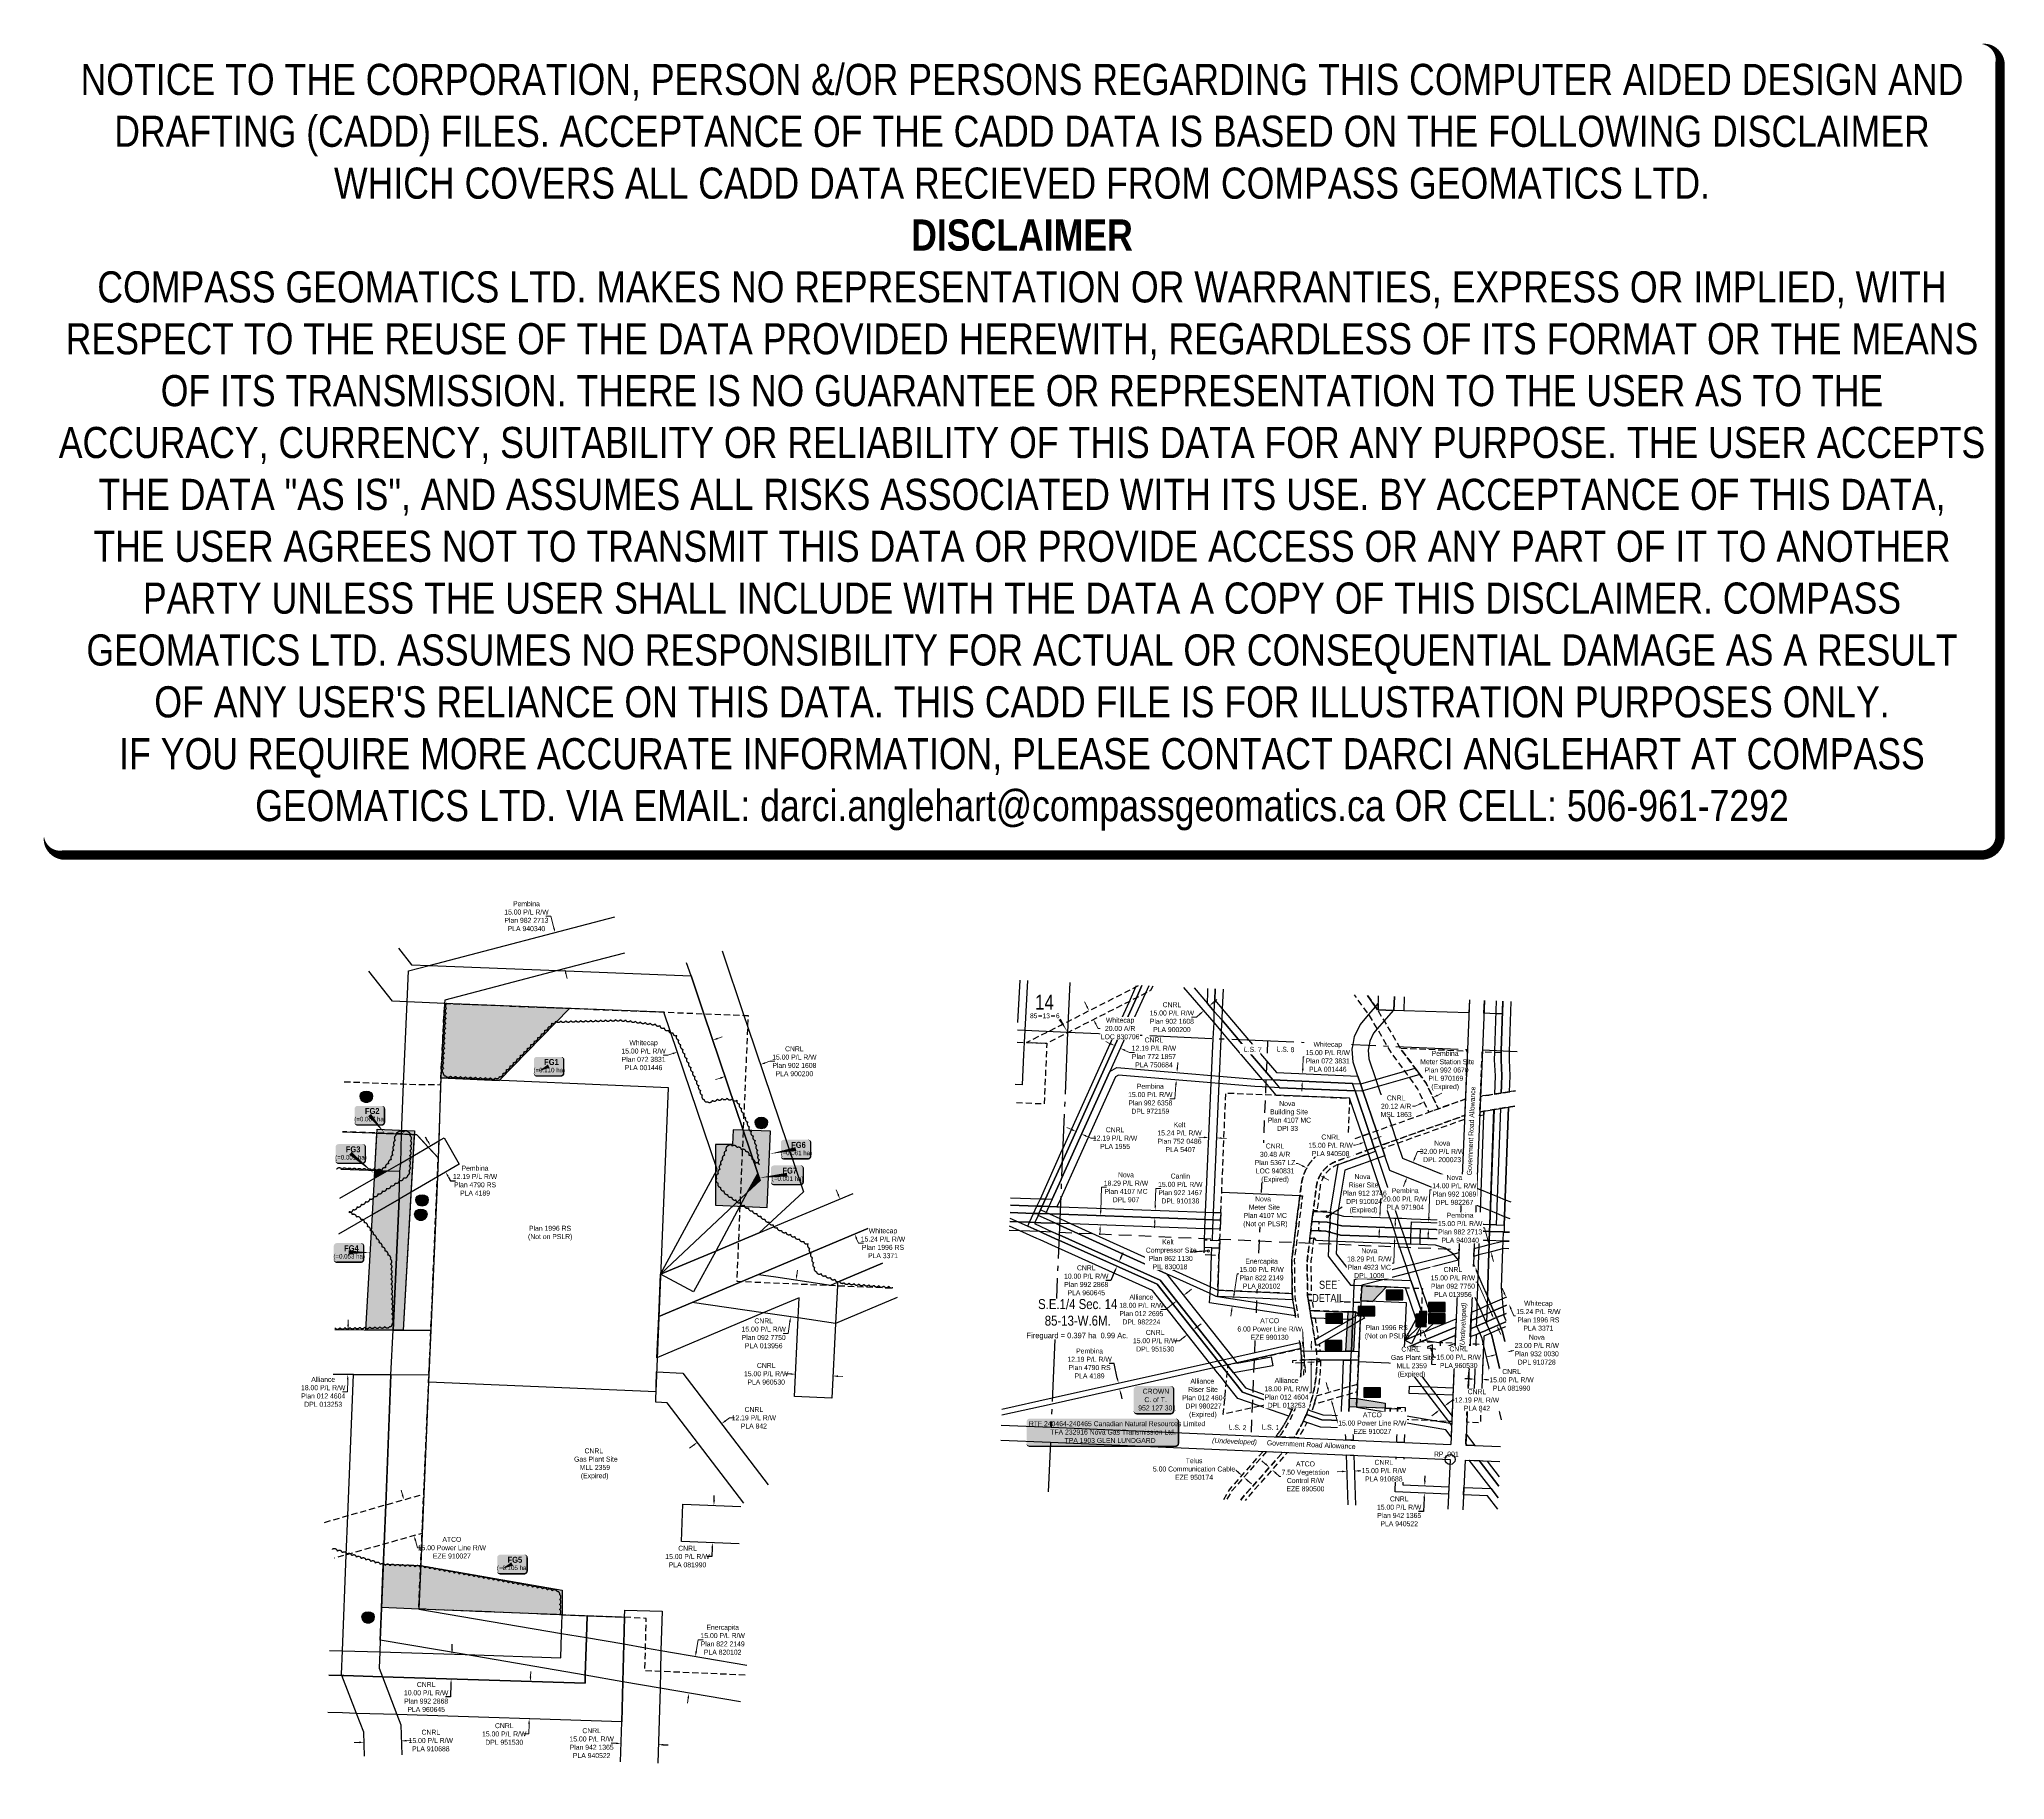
# Model space of a CAD drawing. Extents: x 316454 to 320403, y 6249647 to 6253143.
import ezdxf
from ezdxf.enums import TextEntityAlignment as Align

# ---------------------------------------------------------------- set-up
doc = ezdxf.new("R2010")
doc.units = 0
doc.header["$LTSCALE"] = 5
for name, pattern in [('0', [1, 1, 0]), ('foc-ACCESSROAD', [3.75, 2.5, -1.25]), ('foc-FLOWLINE', [3.75, 2.5, -1.25]), ('foc-LSD', [8, 5, -3]), ('foc-QUARTERLINE', [33, 25, -3, 2, -3])]:
    doc.linetypes.add(name, pattern=pattern)
for name, color, linetype in [('10', 1, 'Continuous'), ('35', 37, 'Continuous'), ('9', 3, 'Continuous'), ('AS-OWNER', 7, 'Continuous'), ('C-AR', 13, 'foc-ACCESSROAD'), ('C-RW', 13, 'Continuous'), ('C-SYMBOL', 7, 'Continuous'), ('C-WS', 13, 'foc-ACCESSROAD'), ('DETAIL-T', 7, 'Continuous'), ('F-AR', 190, 'foc-ACCESSROAD'), ('F-EZE', 190, 'foc-FLOWLINE'), ('F-RW', 190, 'Continuous'), ('F-WS', 190, 'foc-ACCESSROAD'), ('L-AREAREQUIRED', 7, 'Continuous'), ('L-ROAD-T', 7, 'Continuous'), ('L-SEC', 7, 'Continuous'), ('L-SECLBL', 7, 'Continuous'), ('L-SECQ', 8, 'foc-QUARTERLINE'), ('L-SECTION-LSD', 7, 'foc-LSD'), ('P-CROSSINGS', 250, 'Continuous'), ('P-TEMP-BLOCKS', 250, 'Continuous'), ('P-TEMP-BLUE', 146, 'Continuous'), ('P-WORKAREA', 113, 'Continuous'), ('P-WORKAREA-H', 111, 'Continuous'), ('T-BUSH', 110, '0')]:
    doc.layers.add(name, color=color, linetype=linetype)
for name, color, linetype, lineweight in [('C-AR-T', 13, 'Continuous', 9), ('C-RW-T', 13, 'Continuous', 9), ('C-WS-T', 13, 'Continuous', 9), ('F-AR-T', 190, 'Continuous', 9), ('F-EZE-T', 190, 'Continuous', 9), ('F-RW-T', 190, 'Continuous', 9), ('F-WS-T', 190, 'Continuous', 9), ('T-TEXT', 48, 'Continuous', 18)]:
    doc.layers.add(name, color=color, linetype=linetype, lineweight=lineweight)
doc.layers.add('DISCLAIMER', color=7, linetype='Continuous', plot=False)
doc.layers.add('P-TEMP-BLUE-H', color=7, linetype='Continuous', true_color=0x99e6ff)
doc.styles.add('100L', font='ARIALN.TTF', dxfattribs={"height": 11})
doc.styles.add('175L', font='ARIALN.TTF', dxfattribs={"height": 20})
doc.styles.add('80', font='ARIALN.TTF', dxfattribs={"height": 10})
doc.styles.add('80CG', font='ARIALN.TTF', dxfattribs={"height": 10})
doc.styles.add('80L', font='ARIALN.TTF', dxfattribs={"height": 10})
doc.styles.add('80LS', font='ARIALNI.TTF', dxfattribs={"height": 10})
doc.styles.add('BOLD', font='ARIALNB.TTF')
doc.styles.add('Crossing', font='ARIALN.TTF', dxfattribs={"height": 10})
doc.styles.add('SIMPLEX', font='ARIALN.TTF')
doc.dimstyles.new('Compass 5 000', dxfattribs={"dimscale": 5, "dimtxt": 9, "dimasz": 2, "dimexe": 0.2, "dimexo": 0.0625, "dimgap": 0.5, "dimtad": 0, "dimtih": 1, "dimtoh": 1, "dimzin": 0, "dimdsep": 46, "dimtxsty": '80CG', "dimcen": 0.1, "dimse1": 1, "dimse2": 1, "dimclrd": 256, "dimclrt": 256, "dimaunit": 1, "dimadec": 4, "dimazin": 0, "dimtfac": 0.06, "dimtofl": 0, "dimtmove": 0, "dimatfit": 1, "dimfxl": 0.2, "dimtolj": 1, "dimtzin": 0, "dimlwd": -1, "dimarcsym": 0})

msp = doc.modelspace()

# ---------------------------------------------------------------- texts
at = {"layer": '35', "color": 3, "style": '80'}
msp.add_attdef('RP_001', (319256.125, 6250296.066), 'RP', height=9.9989, dxfattribs=at)
at = {"layer": 'C-SYMBOL', "color": 3, "insert": (318540.36, 6250612.341), "char_height": 19.9977, "width": 158.28548, "attachment_point": 2, "style": '175L'}
msp.add_mtext('S.E.1/4 Sec. 14\\P85-13-W.6M.', dxfattribs=at)
at = {"layer": 'F-RW-T', "insert": (317435.71, 6250759.585), "char_height": 9.99885, "attachment_point": 1, "style": '80L'}
msp.add_mtext_dynamic_manual_height_columns('\\pi2.33486;Plan 1996 RS\\P\\pi0.39443;(Not on PSLR)', width=73.87731, gutter_width=49.994, heights=[0], dxfattribs=at)
at = {"layer": 'L-AREAREQUIRED', "color": 5, "style": '100L'}
msp.add_text('Fireguard = 0.397 ha  0.99 Ac.', height=10.99873, dxfattribs=at).set_placement((318539.537, 6250530.424), align=Align.BOTTOM_CENTER)
at = {"layer": 'L-ROAD-T', "style": '80L'}
msp.add_text('Government Road Allowance', height=9.99885, rotation=87.586696, dxfattribs=at).set_placement((319330.726, 6250950.149), align=Align.MIDDLE_CENTER)

# ---------------------------------------------------------------- blocks, each defined once
blk = doc.blocks.new('L-SECLBL')
at = {"layer": '9', "color": 7}
for p, q in [((-5.1, -27.8), (-12.3, -27.8)), ((20.7, -27.8), (13.5, -27.8))]:
    blk.add_line(p, q, dxfattribs=at)
at = {"layer": '10', "color": 2, "style": 'SIMPLEX'}
blk.add_attdef('SEC', text='', height=30, dxfattribs=at).set_placement((0, 0), align=Align.MIDDLE)
at = {"layer": '10', "color": 5, "style": '80L'}
blk.add_attdef('TWP', text='', height=9.5, dxfattribs=at).set_placement((-14.4, -27.4), align=Align.MIDDLE_RIGHT)
blk.add_attdef('RGE', text='', height=9.5, dxfattribs=at).set_placement((3.6, -27.4), align=Align.MIDDLE_CENTER)
blk.add_attdef('MER', text='', height=9.5, dxfattribs=at).set_placement((23.2, -27.4), align=Align.MIDDLE_LEFT)
blk = doc.blocks.new('*U22')
h = blk.add_hatch(color=255)
edge = h.paths.add_edge_path()
edge.add_line((-34, -28.5), (34, -28.5))
edge.add_arc((34, -22.5), 6, 270, 360)
edge.add_line((40, -22.5), (40, 21))
edge.add_arc((34, 21), 6, 0, 90)
edge.add_line((34, 27), (-34, 27))
edge.add_arc((-34, 21), 6, 90, 180)
edge.add_line((-40, 21), (-40, -22.5))
edge.add_arc((-34, -22.5), 6, 180, 270)
at = {"color": 14, "flags": 128}
blk.add_lwpolyline([(-34, -28.5, 3, 3, 0), (34, -28.5, 3, 3, 0.414214), (40, -22.5, 3, 3, 0), (40, 21, 3, 0, 0.414214), (34, 27, 0, 0, 0), (-34, 27, 0, 0, 0.414214), (-40, 21, 0, 0, 0), (-40, -22.5, 0, 3, 0.414214)], format="xyseb", close=True, dxfattribs=at)
at = {"color": 14, "style": '80'}
blk.add_attdef('ENTER_TEXT_001', (-26.8, -4.9), '', height=10, dxfattribs=at)
blk = doc.blocks.new('*U23')
h = blk.add_hatch(color=255)
edge = h.paths.add_edge_path()
edge.add_line((-146.5, -28.5), (146.5, -28.5))
edge.add_arc((146.5, -22.5), 6, 270, 360)
edge.add_line((152.5, -22.5), (152.5, 21))
edge.add_arc((146.5, 21), 6, 0, 90)
edge.add_line((146.5, 27), (-146.5, 27))
edge.add_arc((-146.5, 21), 6, 90, 180)
edge.add_line((-152.5, 21), (-152.5, -22.5))
edge.add_arc((-146.5, -22.5), 6, 180, 270)
at = {"color": 44, "flags": 128}
blk.add_lwpolyline([(-146.5, -28.5, 3, 3, 0), (146.5, -28.5, 3, 3, 0.414214), (152.5, -22.5, 3, 3, 0), (152.5, 21, 3, 0, 0.414214), (146.5, 27, 0, 0, 0), (-146.5, 27, 0, 0, 0.414214), (-152.5, 21, 0, 0, 0), (-152.5, -22.5, 0, 3, 0.414214)], format="xyseb", close=True, dxfattribs=at)
at = {"color": 44, "style": '80'}
blk.add_attdef('ENTER_TEXT_001', (-36, -5), '', height=10, dxfattribs=at)
blk = doc.blocks.new('*D24')
at = {"layer": 'F-RW-T', "transparency": 16777216}
for p, q in [((318586.6, 6250789.7), (318588.3, 6250836.9)), ((318588.3, 6250836.9), (318598.3, 6250836.9)), ((318585.2, 6250751.1), (318584.9, 6250741.1))]:
    blk.add_line(p, q, dxfattribs=at)
for points in [[(318583.6, 6250751.1), (318586.9, 6250751), (318585.6, 6250761.1)], [(318585, 6250789.8), (318588.3, 6250789.7), (318586.3, 6250779.7)]]:
    blk.add_solid(points, dxfattribs=at)
at = {"layer": 'F-RW-T', "transparency": 16777216, "insert": (318637.4, 6250836.9), "char_height": 10, "attachment_point": 5, "style": '80CG'}
blk.add_mtext('\\A1;Nova\\P18.29 P/L R/W\\PPlan 4107 MC\\PDPL 907', dxfattribs=at)
blk = doc.blocks.new('*D25')
at = {"layer": 'F-RW-T', "transparency": 16777216}
for p, q in [((319178.4, 6250765.1), (319178.8, 6250775.1)), ((319176.9, 6250726.8), (319175.3, 6250684.5)), ((319175.3, 6250684.5), (319165.3, 6250684.5))]:
    blk.add_line(p, q, dxfattribs=at)
for points in [[(319176.8, 6250765.1), (319180.1, 6250765), (319178, 6250755.1)], [(319175.3, 6250726.9), (319178.6, 6250726.8), (319177.3, 6250736.8)]]:
    blk.add_solid(points, dxfattribs=at)
at = {"layer": 'F-RW-T', "transparency": 16777216, "insert": (319126.2, 6250684.5), "char_height": 10, "attachment_point": 5, "style": '80CG', "bg_fill": 3, "box_fill_scale": 1.1, "bg_fill_color": 256, "bg_fill_true_color": 13158600, "bg_fill_transparency": 0}
blk.add_mtext('\\A1;Nova\\P18.29 P/L R/W\\PPlan 4923 MC\\PDPL 1009', dxfattribs=at)
blk = doc.blocks.new('*D26')
at = {"layer": 'F-RW-T', "transparency": 16777216}
for p, q in [((319009.7, 6250518.1), (319009.8, 6250528.1)), ((319009.5, 6250480.1), (319009.1, 6250423.9)), ((319009.1, 6250423.9), (318999.1, 6250423.9))]:
    blk.add_line(p, q, dxfattribs=at)
for points in [[(319007.8, 6250480.1), (319011.1, 6250480.1), (319009.5, 6250490.1)], [(319008.1, 6250518.1), (319011.4, 6250518.1), (319009.6, 6250508.1)]]:
    blk.add_solid(points, dxfattribs=at)
at = {"layer": 'F-RW-T', "transparency": 16777216, "insert": (318960, 6250423.9), "char_height": 10, "attachment_point": 5, "style": '80CG', "bg_fill": 3, "box_fill_scale": 1.1, "bg_fill_color": 256, "bg_fill_true_color": 13158600, "bg_fill_transparency": 0}
blk.add_mtext('\\A1;Alliance\\P18.00 P/L R/W\\PPlan 012 4604\\PDPL 013253', dxfattribs=at)
blk = doc.blocks.new('*D27')
at = {"layer": 'F-RW-T', "transparency": 16777216}
for p, q in [((319217.7, 6250895.9), (319223, 6250909)), ((319223, 6250909), (319233, 6250909)), ((319198.3, 6250847.7), (319194.6, 6250838.4))]:
    blk.add_line(p, q, dxfattribs=at)
for points in [[(319216.1, 6250896.5), (319219.2, 6250895.3), (319214, 6250886.6)], [(319196.8, 6250848.3), (319199.9, 6250847), (319202, 6250856.9)]]:
    blk.add_solid(points, dxfattribs=at)
at = {"layer": 'F-RW-T', "transparency": 16777216, "insert": (319272.4, 6250909), "char_height": 10, "attachment_point": 5, "style": '80CG'}
blk.add_mtext('\\A1;Nova\\P32.00 P/L R/W\\PDPL 200023', dxfattribs=at)
blk = doc.blocks.new('*D28')
at = {"layer": 'F-RW-T', "transparency": 16777216}
for p, q in [((318696.3, 6250800.8), (318697.5, 6250834.4)), ((318697.5, 6250834.4), (318707.5, 6250834.4)), ((318695, 6250765.8), (318694.7, 6250755.8))]:
    blk.add_line(p, q, dxfattribs=at)
for points in [[(318694.6, 6250800.8), (318698, 6250800.7), (318695.9, 6250790.8)], [(318693.4, 6250765.8), (318696.7, 6250765.7), (318695.4, 6250775.8)]]:
    blk.add_solid(points, dxfattribs=at)
at = {"layer": 'F-RW-T', "transparency": 16777216, "insert": (318746.6, 6250834.4), "char_height": 10, "attachment_point": 5, "style": '80CG'}
blk.add_mtext('\\A1;Canlin\\P15.00 P/L R/W\\PPlan 922 1467\\PDPL 910138', dxfattribs=at)
blk = doc.blocks.new('*D29')
at = {"layer": 'F-RW-T', "transparency": 16777216}
for p, q in [((319371.6, 6250498.5), (319361.9, 6250496.2)), ((319413.3, 6250508.4), (319423, 6250510.7))]:
    blk.add_line(p, q, dxfattribs=at)
for points in [[(319371.2, 6250500.1), (319372, 6250496.9), (319381.3, 6250500.8)], [(319412.9, 6250510), (319413.7, 6250506.7), (319403.6, 6250506.1)]]:
    blk.add_solid(points, dxfattribs=at)
at = {"layer": 'F-RW-T', "transparency": 16777216, "insert": (319462.6, 6250510.7), "char_height": 10, "attachment_point": 5, "style": '80CG', "bg_fill": 3, "box_fill_scale": 1.1, "bg_fill_color": 256, "bg_fill_true_color": 13158600, "bg_fill_transparency": 0}
blk.add_mtext('\\A1;Nova\\P23.00 P/L R/W\\PPlan 932 0030\\PDPL 910728', dxfattribs=at)
blk = doc.blocks.new('*D30')
at = {"layer": 'C-RW-T', "transparency": 16777216}
for p, q in [((318745, 6250528.7), (318735, 6250528.7)), ((318752.8, 6250534.9), (318745, 6250528.7)), ((318780.3, 6250556.6), (318788.1, 6250562.8))]:
    blk.add_line(p, q, dxfattribs=at)
for points in [[(318751.8, 6250536.2), (318753.9, 6250533.6), (318760.7, 6250541.1)], [(318779.3, 6250557.9), (318781.3, 6250555.3), (318772.5, 6250550.4)]]:
    blk.add_solid(points, dxfattribs=at)
at = {"layer": 'C-RW-T', "transparency": 16777216, "insert": (318695.9, 6250528.7), "char_height": 10, "attachment_point": 5, "style": '80CG'}
blk.add_mtext('\\A1;CNRL\\P15.00 P/L R/W\\PDPL 951530', dxfattribs=at)
blk = doc.blocks.new('*D31')
at = {"layer": 'F-RW-T', "transparency": 16777216}
for p, q in [((318740.7, 6251077.5), (318741.5, 6251087.4)), ((318737.7, 6251042.5), (318735.4, 6251014.7)), ((318735.4, 6251014.7), (318725.4, 6251014.7))]:
    blk.add_line(p, q, dxfattribs=at)
for points in [[(318739, 6251077.6), (318742.3, 6251077.3), (318739.8, 6251067.5)], [(318736, 6251042.6), (318739.4, 6251042.3), (318738.5, 6251052.4)]]:
    blk.add_solid(points, dxfattribs=at)
at = {"layer": 'F-RW-T', "transparency": 16777216, "insert": (318686.3, 6251014.7), "char_height": 10, "attachment_point": 5, "style": '80CG'}
blk.add_mtext('\\A1;Pembina\\P15.00 P/L R/W\\PPlan 992 6358\\PDPL 972159', dxfattribs=at)
blk = doc.blocks.new('*D32')
at = {"layer": 'F-RW-T', "transparency": 16777216}
for p, q in [((318731.4, 6250602.5), (318717.4, 6250591.4)), ((318761, 6250625.9), (318768.8, 6250632.1)), ((318717.4, 6250591.4), (318707.4, 6250591.4))]:
    blk.add_line(p, q, dxfattribs=at)
for points in [[(318730.3, 6250603.8), (318732.4, 6250601.1), (318739.2, 6250608.7)], [(318760, 6250627.2), (318762, 6250624.6), (318753.2, 6250619.7)]]:
    blk.add_solid(points, dxfattribs=at)
at = {"layer": 'F-RW-T', "transparency": 16777216, "insert": (318668.3, 6250591.4), "char_height": 10, "attachment_point": 5, "style": '80CG'}
blk.add_mtext('\\A1;Alliance\\P18.00 P/L R/W\\PPlan 012 2695\\PDPL 982224', dxfattribs=at)
blk = doc.blocks.new('*D33')
at = {"layer": 'F-RW-T', "transparency": 16777216}
for p, q in [((319245.9, 6250776.5), (319248, 6250831.6)), ((319248, 6250831.6), (319258, 6250831.6)), ((319244.6, 6250742.5), (319244.2, 6250732.5))]:
    blk.add_line(p, q, dxfattribs=at)
for points in [[(319244.2, 6250776.5), (319247.5, 6250776.4), (319245.5, 6250766.5)], [(319242.9, 6250742.6), (319246.2, 6250742.5), (319245, 6250752.5)]]:
    blk.add_solid(points, dxfattribs=at)
at = {"layer": 'F-RW-T', "transparency": 16777216, "insert": (319297.1, 6250831.6), "char_height": 10, "attachment_point": 5, "style": '80CG', "bg_fill": 3, "box_fill_scale": 1.1, "bg_fill_color": 256, "bg_fill_true_color": 13158600, "bg_fill_transparency": 0}
blk.add_mtext('\\A1;Nova\\P14.00 P/L R/W\\PPlan 992 1089\\PDPL 982267', dxfattribs=at)
blk = doc.blocks.new('*D34')
at = {"layer": 'F-EZE-T', "transparency": 16777216}
for p, q in [((318917.9, 6250281), (318910.4, 6250287.7)), ((318938.4, 6250262.8), (318945.9, 6250256.2)), ((318945.9, 6250256.2), (318955.9, 6250256.2))]:
    blk.add_line(p, q, dxfattribs=at)
for points in [[(318919, 6250282.3), (318916.8, 6250279.8), (318925.3, 6250274.4)], [(318939.5, 6250264), (318937.3, 6250261.5), (318931, 6250269.4)]]:
    blk.add_solid(points, dxfattribs=at)
at = {"layer": 'F-EZE-T', "transparency": 16777216, "insert": (318997.9, 6250256.2), "char_height": 10, "attachment_point": 5, "style": '80CG', "bg_fill": 3, "box_fill_scale": 1.1, "bg_fill_color": 256, "bg_fill_true_color": 13158600, "bg_fill_transparency": 0}
blk.add_mtext('\\A1;ATCO\\P7.50 Vegetation\\PControl R/W\\PEZE 890500', dxfattribs=at)
blk = doc.blocks.new('*D35')
at = {"layer": 'F-EZE-T', "transparency": 16777216}
for p, q in [((319042.5, 6250434.9), (319039.8, 6250444.5)), ((319052.2, 6250401.3), (319063.2, 6250363.2)), ((319063.2, 6250363.2), (319073.2, 6250363.2))]:
    blk.add_line(p, q, dxfattribs=at)
for points in [[(319044.1, 6250435.3), (319040.9, 6250434.4), (319045.3, 6250425.3)], [(319053.8, 6250401.8), (319050.6, 6250400.9), (319049.4, 6250410.9)]]:
    blk.add_solid(points, dxfattribs=at)
at = {"layer": 'F-EZE-T', "transparency": 16777216, "insert": (319132.3, 6250363.2), "char_height": 10, "attachment_point": 5, "style": '80CG', "bg_fill": 3, "box_fill_scale": 1.1, "bg_fill_color": 256, "bg_fill_true_color": 13158600, "bg_fill_transparency": 0}
blk.add_mtext('\\A1;ATCO\\P15.00 Power Line R/W\\PEZE 910027', dxfattribs=at)
blk = doc.blocks.new('*D36')
at = {"layer": 'F-EZE-T', "transparency": 16777216}
for p, q in [((318855.3, 6250271), (318845.3, 6250271)), ((318862.8, 6250264.4), (318855.3, 6250271)), ((318882, 6250247.6), (318889.5, 6250241))]:
    blk.add_line(p, q, dxfattribs=at)
for points in [[(318863.9, 6250265.7), (318861.7, 6250263.2), (318870.3, 6250257.8)], [(318883.1, 6250248.8), (318880.9, 6250246.3), (318874.5, 6250254.2)]]:
    blk.add_solid(points, dxfattribs=at)
at = {"layer": 'F-EZE-T', "transparency": 16777216, "insert": (318774.2, 6250271), "char_height": 10, "attachment_point": 5, "style": '80CG', "bg_fill": 3, "box_fill_scale": 1.1, "bg_fill_color": 256, "bg_fill_true_color": 13158600, "bg_fill_transparency": 0}
blk.add_mtext('\\A1;Telus\\P5.00 Communication Cable\\PEZE 950174', dxfattribs=at)
blk = doc.blocks.new('*D37')
at = {"layer": 'F-RW-T', "transparency": 16777216}
for p, q in [((318992.3, 6250552.2), (318982.3, 6250552.2)), ((318995.6, 6250500.4), (318992.3, 6250552.2)), ((318997.2, 6250474.6), (318997.9, 6250464.7))]:
    blk.add_line(p, q, dxfattribs=at)
for points in [[(318997.3, 6250500.5), (318993.9, 6250500.3), (318996.2, 6250490.5)], [(318998.9, 6250474.7), (318995.6, 6250474.5), (318996.6, 6250484.6)]]:
    blk.add_solid(points, dxfattribs=at)
at = {"layer": 'F-RW-T', "transparency": 16777216, "insert": (318926, 6250552.2), "char_height": 10, "attachment_point": 5, "style": '80CG', "bg_fill": 3, "box_fill_scale": 1.1, "bg_fill_color": 256, "bg_fill_true_color": 13158600, "bg_fill_transparency": 0}
blk.add_mtext('\\A1;ATCO\\P6.00 Power Line R/W\\PEZE 990130', dxfattribs=at)
blk = doc.blocks.new('*D38')
at = {"layer": 'F-AR-T', "transparency": 16777216}
for p, q in [((318558.6, 6251200.5), (318554.1, 6251209.4)), ((318576.7, 6251164.8), (318581.3, 6251155.9)), ((318581.3, 6251155.9), (318591.3, 6251155.9))]:
    blk.add_line(p, q, dxfattribs=at)
for points in [[(318560.1, 6251201.2), (318557.1, 6251199.7), (318563.1, 6251191.5)], [(318578.2, 6251165.6), (318575.2, 6251164), (318572.2, 6251173.7)]]:
    blk.add_solid(points, dxfattribs=at)
at = {"layer": 'F-AR-T', "transparency": 16777216, "insert": (318625.6, 6251155.9), "char_height": 10, "attachment_point": 5, "style": '80CG', "bg_fill": 3, "box_fill_scale": 1.1, "bg_fill_color": 256, "bg_fill_true_color": 13158600, "bg_fill_transparency": 0}
blk.add_mtext('\\A1;Whitecap\\P20.00 A/R\\PLOC 830706', dxfattribs=at)
blk = doc.blocks.new('*D39')
at = {"layer": 'C-AR-T', "transparency": 16777216}
for p, q in [((318982.9, 6250885), (318972.9, 6250885)), ((318991.7, 6250880.2), (318982.9, 6250885)), ((319036, 6250856.1), (319044.8, 6250851.3))]:
    blk.add_line(p, q, dxfattribs=at)
for points in [[(318992.5, 6250881.7), (318990.9, 6250878.8), (319000.4, 6250875.4)], [(319036.8, 6250857.5), (319035.2, 6250854.6), (319027.2, 6250860.9)]]:
    blk.add_solid(points, dxfattribs=at)
at = {"layer": 'C-AR-T', "transparency": 16777216, "insert": (318936.9, 6250885), "char_height": 10, "attachment_point": 5, "style": '80CG', "bg_fill": 3, "box_fill_scale": 1.1, "bg_fill_color": 256, "bg_fill_true_color": 13158600, "bg_fill_transparency": 0}
blk.add_mtext('\\A1;CNRL\\P30.48 A/R\\PPlan 5367 LZ\\PLOC 940831\\P(Expired)', dxfattribs=at)
blk = doc.blocks.new('*D41')
at = {"layer": 'C-AR-T', "transparency": 16777216}
for p, q in [((319218.1, 6250999.7), (319208.1, 6250999.7)), ((319227, 6251004), (319218.1, 6250999.7)), ((319263.1, 6251021.6), (319272.1, 6251026))]:
    blk.add_line(p, q, dxfattribs=at)
for points in [[(319226.3, 6251005.5), (319227.8, 6251002.5), (319236, 6251008.4)], [(319262.4, 6251023.1), (319263.8, 6251020.1), (319254.1, 6251017.2)]]:
    blk.add_solid(points, dxfattribs=at)
at = {"layer": 'C-AR-T', "transparency": 16777216, "insert": (319180.1, 6250999.7), "char_height": 10, "attachment_point": 5, "style": '80CG', "bg_fill": 3, "box_fill_scale": 1.1, "bg_fill_color": 256, "bg_fill_true_color": 13158600, "bg_fill_transparency": 0}
blk.add_mtext('\\A1;CNRL\\P20.12 A/R\\PMSL 1863', dxfattribs=at)
blk = doc.blocks.new('*D42')
at = {"layer": 'C-RW-T', "transparency": 16777216}
for p, q in [((319285.4, 6250403.6), (319293.3, 6250409.6)), ((319293.3, 6250409.6), (319303.3, 6250409.6)), ((319259.8, 6250384), (319251.9, 6250377.9))]:
    blk.add_line(p, q, dxfattribs=at)
for points in [[(319258.8, 6250385.3), (319260.8, 6250382.7), (319267.8, 6250390.1)], [(319284.4, 6250404.9), (319286.4, 6250402.2), (319277.4, 6250397.5)]]:
    blk.add_solid(points, dxfattribs=at)
at = {"layer": 'C-RW-T', "transparency": 16777216, "insert": (319342.4, 6250409.6), "char_height": 10, "attachment_point": 5, "style": '80CG', "bg_fill": 3, "box_fill_scale": 1.1, "bg_fill_color": 256, "bg_fill_true_color": 13158600, "bg_fill_transparency": 0}
blk.add_mtext('\\A1;CNRL\\P12.19 P/L R/W\\PPLA 842', dxfattribs=at)
blk = doc.blocks.new('*D43')
at = {"layer": 'C-RW-T', "transparency": 16777216}
for p, q in [((318527.9, 6250953.1), (318518.8, 6250957.2)), ((318557.3, 6250939.8), (318566.5, 6250935.7)), ((318566.5, 6250935.7), (318576.5, 6250935.7))]:
    blk.add_line(p, q, dxfattribs=at)
for points in [[(318528.6, 6250954.6), (318527.2, 6250951.5), (318537, 6250948.9)], [(318558, 6250941.3), (318556.7, 6250938.3), (318548.2, 6250943.9)]]:
    blk.add_solid(points, dxfattribs=at)
at = {"layer": 'C-RW-T', "transparency": 16777216, "insert": (318615.5, 6250935.7), "char_height": 10, "attachment_point": 5, "style": '80CG'}
blk.add_mtext('\\A1;CNRL\\P12.19 P/L R/W\\PPLA 1955', dxfattribs=at)
blk = doc.blocks.new('*D44')
at = {"layer": 'F-RW', "transparency": 16777216}
for p, q in [((318613.3, 6250483), (318603.3, 6250483)), ((318619.9, 6250453.3), (318613.3, 6250483)), ((318626.9, 6250421.9), (318629.1, 6250412.2))]:
    blk.add_line(p, q, dxfattribs=at)
for points in [[(318621.5, 6250453.7), (318618.3, 6250453), (318622.1, 6250443.6)], [(318628.5, 6250422.3), (318625.3, 6250421.6), (318624.7, 6250431.7)]]:
    blk.add_solid(points, dxfattribs=at)
at = {"layer": 'F-RW', "transparency": 16777216, "insert": (318564.2, 6250483), "char_height": 10, "attachment_point": 5, "style": '80CG'}
blk.add_mtext('\\A1;Pembina\\P12.19 P/L R/W\\PPlan 4790 RS\\PPLA 4189', dxfattribs=at)
blk = doc.blocks.new('*D45')
at = {"layer": 'F-RW-T', "transparency": 16777216}
for p, q in [((319396.9, 6250625.1), (319393, 6250634.3)), ((319410.7, 6250592.8), (319416.7, 6250578.8)), ((319416.7, 6250578.8), (319426.7, 6250578.8))]:
    blk.add_line(p, q, dxfattribs=at)
for points in [[(319398.5, 6250625.8), (319395.4, 6250624.5), (319400.9, 6250615.9)], [(319412.3, 6250593.5), (319409.2, 6250592.2), (319406.8, 6250602)]]:
    blk.add_solid(points, dxfattribs=at)
at = {"layer": 'F-RW-T', "transparency": 16777216, "insert": (319465.8, 6250578.8), "char_height": 10, "attachment_point": 5, "style": '80CG', "bg_fill": 3, "box_fill_scale": 1.1, "bg_fill_color": 256, "bg_fill_true_color": 13158600, "bg_fill_transparency": 0}
blk.add_mtext('\\A1;Whitecap\\P15.24 P/L R/W\\PPlan 1996 RS\\PPLA 3371', dxfattribs=at)
blk = doc.blocks.new('*D46')
at = {"layer": 'F-RW-T', "transparency": 16777216}
for p, q in [((318793.9, 6250937.2), (318783.9, 6250937.6)), ((318829.1, 6250935.6), (318839.1, 6250935.2))]:
    blk.add_line(p, q, dxfattribs=at)
for points in [[(318794, 6250938.9), (318793.9, 6250935.5), (318803.9, 6250936.8)], [(318829.2, 6250937.3), (318829.1, 6250934), (318819.2, 6250936.1)]]:
    blk.add_solid(points, dxfattribs=at)
at = {"layer": 'F-RW-T', "transparency": 16777216, "insert": (318744.9, 6250937.6), "char_height": 10, "attachment_point": 5, "style": '80CG'}
blk.add_mtext('\\A1;Kelt\\P15.24 P/L R/W\\PPlan 752 0486\\P PLA 5407', dxfattribs=at)
blk = doc.blocks.new('*D47')
at = {"layer": 'F-RW-T', "transparency": 16777216}
for p, q in [((318992.6, 6251075), (318993.6, 6251099)), ((318993.6, 6251099), (319003.6, 6251099)), ((318991.1, 6251040.1), (318990.6, 6251030.1))]:
    blk.add_line(p, q, dxfattribs=at)
for points in [[(318989.4, 6251040.1), (318992.7, 6251040), (318991.5, 6251050)], [(318990.9, 6251075.1), (318994.3, 6251074.9), (318992.2, 6251065)]]:
    blk.add_solid(points, dxfattribs=at)
at = {"layer": 'F-RW-T', "transparency": 16777216, "insert": (319042.7, 6251099), "char_height": 10, "attachment_point": 5, "style": '80CG', "bg_fill": 3, "box_fill_scale": 1.1, "bg_fill_color": 256, "bg_fill_true_color": 13158600, "bg_fill_transparency": 0}
blk.add_mtext('\\A1;Whitecap\\P15.00 P/L R/W\\PPlan 072 3831 \\PPLA 001446', dxfattribs=at)
blk = doc.blocks.new('*D48')
at = {"layer": 'C-RW-T', "transparency": 16777216}
for p, q in [((319343.3, 6250646.6), (319333.3, 6250646.6)), ((319372.2, 6250582), (319343.3, 6250646.6)), ((319386.6, 6250550), (319390.6, 6250540.9))]:
    blk.add_line(p, q, dxfattribs=at)
for points in [[(319373.8, 6250582.6), (319370.7, 6250581.3), (319376.3, 6250572.8)], [(319388.1, 6250550.7), (319385, 6250549.4), (319382.5, 6250559.2)]]:
    blk.add_solid(points, dxfattribs=at)
at = {"layer": 'C-RW-T', "transparency": 16777216, "insert": (319294.2, 6250646.6), "char_height": 10, "attachment_point": 5, "style": '80CG', "bg_fill": 3, "box_fill_scale": 1.1, "bg_fill_color": 256, "bg_fill_true_color": 13158600, "bg_fill_transparency": 0}
blk.add_mtext('\\A1;CNRL\\P15.00 P/L R/W\\PPlan 092 7750\\PPLA 013956', dxfattribs=at)
blk = doc.blocks.new('*D49')
at = {"layer": 'C-RW', "transparency": 16777216}
for p, q in [((319328.1, 6250452), (319318.1, 6250452.4)), ((319362.8, 6250450.5), (319372.8, 6250450.1))]:
    blk.add_line(p, q, dxfattribs=at)
for points in [[(319328.2, 6250453.6), (319328.1, 6250450.3), (319338.1, 6250451.6)], [(319362.9, 6250452.2), (319362.8, 6250448.8), (319352.8, 6250450.9)]]:
    blk.add_solid(points, dxfattribs=at)
at = {"layer": 'C-RW', "transparency": 16777216, "insert": (319411.9, 6250450.1), "char_height": 10, "attachment_point": 5, "style": '80CG', "bg_fill": 3, "box_fill_scale": 1.1, "bg_fill_color": 256, "bg_fill_true_color": 13158600, "bg_fill_transparency": 0}
blk.add_mtext('\\A1;CNRL\\P15.00 P/L R/W\\PPLA 081990', dxfattribs=at)
blk = doc.blocks.new('*D50')
at = {"layer": 'C-RW-T', "transparency": 16777216}
for p, q in [((318605.9, 6251125.4), (318596.8, 6251129.5)), ((318635.3, 6251112), (318644.4, 6251107.8)), ((318644.4, 6251107.8), (318654.4, 6251107.8))]:
    blk.add_line(p, q, dxfattribs=at)
for points in [[(318606.6, 6251126.9), (318605.2, 6251123.9), (318615, 6251121.3)], [(318636, 6251113.5), (318634.6, 6251110.5), (318626.2, 6251116.1)]]:
    blk.add_solid(points, dxfattribs=at)
at = {"layer": 'C-RW-T', "transparency": 16777216, "insert": (318693.5, 6251107.8), "char_height": 10, "attachment_point": 5, "style": '80CG'}
blk.add_mtext('\\A1;CNRL\\P12.19 P/L R/W\\PPlan 772 1857\\PPLA 750684', dxfattribs=at)
blk = doc.blocks.new('*D51')
at = {"layer": 'F-RW-T', "transparency": 16777216}
for p, q in [((318854.6, 6250622.7), (318860.7, 6250663.4)), ((318860.7, 6250663.4), (318870.7, 6250663.4)), ((318849.3, 6250588.1), (318847.8, 6250578.2))]:
    blk.add_line(p, q, dxfattribs=at)
for points in [[(318852.9, 6250623), (318856.2, 6250622.5), (318853.1, 6250612.8)], [(318847.7, 6250588.4), (318851, 6250587.9), (318850.8, 6250598)]]:
    blk.add_solid(points, dxfattribs=at)
at = {"layer": 'F-RW-T', "transparency": 16777216, "insert": (318909.8, 6250663.4), "char_height": 10, "attachment_point": 5, "style": '80CG', "bg_fill": 3, "box_fill_scale": 1.1, "bg_fill_color": 256, "bg_fill_true_color": 13158600, "bg_fill_transparency": 0}
blk.add_mtext('\\A1;Enercapita\\P15.00 P/L R/W\\PPlan 822 2149\\PPLA 820102', dxfattribs=at)
blk = doc.blocks.new('*D52')
at = {"layer": 'C-RW-T', "transparency": 16777216}
for p, q in [((318812.6, 6251207.8), (318820.2, 6251214.3)), ((318778.7, 6251178.6), (318768.7, 6251178.6)), ((318786.3, 6251185.1), (318778.7, 6251178.6))]:
    blk.add_line(p, q, dxfattribs=at)
for points in [[(318811.5, 6251209.1), (318813.7, 6251206.6), (318805, 6251201.3)], [(318785.2, 6251186.4), (318787.4, 6251183.9), (318793.8, 6251191.7)]]:
    blk.add_solid(points, dxfattribs=at)
at = {"layer": 'C-RW-T', "transparency": 16777216, "insert": (318729.6, 6251178.6), "char_height": 10, "attachment_point": 5, "style": '80CG'}
blk.add_mtext('\\A1;CNRL\\P15.00 P/L R/W\\PPlan 902 1608\\PPLA 900200', dxfattribs=at)
blk = doc.blocks.new('*D53')
at = {"layer": 'C-RW-T', "transparency": 16777216}
for p, q in [((319071.3, 6250266.1), (319061.3, 6250265.7)), ((319106.2, 6250267.3), (319116.2, 6250267.7))]:
    blk.add_line(p, q, dxfattribs=at)
for points in [[(319071.2, 6250267.7), (319071.3, 6250264.4), (319081.3, 6250266.4)], [(319106.2, 6250269), (319106.3, 6250265.7), (319096.2, 6250267)]]:
    blk.add_solid(points, dxfattribs=at)
at = {"layer": 'C-RW-T', "transparency": 16777216, "insert": (319155.3, 6250267.7), "char_height": 10, "attachment_point": 5, "style": '80CG', "bg_fill": 3, "box_fill_scale": 1.1, "bg_fill_color": 256, "bg_fill_true_color": 13158600, "bg_fill_transparency": 0}
blk.add_mtext('\\A1;CNRL\\P15.00 P/L R/W\\PPLA 910688', dxfattribs=at)
blk = doc.blocks.new('*D54')
at = {"layer": 'C-RW-T', "transparency": 16777216}
for p, q in [((319097.5, 6250921.2), (319087.5, 6250921.2)), ((319107, 6250924.4), (319097.5, 6250921.2)), ((319140.2, 6250935.5), (319149.7, 6250938.7))]:
    blk.add_line(p, q, dxfattribs=at)
for points in [[(319106.5, 6250926), (319107.6, 6250922.8), (319116.5, 6250927.6)], [(319139.7, 6250937.1), (319140.8, 6250934), (319130.7, 6250932.4)]]:
    blk.add_solid(points, dxfattribs=at)
at = {"layer": 'C-RW-T', "transparency": 16777216, "insert": (319048.5, 6250921.2), "char_height": 10, "attachment_point": 5, "style": '80CG', "bg_fill": 3, "box_fill_scale": 1.1, "bg_fill_color": 256, "bg_fill_true_color": 13158600, "bg_fill_transparency": 0}
blk.add_mtext('\\A1;CNRL\\P15.00 P/L R/W\\PPLA 940508', dxfattribs=at)
blk = doc.blocks.new('*D55')
at = {"layer": 'C-RW', "transparency": 16777216}
for p, q in [((319237.9, 6250247.5), (319238.3, 6250257.5)), ((319236.4, 6250212.5), (319235.3, 6250186)), ((319235.3, 6250186), (319225.3, 6250186))]:
    blk.add_line(p, q, dxfattribs=at)
for points in [[(319236.2, 6250247.5), (319239.6, 6250247.4), (319237.5, 6250237.5)], [(319234.8, 6250212.5), (319238.1, 6250212.4), (319236.9, 6250222.5)]]:
    blk.add_solid(points, dxfattribs=at)
at = {"layer": 'C-RW', "transparency": 16777216, "insert": (319186.2, 6250186), "char_height": 10, "attachment_point": 5, "style": '80CG'}
blk.add_mtext('\\A1;CNRL\\P15.00 P/L R/W\\PPlan 942 1365\\PPLA 940522', dxfattribs=at)
blk = doc.blocks.new('*D56')
at = {"layer": 'C-RW', "transparency": 16777216}
for p, q in [((318627.5, 6250696.5), (318631.6, 6250705.6)), ((318606.7, 6250650), (318596.7, 6250650)), ((318615.3, 6250669.1), (318606.7, 6250650))]:
    blk.add_line(p, q, dxfattribs=at)
for points in [[(318626, 6250697.2), (318629.1, 6250695.8), (318623.5, 6250687.4)], [(318613.8, 6250669.8), (318616.8, 6250668.5), (318619.4, 6250678.3)]]:
    blk.add_solid(points, dxfattribs=at)
at = {"layer": 'C-RW', "transparency": 16777216, "insert": (318557.6, 6250650), "char_height": 10, "attachment_point": 5, "style": '80CG'}
blk.add_mtext('\\A1;CNRL\\P10.00 P/L R/W\\PPlan 992 2868\\PPLA 960645', dxfattribs=at)
blk = doc.blocks.new('*D57')
at = {"layer": 'F-RW-T', "transparency": 16777216}
for p, q in [((319147.7, 6250786.3), (319148.8, 6250813.4)), ((319148.8, 6250813.4), (319158.8, 6250813.4)), ((319146.2, 6250746.3), (319145.8, 6250736.3))]:
    blk.add_line(p, q, dxfattribs=at)
for points in [[(319146.1, 6250786.3), (319149.4, 6250786.2), (319147.3, 6250776.3)], [(319144.5, 6250746.4), (319147.9, 6250746.2), (319146.6, 6250756.3)]]:
    blk.add_solid(points, dxfattribs=at)
at = {"layer": 'F-RW-T', "transparency": 16777216, "insert": (319198.3, 6250813.4), "char_height": 10, "attachment_point": 5, "style": '80CG', "bg_fill": 3, "box_fill_scale": 1.1, "bg_fill_color": 256, "bg_fill_true_color": 13158600, "bg_fill_transparency": 0}
blk.add_mtext('\\A1;Pembina\\P20.00 P/L R/W\\PPLA 971904', dxfattribs=at)
blk = doc.blocks.new('*D58')
at = {"layer": 'C-RW-T', "transparency": 16777216}
for p, q in [((319237.6, 6250540.9), (319233.8, 6250550.2)), ((319251.2, 6250508.7), (319256.7, 6250495.6)), ((319256.7, 6250495.6), (319266.7, 6250495.6))]:
    blk.add_line(p, q, dxfattribs=at)
for points in [[(319239.2, 6250541.6), (319236.1, 6250540.3), (319241.5, 6250531.7)], [(319252.8, 6250509.4), (319249.7, 6250508.1), (319247.3, 6250518)]]:
    blk.add_solid(points, dxfattribs=at)
at = {"layer": 'C-RW-T', "transparency": 16777216, "insert": (319305.8, 6250495.6), "char_height": 10, "attachment_point": 5, "style": '80CG', "bg_fill": 3, "box_fill_scale": 1.1, "bg_fill_color": 256, "bg_fill_true_color": 13158600, "bg_fill_transparency": 0}
blk.add_mtext('\\A1;CNRL\\P15.00 P/L R/W\\PPLA 960530', dxfattribs=at)
blk = doc.blocks.new('*D59')
at = {"layer": 'F-RW-T', "transparency": 16777216}
for p, q in [((319357.8, 6250755.6), (319347.8, 6250755.6)), ((319364.2, 6250731.3), (319357.8, 6250755.6)), ((319373.2, 6250697.5), (319375.7, 6250687.8))]:
    blk.add_line(p, q, dxfattribs=at)
for points in [[(319365.8, 6250731.8), (319362.6, 6250730.9), (319366.8, 6250721.7)], [(319374.8, 6250697.9), (319371.6, 6250697.1), (319370.6, 6250707.2)]]:
    blk.add_solid(points, dxfattribs=at)
at = {"layer": 'F-RW-T', "transparency": 16777216, "insert": (319308.7, 6250755.6), "char_height": 10, "attachment_point": 5, "style": '80CG', "bg_fill": 3, "box_fill_scale": 1.1, "bg_fill_color": 256, "bg_fill_true_color": 13158600, "bg_fill_transparency": 0}
blk.add_mtext('\\A1;Pembina\\P15.00 P/L R/W\\PPlan 982 2713\\PPLA 940340', dxfattribs=at)
blk = doc.blocks.new('Temp_Area3')
h = blk.add_hatch(color=111)
h.dxf.hatch_style = 1
h.paths.add_polyline_path([(-16.8, -9.4), (16.3, -9.4), (16.3, 9.1), (-16.8, 9.1)])
at = {"color": 250}
for points in [[(-17, -9.6), (16.5, -9.6), (16.5, 9.3), (-17, 9.3)], [(-16.9, -9.5), (16.4, -9.5), (16.4, 9.2), (-16.9, 9.2)]]:
    blk.add_lwpolyline(points, close=True, dxfattribs=at)
at = {"color": 250, "style": '80L'}
blk.add_attdef('TEMPORARY', text='', height=9, dxfattribs=at).set_placement((0, -0.1), align=Align.MIDDLE_CENTER)
blk = doc.blocks.new('xing2')
h = blk.add_hatch(color=50)
h.dxf.hatch_style = 1
edge = h.paths.add_edge_path()
edge.add_ellipse((0, 0), major_axis=(-12.5, 0), ratio=0.816297, start_angle=0, end_angle=360)
h = blk.add_hatch(color=250)
h.dxf.hatch_style = 1
edge = h.paths.add_edge_path()
edge.add_ellipse((0, -2), major_axis=(-12.5, 0), ratio=0.816297, start_angle=0, end_angle=180)
edge.add_line((12.5, -2), (12.5, 0))
edge.add_ellipse((0, 0), major_axis=(-12.5, 0), ratio=0.816297, start_angle=0, end_angle=180, ccw=False)
edge.add_line((-12.5, 0), (-12.5, -2))
at = {"color": 250}
blk.add_ellipse((0, 0), major_axis=(-12.5, 0), ratio=0.816297, dxfattribs=at)
blk.add_ellipse((0, -2), major_axis=(-12.5, 0), ratio=0.816297, start_param=0, end_param=3.141593, dxfattribs=at)
at = {"color": 250, "style": 'Crossing'}
blk.add_attdef('CROSSING', text='', height=9, dxfattribs=at).set_placement((0.1, 0), align=Align.MIDDLE_CENTER)
at = {"color": 250, "style": 'Crossing', "flags": 1}
for tag, p in [('DESCRIPTION', (0.1, -25.8)), ('LOCATION', (0.1, -39.3)), ('OWNER', (0.1, -12.5)), ('DWG_REF', (0.1, -52.8))]:
    blk.add_attdef(tag, text='', height=9, dxfattribs=at).set_placement(p, align=Align.MIDDLE_CENTER)
blk = doc.blocks.new('Temp_Area5')
at = {"true_color": 0x99e6ff}
h = blk.add_hatch(color=141, dxfattribs=at)
h.dxf.hatch_style = 1
h.paths.add_polyline_path([(-16.8, -9.4), (16.3, -9.4), (16.3, 9.1), (-16.8, 9.1)])
at = {"color": 250}
for points in [[(-17, -9.6), (16.5, -9.6), (16.5, 9.3), (-17, 9.3)], [(-16.9, -9.5), (16.4, -9.5), (16.4, 9.2), (-16.9, 9.2)]]:
    blk.add_lwpolyline(points, close=True, dxfattribs=at)
at = {"color": 250, "style": '80L'}
blk.add_attdef('TEMPORARY', text='', height=9, dxfattribs=at).set_placement((0, -0.1), align=Align.MIDDLE_CENTER)
blk = doc.blocks.new('*D60')
at = {"layer": 'F-RW-T', "transparency": 16777216}
for p, q in [((317774.2, 6249904.7), (317778.2, 6249928)), ((317778.2, 6249928), (317788.2, 6249928)), ((317758.1, 6249810.9), (317756.4, 6249801))]:
    blk.add_line(p, q, dxfattribs=at)
for points in [[(317772.5, 6249905), (317775.8, 6249904.5), (317772.5, 6249894.9)], [(317756.4, 6249811.2), (317759.7, 6249810.6), (317759.7, 6249820.8)]]:
    blk.add_solid(points, dxfattribs=at)
at = {"layer": 'F-RW-T', "transparency": 16777216, "insert": (317827.2, 6249928), "char_height": 10, "attachment_point": 5, "style": '80CG'}
blk.add_mtext('\\A1;Enercapita\\P15.00 P/L R/W\\PPlan 822 2149\\PPLA 820102', dxfattribs=at)
blk = doc.blocks.new('*D61')
at = {"layer": 'C-RW', "transparency": 16777216}
for p, q in [((317613, 6249720), (317603.1, 6249720.4)), ((317707.8, 6249717.1), (317717.8, 6249716.8))]:
    blk.add_line(p, q, dxfattribs=at)
for points in [[(317613.1, 6249721.7), (317613, 6249718.4), (317623, 6249719.7)], [(317707.9, 6249718.8), (317707.8, 6249715.4), (317697.8, 6249717.4)]]:
    blk.add_solid(points, dxfattribs=at)
at = {"layer": 'C-RW', "transparency": 16777216, "insert": (317564, 6249720.4), "char_height": 10, "attachment_point": 5, "style": '80CG'}
blk.add_mtext('\\A1;CNRL\\P15.00 P/L R/W\\PPlan 942 1365\\PPLA 940522', dxfattribs=at)
blk = doc.blocks.new('*D62')
at = {"layer": 'C-RW-T', "transparency": 16777216}
for p, q in [((317441.2, 6249854.1), (317441.5, 6249864.1)), ((317437.5, 6249738.8), (317427.5, 6249738.8)), ((317438.1, 6249759.2), (317437.5, 6249738.8))]:
    blk.add_line(p, q, dxfattribs=at)
for points in [[(317439.5, 6249854.2), (317442.8, 6249854.1), (317440.9, 6249844.1)], [(317436.5, 6249759.2), (317439.8, 6249759.1), (317438.5, 6249769.2)]]:
    blk.add_solid(points, dxfattribs=at)
at = {"layer": 'C-RW-T', "transparency": 16777216, "insert": (317388.4, 6249738.8), "char_height": 10, "attachment_point": 5, "style": '80CG'}
blk.add_mtext('\\A1;CNRL\\P15.00 P/L R/W\\PDPL 951530', dxfattribs=at)
blk = doc.blocks.new('*D63')
at = {"layer": 'C-RW', "transparency": 16777216}
for p, q in [((317283.6, 6249909), (317283.9, 6249919)), ((317280.6, 6249813.1), (317270.6, 6249813.1)), ((317281.4, 6249839.2), (317280.6, 6249813.1))]:
    blk.add_line(p, q, dxfattribs=at)
for points in [[(317282, 6249909), (317285.3, 6249908.9), (317283.3, 6249899)], [(317279.7, 6249839.3), (317283.1, 6249839.2), (317281.7, 6249849.2)]]:
    blk.add_solid(points, dxfattribs=at)
at = {"layer": 'C-RW', "transparency": 16777216, "insert": (317231.5, 6249813.1), "char_height": 10, "attachment_point": 5, "style": '80CG'}
blk.add_mtext('\\A1;CNRL\\P10.00 P/L R/W\\PPlan 992 2868\\PPLA 960645', dxfattribs=at)
blk = doc.blocks.new('*D64')
at = {"layer": 'C-RW-T', "transparency": 16777216}
for p, q in [((317096.8, 6249721.8), (317086.8, 6249721.5)), ((317191.7, 6249725.3), (317201.7, 6249725.6))]:
    blk.add_line(p, q, dxfattribs=at)
for points in [[(317096.7, 6249723.5), (317096.8, 6249720.2), (317106.8, 6249722.2)], [(317191.6, 6249726.9), (317191.7, 6249723.6), (317181.7, 6249724.9)]]:
    blk.add_solid(points, dxfattribs=at)
at = {"layer": 'C-RW-T', "transparency": 16777216, "insert": (317240.8, 6249725.6), "char_height": 10, "attachment_point": 5, "style": '80CG'}
blk.add_mtext('\\A1;CNRL\\P15.00 P/L R/W\\PPLA 910688', dxfattribs=at)
blk = doc.blocks.new('*D65')
at = {"layer": 'C-RW', "transparency": 16777216}
for p, q in [((317809.9, 6250207.9), (317810.3, 6250217.9)), ((317805.5, 6250095.2), (317795.5, 6250095.2)), ((317806.2, 6250113), (317805.5, 6250095.2))]:
    blk.add_line(p, q, dxfattribs=at)
for points in [[(317808.3, 6250208), (317811.6, 6250207.9), (317809.5, 6250198)], [(317804.6, 6250113.1), (317807.9, 6250113), (317806.6, 6250123)]]:
    blk.add_solid(points, dxfattribs=at)
at = {"layer": 'C-RW', "transparency": 16777216, "insert": (317756.5, 6250095.2), "char_height": 10, "attachment_point": 5, "style": '80CG'}
blk.add_mtext('\\A1;CNRL\\P15.00 P/L R/W\\PPLA 081990', dxfattribs=at)
blk = doc.blocks.new('*D66')
at = {"layer": 'C-RW-T', "transparency": 16777216}
for p, q in [((317832.8, 6250367.8), (317840.7, 6250373.9)), ((317840.7, 6250373.9), (317850.7, 6250373.9)), ((317768.5, 6250318.7), (317760.6, 6250312.6))]:
    blk.add_line(p, q, dxfattribs=at)
for points in [[(317831.7, 6250369.1), (317833.8, 6250366.5), (317824.8, 6250361.7)], [(317767.5, 6250320), (317769.5, 6250317.3), (317776.4, 6250324.7)]]:
    blk.add_solid(points, dxfattribs=at)
at = {"layer": 'C-RW-T', "transparency": 16777216, "insert": (317889.8, 6250373.9), "char_height": 10, "attachment_point": 5, "style": '80CG'}
blk.add_mtext('\\A1;CNRL\\P12.19 P/L R/W\\PPLA 842', dxfattribs=at)
blk = doc.blocks.new('*D67')
at = {"layer": 'F-EZE-T', "transparency": 16777216}
for p, q in [((317184, 6250219), (317181.3, 6250228.6)), ((317209.9, 6250127.6), (317214.1, 6250112.9)), ((317214.1, 6250112.9), (317224.1, 6250112.9))]:
    blk.add_line(p, q, dxfattribs=at)
for points in [[(317185.6, 6250219.4), (317182.4, 6250218.5), (317186.7, 6250209.3)], [(317211.5, 6250128), (317208.3, 6250127.1), (317207.2, 6250137.2)]]:
    blk.add_solid(points, dxfattribs=at)
at = {"layer": 'F-EZE-T', "transparency": 16777216, "insert": (317283.2, 6250112.9), "char_height": 10, "attachment_point": 5, "style": '80CG'}
blk.add_mtext('\\A1;ATCO\\P15.00 Power Line R/W\\PEZE 910027', dxfattribs=at)
blk = doc.blocks.new('*D68')
at = {"layer": 'F-RW-T', "transparency": 16777216}
for p, q in [((317074.7, 6250560.9), (317074.8, 6250570.9)), ((317073.9, 6250450.9), (317073.7, 6250426)), ((317073.7, 6250426), (317063.7, 6250426))]:
    blk.add_line(p, q, dxfattribs=at)
for points in [[(317073, 6250560.9), (317076.4, 6250560.9), (317074.6, 6250550.9)], [(317072.3, 6250450.9), (317075.6, 6250450.9), (317074, 6250460.9)]]:
    blk.add_solid(points, dxfattribs=at)
at = {"layer": 'F-RW-T', "transparency": 16777216, "insert": (317024.7, 6250426), "char_height": 10, "attachment_point": 5, "style": '80CG'}
blk.add_mtext('\\A1;Alliance\\P18.00 P/L R/W\\PPlan 012 4604\\PDPL 013253', dxfattribs=at)
blk = doc.blocks.new('*D69')
at = {"layer": 'F-RW-T', "transparency": 16777216}
for p, q in [((317482.1, 6251381.4), (317472.1, 6251381.4)), ((317488.1, 6251358.2), (317482.1, 6251381.4)), ((317512.1, 6251266.2), (317514.7, 6251256.5))]:
    blk.add_line(p, q, dxfattribs=at)
for points in [[(317489.7, 6251358.6), (317486.5, 6251357.8), (317490.7, 6251348.5)], [(317513.7, 6251266.6), (317510.5, 6251265.8), (317509.6, 6251275.9)]]:
    blk.add_solid(points, dxfattribs=at)
at = {"layer": 'F-RW-T', "transparency": 16777216, "insert": (317433, 6251381.4), "char_height": 10, "attachment_point": 5, "style": '80CG'}
blk.add_mtext('\\A1;Pembina\\P15.00 P/L R/W\\PPlan 982 2713\\PPLA 940340', dxfattribs=at)
blk = doc.blocks.new('*D70')
at = {"layer": 'F-RW-T', "transparency": 16777216}
for p, q in [((317816.7, 6251135.7), (317826.2, 6251138.9)), ((317717.3, 6251102.2), (317707.3, 6251102.2)), ((317726.8, 6251105.4), (317717.3, 6251102.2))]:
    blk.add_line(p, q, dxfattribs=at)
for points in [[(317816.2, 6251137.3), (317817.3, 6251134.2), (317807.3, 6251132.5)], [(317726.3, 6251106.9), (317727.3, 6251103.8), (317736.3, 6251108.6)]]:
    blk.add_solid(points, dxfattribs=at)
at = {"layer": 'F-RW-T', "transparency": 16777216, "insert": (317668.3, 6251102.2), "char_height": 10, "attachment_point": 5, "style": '80CG'}
blk.add_mtext('\\A1;Whitecap\\P15.00 P/L R/W\\PPlan 072 3831 \\PPLA 001446', dxfattribs=at)
blk = doc.blocks.new('*D71')
at = {"layer": 'F-RW', "transparency": 16777216}
for p, q in [((317235.2, 6250929.1), (317230.3, 6250937.7)), ((317275.6, 6250858.9), (317280.6, 6250850.2)), ((317280.6, 6250850.2), (317290.6, 6250850.2))]:
    blk.add_line(p, q, dxfattribs=at)
for points in [[(317236.7, 6250929.9), (317233.8, 6250928.2), (317240.2, 6250920.4)], [(317277.1, 6250859.7), (317274.2, 6250858.1), (317270.6, 6250867.6)]]:
    blk.add_solid(points, dxfattribs=at)
at = {"layer": 'F-RW', "transparency": 16777216, "insert": (317329.7, 6250850.2), "char_height": 10, "attachment_point": 5, "style": '80CG'}
blk.add_mtext('\\A1;Pembina\\P12.19 P/L R/W\\PPlan 4790 RS\\PPLA 4189', dxfattribs=at)
blk = doc.blocks.new('*D72')
at = {"layer": 'C-RW-T', "transparency": 16777216}
for p, q in [((317963.7, 6250461.9), (317953.7, 6250462.3)), ((318058.6, 6250457.4), (318068.6, 6250456.9))]:
    blk.add_line(p, q, dxfattribs=at)
for points in [[(317963.7, 6250463.5), (317963.6, 6250460.2), (317973.6, 6250461.4)], [(318058.7, 6250459.1), (318058.6, 6250455.7), (318048.6, 6250457.9)]]:
    blk.add_solid(points, dxfattribs=at)
at = {"layer": 'C-RW-T', "transparency": 16777216, "insert": (317914.6, 6250462.3), "char_height": 10, "attachment_point": 5, "style": '80CG'}
blk.add_mtext('\\A1;CNRL\\P15.00 P/L R/W\\PPLA 960530', dxfattribs=at)
blk = doc.blocks.new('*D73')
at = {"layer": 'F-RW-T', "transparency": 16777216}
for p, q in [((318058.9, 6250822.6), (318055.1, 6250831.9)), ((318096.2, 6250733.7), (318100.1, 6250724.5)), ((318100.1, 6250724.5), (318110.1, 6250724.5))]:
    blk.add_line(p, q, dxfattribs=at)
for points in [[(318060.5, 6250823.3), (318057.4, 6250822), (318062.8, 6250813.4)], [(318097.8, 6250734.4), (318094.7, 6250733.1), (318092.3, 6250743)]]:
    blk.add_solid(points, dxfattribs=at)
at = {"layer": 'F-RW-T', "transparency": 16777216, "insert": (318149.2, 6250724.5), "char_height": 10, "attachment_point": 5, "style": '80CG'}
blk.add_mtext('\\A1;Whitecap\\P15.24 P/L R/W\\PPlan 1996 RS\\PPLA 3371', dxfattribs=at)
blk = doc.blocks.new('*D74')
at = {"layer": 'C-RW-T', "transparency": 16777216}
for p, q in [((317975.9, 6250660.5), (317977.4, 6250670.4)), ((317962.1, 6250566.7), (317958.7, 6250543.5)), ((317958.7, 6250543.5), (317948.7, 6250543.5))]:
    blk.add_line(p, q, dxfattribs=at)
for points in [[(317974.3, 6250660.8), (317977.6, 6250660.3), (317974.5, 6250650.7)], [(317960.5, 6250567), (317963.8, 6250566.5), (317963.6, 6250576.6)]]:
    blk.add_solid(points, dxfattribs=at)
at = {"layer": 'C-RW-T', "transparency": 16777216, "insert": (317909.6, 6250543.5), "char_height": 10, "attachment_point": 5, "style": '80CG'}
blk.add_mtext('\\A1;CNRL\\P15.00 P/L R/W\\PPlan 092 7750\\PPLA 013956', dxfattribs=at)
blk = doc.blocks.new('*U75')
h = blk.add_hatch(color=111)
edge = h.paths.add_edge_path()
edge.add_line((-24, -20), (24, -20))
edge.add_arc((24, -14), 6, 270, 360)
edge.add_line((30, -14), (30, 12.5))
edge.add_arc((24, 12.5), 6, 0, 90)
edge.add_line((24, 18.5), (-24, 18.5))
edge.add_arc((-24, 12.5), 6, 90, 180)
edge.add_line((-30, 12.5), (-30, -14))
edge.add_arc((-24, -14), 6, 180, 270)
at = {"color": 250, "flags": 128}
blk.add_lwpolyline([(-24, -20, 3, 3, 0), (24, -20, 3, 3, 0.414214), (30, -14, 3, 3, 0), (30, 12.5, 3, 0, 0.414214), (24, 18.5, 0, 0, 0), (-24, 18.5, 0, 0, 0.414214), (-30, 12.5, 0, 0, 0), (-30, -14, 0, 3, 0.414214)], format="xyseb", close=True, dxfattribs=at)
at = {"flags": 128}
blk.add_lwpolyline([(-20.3, -10.2, 0, 7.5, 0), (0, 0, 0, 0, 0)], format="xyseb", dxfattribs=at)
at = {"color": 250}
for tag, p, height, style in [('TEMP_AREA_W1_001', (-9.2, 2.2), 12, 'BOLD'), ('ENTER_TEXT_001', (-30.7, -12.5), 9, '80')]:
    blk.add_attdef(tag, p, '', height=height, dxfattribs=dict(at, style=style))
blk = doc.blocks.new('*U79')
h = blk.add_hatch(color=111)
edge = h.paths.add_edge_path()
edge.add_line((-24, -20), (24, -20))
edge.add_arc((24, -14), 6, 270, 360)
edge.add_line((30, -14), (30, 12.5))
edge.add_arc((24, 12.5), 6, 0, 90)
edge.add_line((24, 18.5), (-24, 18.5))
edge.add_arc((-24, 12.5), 6, 90, 180)
edge.add_line((-30, 12.5), (-30, -14))
edge.add_arc((-24, -14), 6, 180, 270)
at = {"color": 250, "flags": 128}
blk.add_lwpolyline([(-24, -20, 3, 3, 0), (24, -20, 3, 3, 0.414214), (30, -14, 3, 3, 0), (30, 12.5, 3, 0, 0.414214), (24, 18.5, 0, 0, 0), (-24, 18.5, 0, 0, 0.414214), (-30, 12.5, 0, 0, 0), (-30, -14, 0, 3, 0.414214)], format="xyseb", close=True, dxfattribs=at)
at = {"flags": 128}
blk.add_lwpolyline([(30.7, -36.6, 0, 7.5, 0), (0, 0, 0, 0, 0)], format="xyseb", dxfattribs=at)
at = {"color": 250}
for tag, p, height, style in [('TEMP_AREA_W1_001', (-9.2, 2.2), 12, 'BOLD'), ('ENTER_TEXT_001', (-30.7, -12.5), 9, '80')]:
    blk.add_attdef(tag, p, '', height=height, dxfattribs=dict(at, style=style))
blk = doc.blocks.new('*U78')
h = blk.add_hatch(color=111)
edge = h.paths.add_edge_path()
edge.add_line((-24, -20), (24, -20))
edge.add_arc((24, -14), 6, 270, 360)
edge.add_line((30, -14), (30, 12.5))
edge.add_arc((24, 12.5), 6, 0, 90)
edge.add_line((24, 18.5), (-24, 18.5))
edge.add_arc((-24, 12.5), 6, 90, 180)
edge.add_line((-30, 12.5), (-30, -14))
edge.add_arc((-24, -14), 6, 180, 270)
at = {"flags": 128}
blk.add_lwpolyline([(-52.8, -10, 0, 7.5, 0), (0, 0, 0, 0, 0)], format="xyseb", dxfattribs=at)
at = {"color": 250, "flags": 128}
blk.add_lwpolyline([(-24, -20, 3, 3, 0), (24, -20, 3, 3, 0.414214), (30, -14, 3, 3, 0), (30, 12.5, 3, 0, 0.414214), (24, 18.5, 0, 0, 0), (-24, 18.5, 0, 0, 0.414214), (-30, 12.5, 0, 0, 0), (-30, -14, 0, 3, 0.414214)], format="xyseb", close=True, dxfattribs=at)
at = {"color": 250}
for tag, p, height, style in [('TEMP_AREA_W1_001', (-9.2, 2.2), 12, 'BOLD'), ('ENTER_TEXT_001', (-30.7, -12.5), 9, '80')]:
    blk.add_attdef(tag, p, '', height=height, dxfattribs=dict(at, style=style))
blk = doc.blocks.new('*U80')
at = {"true_color": 0x99e6ff}
h = blk.add_hatch(color=141, dxfattribs=at)
edge = h.paths.add_edge_path()
edge.add_line((-24, -20), (24, -20))
edge.add_arc((24, -14), 6, 270, 360)
edge.add_line((30, -14), (30, 12.5))
edge.add_arc((24, 12.5), 6, 0, 90)
edge.add_line((24, 18.5), (-24, 18.5))
edge.add_arc((-24, 12.5), 6, 90, 180)
edge.add_line((-30, 12.5), (-30, -14))
edge.add_arc((-24, -14), 6, 180, 270)
at = {"color": 250, "flags": 128}
blk.add_lwpolyline([(-24, -20, 3, 3, 0), (24, -20, 3, 3, 0.414214), (30, -14, 3, 3, 0), (30, 12.5, 3, 0, 0.414214), (24, 18.5, 0, 0, 0), (-24, 18.5, 0, 0, 0.414214), (-30, 12.5, 0, 0, 0), (-30, -14, 0, 3, 0.414214)], format="xyseb", close=True, dxfattribs=at)
at = {"flags": 128}
blk.add_lwpolyline([(43.3, -0.6, 0, 7.5, 0), (0, 0, 0, 0, 0)], format="xyseb", dxfattribs=at)
at = {"color": 250}
for tag, p, height, style in [('TEMP_AREA_W1_001', (-9.2, 2.2), 12, 'BOLD'), ('ENTER_TEXT_001', (-30.7, -12.5), 9, '80')]:
    blk.add_attdef(tag, p, '', height=height, dxfattribs=dict(at, style=style))
blk = doc.blocks.new('*U76')
at = {"true_color": 0x99e6ff}
h = blk.add_hatch(color=141, dxfattribs=at)
edge = h.paths.add_edge_path()
edge.add_line((-24, -20), (24, -20))
edge.add_arc((24, -14), 6, 270, 360)
edge.add_line((30, -14), (30, 12.5))
edge.add_arc((24, 12.5), 6, 0, 90)
edge.add_line((24, 18.5), (-24, 18.5))
edge.add_arc((-24, 12.5), 6, 90, 180)
edge.add_line((-30, 12.5), (-30, -14))
edge.add_arc((-24, -14), 6, 180, 270)
at = {"color": 250, "flags": 128}
blk.add_lwpolyline([(-24, -20, 3, 3, 0), (24, -20, 3, 3, 0.414214), (30, -14, 3, 3, 0), (30, 12.5, 3, 0, 0.414214), (24, 18.5, 0, 0, 0), (-24, 18.5, 0, 0, 0.414214), (-30, 12.5, 0, 0, 0), (-30, -14, 0, 3, 0.414214)], format="xyseb", close=True, dxfattribs=at)
at = {"flags": 128}
blk.add_lwpolyline([(48.6, -41.2, 0, 7.5, 0), (0, 0, 0, 0, 0)], format="xyseb", dxfattribs=at)
at = {"color": 250}
for tag, p, height, style in [('TEMP_AREA_W1_001', (-9.2, 2.2), 12, 'BOLD'), ('ENTER_TEXT_001', (-30.7, -12.5), 9, '80')]:
    blk.add_attdef(tag, p, '', height=height, dxfattribs=dict(at, style=style))
blk = doc.blocks.new('*U77')
at = {"true_color": 0x99e6ff}
h = blk.add_hatch(color=141, dxfattribs=at)
edge = h.paths.add_edge_path()
edge.add_line((-26.5, -20), (26.5, -20))
edge.add_arc((26.5, -14), 6, 270, 360)
edge.add_line((32.5, -14), (32.5, 12.5))
edge.add_arc((26.5, 12.5), 6, 0, 90)
edge.add_line((26.5, 18.5), (-26.5, 18.5))
edge.add_arc((-26.5, 12.5), 6, 90, 180)
edge.add_line((-32.5, 12.5), (-32.5, -14))
edge.add_arc((-26.5, -14), 6, 180, 270)
at = {"flags": 128}
blk.add_lwpolyline([(-56.1, -6.2, 0, 7.5, 0), (0, 0, 0, 0, 0)], format="xyseb", dxfattribs=at)
at = {"color": 250, "flags": 128}
blk.add_lwpolyline([(-26.5, -20, 3, 3, 0), (26.5, -20, 3, 3, 0.414214), (32.5, -14, 3, 3, 0), (32.5, 12.5, 3, 0, 0.414214), (26.5, 18.5, 0, 0, 0), (-26.5, 18.5, 0, 0, 0.414214), (-32.5, 12.5, 0, 0, 0), (-32.5, -14, 0, 3, 0.414214)], format="xyseb", close=True, dxfattribs=at)
at = {"color": 250}
for tag, p, height, style in [('TEMP_AREA_W1_001', (-9.2, 2.2), 12, 'BOLD'), ('ENTER_TEXT_001', (-30.7, -12.5), 9, '80')]:
    blk.add_attdef(tag, p, '', height=height, dxfattribs=dict(at, style=style))
blk = doc.blocks.new('*D81')
at = {"layer": 'C-RW-T', "transparency": 16777216}
for p, q in [((317912.7, 6251086.8), (317922.1, 6251090)), ((317922.1, 6251090), (317932.1, 6251090)), ((317822.5, 6251056.3), (317813, 6251053.1))]:
    blk.add_line(p, q, dxfattribs=at)
for points in [[(317912.1, 6251088.3), (317913.2, 6251085.2), (317903.2, 6251083.6)], [(317821.9, 6251057.9), (317823, 6251054.7), (317831.9, 6251059.5)]]:
    blk.add_solid(points, dxfattribs=at)
at = {"layer": 'C-RW-T', "transparency": 16777216, "insert": (317971.2, 6251090), "char_height": 10, "attachment_point": 5, "style": '80CG'}
blk.add_mtext('\\A1;CNRL\\P15.00 P/L R/W\\PPlan 902 1608\\PPLA 900200', dxfattribs=at)
blk = doc.blocks.new('Disclaimer_Legal')
at = {"layer": 'DISCLAIMER', "color": 254, "flags": 128}
blk.add_lwpolyline([(-3612.9, -1104.6, 37.5, 37.5, 0), (4096.1, -1104.6, 37.5, 37.5, 0.414214), (4171.1, -1029.6, 37.5, 37.5, 0), (4171.1, 2078.7, 37.5, 0, 0.414214), (4096.1, 2153.7, 0, 0, 0), (-3612.9, 2153.7, 0, 0, 0.414214), (-3687.9, 2078.7, 0, 0, 0), (-3687.9, -1029.6, 0, 37.5, 0.414214)], format="xyseb", close=True, dxfattribs=at)
at = {"layer": 'DISCLAIMER', "color": 254, "insert": (241.6, 533.9), "char_height": 125, "width": 7717.568, "attachment_point": 5, "style": '80'}
blk.add_mtext('NOTICE TO THE CORPORATION, PERSON &/OR PERSONS REGARDING THIS COMPUTER AIDED DESIGN AND DRAFTING (CADD) FILES. ACCEPTANCE OF THE CADD DATA IS BASED ON THE FOLLOWING DISCLAIMER WHICH COVERS ALL CADD DATA RECIEVED FROM COMPASS GEOMATICS LTD.\\P{\\fArial Narrow|b1|i0|c0|p34;DISCLAIMER}\\PCOMPASS GEOMATICS LTD. MAKES NO REPRESENTATION OR WARRANTIES, EXPRESS OR IMPLIED, WITH RESPECT TO THE REUSE OF THE DATA PROVIDED HEREWITH, REGARDLESS OF ITS FORMAT OR THE MEANS OF ITS TRANSMISSION. THERE IS NO GUARANTEE OR REPRESENTATION TO THE USER AS TO THE ACCURACY, CURRENCY, SUITABILITY OR RELIABILITY OF THIS DATA FOR ANY PURPOSE. THE USER ACCEPTS THE DATA "AS IS", AND ASSUMES ALL RISKS ASSOCIATED WITH ITS USE. BY ACCEPTANCE OF THIS DATA, THE USER AGREES NOT TO TRANSMIT THIS DATA OR PROVIDE ACCESS OR ANY PART OF IT TO ANOTHER PARTY UNLESS THE USER SHALL INCLUDE WITH THE DATA A COPY OF THIS DISCLAIMER. COMPASS GEOMATICS LTD. ASSUMES NO RESPONSIBILITY FOR ACTUAL OR CONSEQUENTIAL DAMAGE AS A RESULT OF ANY USER\'S RELIANCE ON THIS DATA. THIS CADD FILE IS FOR ILLUSTRATION PURPOSES ONLY.\\PIF YOU REQUIRE MORE ACCURATE INFORMATION, PLEASE CONTACT DARCI ANGLEHART AT COMPASS GEOMATICS LTD. VIA EMAIL: darci.anglehart@compassgeomatics.ca OR CELL: 506-961-7292', dxfattribs=at)

# ---------------------------------------------------------------- dimensions: what is measured, and where the dimension line sits
at = {"layer": 'C-RW'}
for base, p1, p2, angle, text, picture, middle in [((318619.375, 6250678.268), (318619.692, 6250689.056), (318615.61, 6250679.956), 245.844507, 'CNRL\\P10.00 P/L R/W\\PPlan 992 2868\\PPLA 960645', '*D56', (318557.591, 6250649.955)), ((319236.858, 6250222.47), (319227.777, 6250237.889), (319227.143, 6250222.881), 267.580648, 'CNRL\\P15.00 P/L R/W\\PPlan 942 1365\\PPLA 940522', '*D55', (319186.229, 6250185.954))]:
    dim = msp.add_linear_dim(base=base, p1=p1, p2=p2, angle=angle, text=text, dimstyle='Compass 5 000', dxfattribs=at)
    dim.commit()
    dim.dimension.update_dxf_attribs({"geometry": picture, "text_midpoint": middle, "dimtype": 161})
at = {"layer": 'C-RW', "color": 6}
for base, p1, p2, angle, text, picture, middle in [((317806.624, 6250123.037), (317807.326, 6250198.037), (317804.411, 6250123.124), 267.771439, 'CNRL\\P15.00 P/L R/W\\PPLA 081990', '*D65', (317756.454, 6250095.18)), ((317281.709, 6249849.199), (317228.134, 6249900.729), (317226.545, 6249850.96), 268.171266, 'CNRL\\P10.00 P/L R/W\\PPlan 992 2868\\PPLA 960645', '*D63', (317231.471, 6249813.127)), ((317623.043, 6249719.734), (317697.792, 6249716.539), (317623.016, 6249718.865), 178.218548, 'CNRL\\P15.00 P/L R/W\\PPlan 942 1365\\PPLA 940522', '*D61', (317563.967, 6249720.356))]:
    dim = msp.add_linear_dim(base=base, p1=p1, p2=p2, angle=angle, text=text, dimstyle='Compass 5 000', dxfattribs=at)
    dim.commit()
    dim.dimension.update_dxf_attribs({"geometry": picture, "text_midpoint": middle, "dimtype": 161})
at = {"layer": 'C-RW-T'}
for base, p1, p2, angle, text, picture, middle in [((318793.85, 6251191.673), (318818.608, 6251185.515), (318807.448, 6251175.896), 220.757889, 'CNRL\\P15.00 P/L R/W\\PPlan 902 1608\\PPLA 900200', '*D52', (318729.614, 6251178.615)), ((318760.682, 6250541.082), (318772.123, 6250550.789), (318760.355, 6250541.496), 218.294559, 'CNRL\\P15.00 P/L R/W\\PDPL 951530', '*D30', (318695.9, 6250528.688))]:
    dim = msp.add_linear_dim(base=base, p1=p1, p2=p2, angle=angle, text=text, dimstyle='Compass 5 000', dxfattribs=at)
    dim.commit()
    dim.dimension.update_dxf_attribs({"geometry": picture, "text_midpoint": middle, "dimtype": 161})
at = {"layer": 'C-RW-T', "color": 6}
for base, p1, p2, angle, text, picture, middle in [((317903.179, 6251083.562), (317833.002, 6251056.288), (317904.256, 6251080.375), 18.677279, 'CNRL\\P15.00 P/L R/W\\PPlan 902 1608\\PPLA 900200', '*D81', (317971.212, 6251089.967)), ((317963.577, 6250576.633), (317972.55, 6250650.933), (317961.675, 6250576.912), 261.641991, 'CNRL\\P15.00 P/L R/W\\PPlan 092 7750\\PPLA 013956', '*D74', (317909.619, 6250543.471)), ((317973.648, 6250461.386), (318048.709, 6250459.275), (317973.714, 6250462.795), 177.312147, 'CNRL\\P15.00 P/L R/W\\PPLA 960530', '*D72', (317914.584, 6250462.323)), ((317824.813, 6250361.718), (317786.045, 6250312.18), (317834.411, 6250349.168), 37.407468, 'CNRL\\P12.19 P/L R/W\\PPLA 842', '*D66', (317889.786, 6250373.868)), ((317438.462, 6249769.184), (317440.863, 6249844.118), (317438.471, 6249769.184), 268.171429, 'CNRL\\P15.00 P/L R/W\\PDPL 951530', '*D62', (317388.406, 6249738.819)), ((317181.696, 6249724.905), (317106.77, 6249722.223), (317181.695, 6249724.932), 2.071081, 'CNRL\\P15.00 P/L R/W\\PPLA 910688', '*D64', (317240.769, 6249725.628))]:
    dim = msp.add_linear_dim(base=base, p1=p1, p2=p2, angle=angle, text=text, dimstyle='Compass 5 000', dxfattribs=at)
    dim.commit()
    dim.dimension.update_dxf_attribs({"geometry": picture, "text_midpoint": middle, "dimtype": 161})
at = {"layer": 'C-RW-T'}
for p1, p2, distance, text, picture, middle in [((318612.685, 6251116.204), (318623.914, 6251111.09), 5.547, 'CNRL\\P12.19 P/L R/W\\PPlan 772 1857\\PPLA 750684', '*D50', (318693.501, 6251107.848)), ((318536.834, 6250948.471), (318548.015, 6250943.42), 0.521, 'CNRL\\P12.19 P/L R/W\\PPLA 1955', '*D43', (318615.542, 6250935.661))]:
    dim = msp.add_aligned_dim(p1=p1, p2=p2, distance=distance, text=text, dimstyle='Compass 5 000', dxfattribs=at)
    dim.commit()
    dim.dimension.update_dxf_attribs({"geometry": picture, "text_midpoint": middle})
at = {"layer": 'F-EZE-T', "color": 6}
dim = msp.add_linear_dim(base=(317186.716, 6250209.346), p1=(317177.292, 6250128.74), p2=(317156.838, 6250200.874), angle=105.831094, text='ATCO\\P15.00 Power Line R/W\\PEZE 910027', dimstyle='Compass 5 000', dxfattribs=at)
dim.commit()
dim.dimension.update_dxf_attribs({"geometry": '*D67', "text_midpoint": (317283.191, 6250112.948), "dimtype": 161})
at = {"layer": 'F-RW', "color": 6}
dim = msp.add_linear_dim(base=(317270.634, 6250867.574), p1=(317241.089, 6250920.892), p2=(317271.486, 6250868.064), angle=299.915731, text='Pembina\\P12.19 P/L R/W\\PPlan 4790 RS\\PPLA 4189', dimstyle='Compass 5 000', dxfattribs=at)
dim.commit()
dim.dimension.update_dxf_attribs({"geometry": '*D71', "text_midpoint": (317329.694, 6250850.239), "dimtype": 161})
at = {"layer": 'F-RW'}
dim = msp.add_linear_dim(base=(318622.089, 6250443.566), p1=(318625.409, 6250431.855), p2=(318622.761, 6250443.716), angle=102.586453, text='Pembina\\P12.19 P/L R/W\\PPlan 4790 RS\\PPLA 4189', dimstyle='Compass 5 000', dxfattribs=at)
dim.commit()
dim.dimension.update_dxf_attribs({"geometry": '*D44', "text_midpoint": (318564.193, 6250483.026), "dimtype": 161})
at = {"layer": 'F-RW-T', "color": 6}
for base, p1, p2, angle, text, picture, middle in [((317490.655, 6251348.505), (317526.927, 6251280.405), (317507.98, 6251353.025), 104.622619, 'Pembina\\P15.00 P/L R/W\\PPlan 982 2713\\PPLA 940340', '*D69', (317432.989, 6251381.39)), ((317736.288, 6251108.564), (317812.775, 6251116.205), (317741.81, 6251092.225), 198.671166, 'Whitecap\\P15.00 P/L R/W\\PPlan 072 3831 \\PPLA 001446', '*D70', (317668.255, 6251102.161)), ((318062.795, 6250813.427), (318054.081, 6250726.912), (318024.529, 6250797.38), 112.752154, 'Whitecap\\P15.24 P/L R/W\\PPlan 1996 RS\\PPLA 3371', '*D73', (318149.168, 6250724.516)), ((317073.994, 6250460.882), (317084.464, 6250550.8), (317083.831, 6250460.813), 269.596754, 'Alliance\\P18.00 P/L R/W\\PPlan 012 4604\\PDPL 013253', '*D68', (317024.662, 6250425.967)), ((317772.47, 6249894.882), (317758.604, 6249820.947), (317771.33, 6249895.077), 80.258596, 'Enercapita\\P15.00 P/L R/W\\PPlan 822 2149\\PPLA 820102', '*D60', (317827.238, 6249927.977))]:
    dim = msp.add_linear_dim(base=base, p1=p1, p2=p2, angle=angle, text=text, dimstyle='Compass 5 000', dxfattribs=at)
    dim.commit()
    dim.dimension.update_dxf_attribs({"geometry": picture, "text_midpoint": middle, "dimtype": 161})
at = {"layer": 'F-RW-T'}
for base, p1, p2, angle, text, picture, middle in [((318738.546, 6251052.431), (318702.419, 6251070.661), (318701.146, 6251055.591), 265.170446, 'Pembina\\P15.00 P/L R/W\\PPlan 992 6358\\PDPL 972159', '*D31', (318686.273, 6251014.705)), ((318586.257, 6250779.722), (318599.559, 6250760.565), (318600.235, 6250779.215), 87.922866, 'Nova\\P18.29 P/L R/W\\PPlan 4107 MC\\PDPL 907', '*D24', (318637.418, 6250836.939)), ((318695.934, 6250790.773), (318716.851, 6250774.985), (318717.397, 6250789.992), 87.916838, 'Canlin\\P15.00 P/L R/W\\PPlan 922 1467\\PDPL 910138', '*D28', (318746.608, 6250834.445)), ((318739.221, 6250608.654), (318753.767, 6250618.909), (318739.829, 6250607.886), 218.340853, 'Alliance\\P18.00 P/L R/W\\PPlan 012 2695\\PDPL 982224', '*D32', (318668.285, 6250591.373))]:
    dim = msp.add_linear_dim(base=base, p1=p1, p2=p2, angle=angle, text=text, dimstyle='Compass 5 000', dxfattribs=at)
    dim.commit()
    dim.dimension.update_dxf_attribs({"geometry": picture, "text_midpoint": middle, "dimtype": 161})
dim = msp.add_aligned_dim(p1=(318819.4, 6250941.706), p2=(318804.169, 6250942.374), distance=5.624, text='Kelt\\P15.24 P/L R/W\\PPlan 752 0486\\P PLA 5407', dimstyle='Compass 5 000', dxfattribs=at)
dim.commit()
dim.dimension.update_dxf_attribs({"geometry": '*D46', "text_midpoint": (318744.856, 6250937.631)})

# ---------------------------------------------------------------- hatches: boundary and pattern name
at = {"layer": 'P-TEMP-BLUE-H'}
h = msp.add_hatch(color=256, dxfattribs=at)
h.dxf.hatch_style = 1
h.paths.add_polyline_path([(317152.684, 6250869.621), (317127.473, 6250855.079), (317128.329, 6250870.508)])
h = msp.add_hatch(color=256, dxfattribs=at)
h.dxf.hatch_style = 1
h.paths.add_polyline_path([(317876.641, 6250826.156), (317897.603, 6250864.93), (317902.5, 6250850.438)])
h = msp.add_hatch(color=256, dxfattribs=at)
h.dxf.hatch_style = 1
h.paths.add_polyline_path([(317123.415, 6250781.999), (317177.433, 6250813.1), (317165.068, 6250550.236), (317110.569, 6250550.617)])
h = msp.add_hatch(color=256, dxfattribs=at)
h.dxf.hatch_style = 1
h.paths.add_polyline_path([(319087.689, 6250571.387), (319082.646, 6250568.479), (319082.818, 6250571.565)])
h = msp.add_hatch(color=256, dxfattribs=at)
h.dxf.hatch_style = 1
h.paths.add_polyline_path([(319232.48, 6250562.695), (319236.673, 6250570.449), (319237.652, 6250567.551)])
h = msp.add_hatch(color=256, dxfattribs=at)
h.dxf.hatch_style = 1
h.paths.add_polyline_path([(319081.835, 6250553.863), (319092.639, 6250560.083), (319090.166, 6250507.51), (319079.266, 6250507.587)])
at = {"layer": 'P-WORKAREA-H'}
h = msp.add_hatch(color=256, dxfattribs=at)
h.dxf.hatch_style = 1
h.paths.add_polyline_path([(317268.407, 6251206.191), (317261.07, 6251056.65), (317378.017, 6251051.531), (317519.174, 6251196.228)])
h = msp.add_hatch(color=256, dxfattribs=at)
h.dxf.hatch_style = 1
h.paths.add_polyline_path([(317152.684, 6250869.621), (317128.329, 6250870.508), (317132.832, 6250953.432), (317207.764, 6250950.284), (317185.647, 6250550.091), (317165.068, 6250550.236), (317177.433, 6250813.1), (317123.415, 6250781.999), (317127.473, 6250855.079)])
h = msp.add_hatch(color=256, dxfattribs=at)
h.dxf.hatch_style = 1
h.paths.add_polyline_path([(317847.053, 6250922.706), (317812.799, 6250922.706), (317812.799, 6250800.764), (317916.724, 6250796.332), (317923.25, 6250949.369), (317848.327, 6250952.564)])
h = msp.add_hatch(color=256, dxfattribs=at)
h.dxf.hatch_style = 1
h.paths.add_polyline_path([(319110.833, 6250638.701), (319109.366, 6250608.793), (319132.755, 6250607.77), (319160.987, 6250636.709)])
h = msp.add_hatch(color=256, dxfattribs=at)
h.dxf.hatch_style = 1
h.paths.add_polyline_path([(319087.689, 6250571.387), (319082.818, 6250571.565), (319083.718, 6250588.15), (319098.705, 6250587.52), (319094.281, 6250507.482), (319090.166, 6250507.51), (319092.639, 6250560.083), (319081.835, 6250553.863), (319082.646, 6250568.479)])
h = msp.add_hatch(color=256, dxfattribs=at)
h.dxf.hatch_style = 1
h.paths.add_polyline_path([(319226.563, 6250582.004), (319219.712, 6250582.004), (319219.712, 6250557.616), (319240.497, 6250556.73), (319241.802, 6250587.337), (319226.817, 6250587.976)])
h = msp.add_hatch(color=256, dxfattribs=at)
h.dxf.hatch_style = 1
h.paths.add_polyline_path([(319086.231, 6250413.459), (319101.226, 6250412.85), (319158.1, 6250403.064), (319158.1, 6250393.065), (319100.468, 6250395.424), (319085.523, 6250396.031)])
h = msp.add_hatch(color=256, dxfattribs=at)
h.dxf.hatch_style = 1
h.paths.add_polyline_path([(317145.395, 6250079.979), (317220.372, 6250076.934), (317504.741, 6250028.002), (317504.741, 6249978.008), (317216.58, 6249989.802), (317141.856, 6249992.836)])

# ---------------------------------------------------------------- linework, layer by layer
at = {"layer": '35', "color": 3}
msp.add_circle((319288.482, 6250290.312), 9.999, dxfattribs=at)
at = {"layer": 'C-AR', "flags": 128}
for points in [[(319122.513, 6251222.477), (319142.895, 6251193.313), (319186.419, 6251119.661), (319188.245, 6251116.577), (319218.238, 6251076.032), (319227.603, 6251063.165), (319240.145, 6251045.927), (319265.079, 6250994.729), (319246.023, 6250987.92), (319222.838, 6251035.528), (319211.34, 6251051.33), (319207.015, 6251057.272), (319202.021, 6251064.133), (319197.581, 6251070.136), (319172.055, 6251104.642), (319162.548, 6251120.701), (319126.354, 6251181.863), (319096.452, 6251223.606)], [(319418.458, 6250999.732), (319406.012, 6250997.803), (319389.756, 6250995.379), (319376.676, 6250993.279), (319364.986, 6250991.05), (319356.539, 6250989.666), (319348.103, 6250988.429), (319349.417, 6251019.608), (319366.155, 6251022.201), (319378.243, 6251024.053), (319391.295, 6251026.056), (319407.322, 6251028.527), (319419.754, 6251030.485)], [(318833.789, 6250209.847), (318845.398, 6250229.43), (318912.978, 6250306.492), (318919.383, 6250306.216), (318952.259, 6250304.798), (318869.987, 6250211.875), (318867.918, 6250208.375)]]:
    msp.add_lwpolyline(points, dxfattribs=at)
at = {"layer": 'C-RW'}
for points in [[(317825.98, 6251311.939), (317869.802, 6251182.298), (317877.203, 6251160.405), (317989.666, 6250827.713), (317900.618, 6250745.414), (317858.765, 6250727.929), (317813.249, 6250708.91), (317702.456, 6250662.626), (317862.382, 6250812.771), (317876.641, 6250826.156), (317902.5, 6250850.438), (317897.603, 6250864.93), (317868.306, 6250951.712), (317789.385, 6251185.491), (317763.7, 6251261.576), (317754.817, 6251287.885)], [(318683.146, 6251241.5), (318676.415, 6251226.66), (318638.701, 6251143.558), (318604.916, 6251069.373), (318507.794, 6250854.388), (318506.886, 6250852.377), (318489.118, 6250813.04), (318482.423, 6250798.248), (318477.054, 6250786.54), (318465.773, 6250791.519), (318469.041, 6250798.681), (318475.81, 6250813.497), (318508.181, 6250885.105), (318509.177, 6250887.311), (318625.319, 6251144.143), (318658.409, 6251217.513), (318669.536, 6251242.089)], [(318148.458, 6250684.546), (318058.145, 6250646.225), (318057.812, 6250639.379), (318054.097, 6250563.335), (318046.338, 6250413.486), (317971.545, 6250416.6), (317978.952, 6250574.374), (317980.864, 6250615.079), (317908.741, 6250584.689), (317695.069, 6250494.655), (317698.798, 6250577.422), (317765.92, 6250605.663), (317865.963, 6250647.757), (317899.415, 6250661.832), (318118.907, 6250754.189)], [(318177.621, 6250615.533), (318054.097, 6250563.335), (317978.952, 6250574.374), (317922.734, 6250582.634), (317908.741, 6250584.689), (317765.92, 6250605.663), (317865.963, 6250647.757), (317899.415, 6250661.832), (317933.629, 6250656.812), (318044.635, 6250640.044), (318058.145, 6250646.225), (318148.458, 6250684.546)], [(319399.783, 6250556.621), (319391.209, 6250552.965), (319370.16, 6250543.988), (319356.569, 6250538.192), (319355.878, 6250521.369), (319351.833, 6250416.54), (319351.373, 6250416.557), (319324.047, 6250417.622), (319324.678, 6250432.601), (319337.434, 6250432.105), (319340.94, 6250522.185), (319341.693, 6250541.534), (319348.278, 6250544.263), (319355.653, 6250547.319), (319366.619, 6250552.142), (319367.942, 6250552.651), (319387.544, 6250561.44), (319400.206, 6250566.666)], [(319400.206, 6250566.666), (319387.544, 6250561.44), (319367.942, 6250552.651), (319366.619, 6250552.142), (319355.653, 6250547.319), (319348.278, 6250544.263), (319341.693, 6250541.534), (319329.048, 6250536.294), (319329.745, 6250552.82), (319342.351, 6250558.04), (319349.796, 6250561.124), (319360.629, 6250565.833), (319361.93, 6250566.389), (319381.602, 6250575.199), (319396.132, 6250581.207), (319400.905, 6250583.239)], [(319400.905, 6250583.239), (319396.132, 6250581.207), (319381.602, 6250575.199), (319361.93, 6250566.389), (319360.629, 6250565.833), (319349.796, 6250561.124), (319342.351, 6250558.04), (319329.745, 6250552.82), (319330.437, 6250569.249), (319342.222, 6250574.217), (319350.351, 6250577.644), (319354.795, 6250579.517), (319362.561, 6250582.799), (319375.786, 6250588.803), (319394.682, 6250596.874), (319401.603, 6250599.82)], [(317107.778, 6249694.205), (317106.051, 6249742.223), (317091.455, 6249780.264), (317062.316, 6249856.201), (317061.371, 6249858.665), (317063.292, 6249905.938), (317071.115, 6250098.632), (317074.316, 6250177.474), (317085.821, 6250460.799), (317160.837, 6250460.271), (317150.229, 6250199), (317147.026, 6250120.158), (317139.204, 6249927.528), (317138.231, 6249903.569), (317136.913, 6249871.078), (317143.614, 6249853.608), (317172.754, 6249777.667), (317180.52, 6249757.422), (317182.708, 6249696.914)], [(317869.92, 6250202.569), (317715.796, 6250403.984), (317692.854, 6250404.986), (317694.36, 6250465.906), (317746.888, 6250463.613), (317918.245, 6250239.547)], [(319083.707, 6250199.066), (319080.055, 6250299.289), (319095.084, 6250298.641), (319098.736, 6250198.417)], [(319386.296, 6250236.603), (319346.612, 6250287.812), (319362.675, 6250287.121), (319387.096, 6250255.59)], [(319384.338, 6250190.158), (319363.365, 6250217.276), (319315.645, 6250219.198), (319316.284, 6250234.163), (319370.99, 6250231.937), (319385.318, 6250213.414)], [(317860.563, 6250120.938), (317744.466, 6250125.456), (317747.382, 6250200.37), (317863.478, 6250195.852)], [(317036.087, 6249856.996), (317062.316, 6249856.201), (317065.788, 6249856.096), (317143.614, 6249853.608), (317550.735, 6249840.609), (317551.242, 6249856.623), (317553.624, 6249932.372), (317554.812, 6249975.926), (317629.897, 6249973.165), (317628.315, 6249919.549), (317626.895, 6249843.605), (317624.396, 6249763.248), (317172.754, 6249777.667), (317091.455, 6249780.264), (317063.453, 6249781.158), (317033.816, 6249782.056)], [(317037.596, 6249906.75), (317063.292, 6249905.938), (317138.231, 6249903.569), (317309.979, 6249898.145), (317502.364, 6249892.009), (317503.719, 6249940.885), (317504.741, 6249978.008), (317554.812, 6249975.926), (317553.624, 6249932.372), (317551.242, 6249856.623), (317550.735, 6249840.609), (317143.614, 6249853.608), (317065.788, 6249856.096), (317062.316, 6249856.201), (317036.087, 6249856.996)], [(317621.888, 6249682.608), (317624.396, 6249763.248), (317626.895, 6249843.605), (317628.315, 6249919.549), (317629.897, 6249973.165), (317630.324, 6249987.595), (317705.282, 6249985.529), (317703.092, 6249906.792), (317702.074, 6249864.42), (317701.266, 6249830.761), (317696.691, 6249680.333)]]:
    msp.add_lwpolyline(points, dxfattribs=at)
for points in [[(319136.169, 6250916.254), (319121.983, 6250911.253), (319112.296, 6250940.189), (319126.406, 6250945.177), (319136.169, 6250916.254)], [(319219.802, 6250539.245), (319197.643, 6250529.988), (319229.628, 6250560.018), (319232.48, 6250562.695), (319237.652, 6250567.551), (319236.673, 6250570.449), (319230.813, 6250587.806), (319215.029, 6250634.562), (319209.892, 6250649.779), (319204.885, 6250664.609), (319200.093, 6250678.855), (319185.11, 6250723.527), (319180.685, 6250736.699), (319174.462, 6250755.222), (319167.644, 6250775.499), (319129.089, 6250890.127), (319124.286, 6250904.405), (319121.983, 6250911.253), (319136.169, 6250916.254), (319138.46, 6250909.44), (319143.249, 6250895.192), (319183.696, 6250774.874), (319190.509, 6250754.605), (319196.736, 6250736.079), (319201.159, 6250722.904), (319214.789, 6250682.356), (319219.552, 6250668.124), (319231.112, 6250633.923), (319232.593, 6250629.544), (319255.085, 6250563.006), (319237.276, 6250546.546), (319228.905, 6250543.049), (319219.802, 6250539.245)], [(319036.945, 6250608.522), (319011.377, 6250609.349), (319003.734, 6250609.596), (319002.09, 6250619.423), (319002.063, 6250621.898), (319009.564, 6250621.651), (319032.58, 6250620.894), (319065.216, 6250650.014), (319073.371, 6250640.931), (319036.945, 6250608.522)], [(319268.714, 6250525.339), (319267.971, 6250510.13), (319266.419, 6250480.16), (319251.461, 6250480.783), (319252.942, 6250512.338), (319253.325, 6250520.479), (319238.9, 6250514.401), (319196.166, 6250496.394), (319196.912, 6250512.948), (319210.336, 6250518.596), (319230.344, 6250527.015), (319237.035, 6250529.83), (319299.688, 6250556.193), (319298.985, 6250539.525), (319268.781, 6250526.708), (319268.714, 6250525.339)], [(319298.585, 6250530.032), (319298.333, 6250524.046), (319298.286, 6250522.941), (319267.971, 6250510.13), (319252.942, 6250512.338), (319241.699, 6250513.99), (319238.9, 6250514.401), (319210.336, 6250518.596), (319230.344, 6250527.015), (319237.035, 6250529.83), (319243.878, 6250528.826), (319266.079, 6250525.472), (319268.781, 6250526.708), (319298.985, 6250539.525), (319298.585, 6250530.032)], [(319093.256, 6250348.948), (319093.981, 6250328.889), (319078.951, 6250329.537), (319078.362, 6250345.908), (319075.443, 6250353.516), (319069.615, 6250368.704), (319069.426, 6250369.196), (319069.81, 6250378.651), (319071.375, 6250417.19), (319072.015, 6250432.958), (319074.316, 6250489.623), (319089.319, 6250489.518), (319087.198, 6250437.263), (319086.557, 6250421.495), (319084.993, 6250382.969), (319084.798, 6250378.177), (319084.535, 6250371.679), (319085.875, 6250368.185), (319091.703, 6250352.997), (319093.256, 6250348.948)], [(319291.682, 6250366.238), (319291.387, 6250359.221), (319288.295, 6250363.281), (319285.836, 6250366.494), (319244.07, 6250421.075), (319232.235, 6250436.541), (319200.311, 6250478.26), (319195.723, 6250478.461), (319196.024, 6250490.645), (319206.53, 6250490.186), (319248.026, 6250435.926), (319259.853, 6250420.461), (319292.186, 6250378.184), (319291.682, 6250366.238)], [(319244.07, 6250421.075), (319206.045, 6250422.555), (319206.628, 6250437.537), (319232.235, 6250436.541), (319248.026, 6250435.926), (319294.543, 6250434.115), (319293.912, 6250419.135), (319259.853, 6250420.461), (319244.07, 6250421.075)], [(319182.531, 6250366.184), (319182.031, 6250350.113), (319091.703, 6250352.997), (319075.443, 6250353.516), (319069.843, 6250353.695), (319027.955, 6250354.965), (319000.688, 6250364.416), (318997.335, 6250365.579), (318993.556, 6250366.888), (318994.098, 6250368.033), (318995.076, 6250370.113), (318995.386, 6250370.78), (318996.034, 6250372.202), (318996.989, 6250374.32), (318997.908, 6250376.417), (318998.809, 6250378.521), (318999.693, 6250380.632), (319030.7, 6250369.883), (319069.615, 6250368.704), (319070.31, 6250368.683), (319085.875, 6250368.185), (319167.299, 6250365.585), (319167.4, 6250368.788), (319167.877, 6250383.938), (319168.114, 6250392.649), (319183.131, 6250392.096), (319182.815, 6250381.373), (319182.531, 6250366.184)], [(319167.877, 6250383.938), (319167.4, 6250368.788), (319167.299, 6250365.585), (319085.875, 6250368.185), (319070.31, 6250368.683), (319069.615, 6250368.704), (319030.7, 6250369.883), (318999.693, 6250380.632), (319000.46, 6250382.49), (319001.213, 6250384.353), (319001.952, 6250386.222), (319002.677, 6250388.097), (319003.388, 6250389.976), (319010.471, 6250387.511), (319032.546, 6250379.829), (319069.81, 6250378.651), (319084.798, 6250378.177), (319119.148, 6250377.092), (319157.625, 6250375.865), (319157.896, 6250385.64), (319158.1, 6250393.065), (319168.114, 6250392.649), (319167.877, 6250383.938)], [(319197.405, 6250363.615), (319196.215, 6250324.485), (319181.254, 6250325.129), (319182.031, 6250350.113), (319182.531, 6250366.184), (319182.815, 6250381.373), (319183.131, 6250392.096), (319183.217, 6250394.982), (319198.208, 6250394.569), (319197.77, 6250378.822), (319197.567, 6250370.347), (319197.405, 6250363.615)], [(319338.42, 6250318.365), (319322.483, 6250319.051), (319320.024, 6250322.166), (319320.823, 6250341.126), (319338.42, 6250318.365)], [(319195.371, 6250294.321), (319193.613, 6250239.335), (319286.138, 6250235.419), (319285.497, 6250220.415), (319178.18, 6250224.95), (319180.411, 6250294.965), (319195.371, 6250294.321)]]:
    msp.add_lwpolyline(points, close=True, dxfattribs=at)
at = {"layer": 'C-WS', "flags": 128}
for points in [[(317067.042, 6251048.946), (317186.214, 6251044.444), (317215.469, 6251043.356), (317260.451, 6251043.011), (317261.07, 6251056.65), (317268.407, 6251206.191), (317709.216, 6251188.678), (317789.385, 6251185.491), (317869.802, 6251182.298), (317878.123, 6251181.969), (317877.203, 6251160.405), (317868.306, 6250951.712), (317862.382, 6250812.771), (317861.78, 6250798.675), (317858.765, 6250727.929), (317855.368, 6250648.218), (317865.963, 6250647.757), (318044.635, 6250640.044), (318057.812, 6250639.379), (318169.607, 6250634.497)], [(317872.055, 6249857), (317702.074, 6249864.42), (317670.86, 6249865.785), (317672.146, 6249912.072), (317673.782, 6249970.991), (317629.897, 6249973.165), (317554.812, 6249975.926), (317504.741, 6249978.008), (317216.58, 6249989.802), (317223.194, 6250141.756), (317226.628, 6250220.664), (317236.453, 6250446.401), (317237.021, 6250459.74), (317240.846, 6250549.704), (317253.953, 6250857.976), (317255.646, 6250895.937), (317235.532, 6250917.696), (317212.614, 6250942.505), (317181.745, 6250944.218), (317063.242, 6250948.361)]]:
    msp.add_lwpolyline(points, dxfattribs=at)
for points in [[(319230.813, 6250587.806), (319229.628, 6250560.018), (319229.508, 6250557.198), (319228.905, 6250543.049), (319228.226, 6250527.107), (319230.344, 6250527.015), (319266.079, 6250525.472), (319268.714, 6250525.339), (319298.333, 6250524.046), (319298.286, 6250522.941), (319294.543, 6250434.115), (319293.912, 6250419.135), (319292.186, 6250378.184), (319291.682, 6250366.238), (319285.836, 6250366.494), (319264.034, 6250367.446), (319197.567, 6250370.347), (319191.324, 6250370.62), (319191.581, 6250379.878), (319191.908, 6250391.662), (319183.131, 6250392.096), (319168.114, 6250392.649), (319158.1, 6250393.065), (319100.468, 6250395.424), (319101.791, 6250425.814), (319102.478, 6250441.596), (319104.442, 6250486.744), (319104.556, 6250489.411), (319105.321, 6250507.404), (319107.943, 6250569.059), (319108.281, 6250576.651), (319104.258, 6250581.003), (319099.675, 6250585.964), (319093.501, 6250586.307), (319014.753, 6250589.06), (319007.117, 6250589.327), (319003.734, 6250609.596), (319011.377, 6250609.349), (319036.945, 6250608.522), (319094.395, 6250606.352), (319100.246, 6250606.135), (319109.242, 6250606.066), (319109.366, 6250608.793), (319110.833, 6250638.701), (319198.995, 6250635.199), (319215.029, 6250634.562), (319231.112, 6250633.923), (319232.777, 6250633.857), (319232.593, 6250629.544), (319230.813, 6250587.806)], [(319351.373, 6250416.557), (319349.121, 6250363.731), (319321.826, 6250364.924), (319324.047, 6250417.622), (319324.678, 6250432.601), (319328.476, 6250522.73), (319340.94, 6250522.185), (319355.878, 6250521.369), (319351.373, 6250416.557)]]:
    msp.add_lwpolyline(points, close=True, dxfattribs=at)
at = {"layer": 'F-AR', "flags": 128}
msp.add_lwpolyline([(318691.061, 6251241.157), (318686.911, 6251231.992), (318676.415, 6251226.66), (318659.962, 6251218.302), (318658.409, 6251217.513), (318644.168, 6251210.278), (318522.821, 6251148.622), (318520.097, 6251147.239), (318515.793, 6251145.051), (318478.165, 6251125.933), (318437.454, 6251127.674), (318482.171, 6251150.393), (318506.737, 6251162.875), (318521.06, 6251170.153), (318650.906, 6251236.126), (318657.339, 6251239.394), (318663.185, 6251242.364)], dxfattribs=at)
at = {"layer": 'F-EZE', "flags": 128}
for points in [[(319317.259, 6250973.11), (319152.534, 6250914.449), (319150.268, 6250921.3), (319317.6, 6250981.195), (319317.259, 6250973.11)], [(319356.267, 6250982.095), (319347.779, 6250980.734), (319348.103, 6250988.429), (319356.539, 6250989.664), (319356.267, 6250982.095)], [(319021.027, 6250787.984), (319013.511, 6250788.295), (319013.779, 6250790.448), (319019.722, 6250838.042), (319019.894, 6250839.264), (319020.04, 6250840.24), (319020.249, 6250841.429), (319020.434, 6250842.426), (319020.622, 6250843.31), (319020.739, 6250843.848), (319020.929, 6250844.69), (319021.118, 6250845.448), (319021.251, 6250845.981), (319021.476, 6250846.829), (319021.685, 6250847.568), (319021.84, 6250848.094), (319022.097, 6250848.947), (319022.33, 6250849.664), (319022.502, 6250850.184), (319022.746, 6250850.913), (319023.044, 6250851.739), (319023.234, 6250852.254), (319023.509, 6250852.984), (319023.83, 6250853.787), (319024.037, 6250854.295), (319024.344, 6250855.027), (319024.686, 6250855.809), (319024.913, 6250856.306), (319025.141, 6250856.806), (319025.357, 6250857.275), (319025.614, 6250857.795), (319025.858, 6250858.286), (319026.103, 6250858.777), (319026.347, 6250859.263), (319026.609, 6250859.75), (319026.87, 6250860.233), (319027.132, 6250860.715), (319027.405, 6250861.215), (319027.671, 6250861.67), (319027.949, 6250862.142), (319028.229, 6250862.616), (319028.533, 6250863.129), (319028.8, 6250863.552), (319029.094, 6250864.014), (319029.39, 6250864.477), (319029.726, 6250865.002), (319029.993, 6250865.394), (319030.303, 6250865.845), (319030.615, 6250866.298), (319030.985, 6250866.832), (319031.249, 6250867.193), (319031.575, 6250867.633), (319031.903, 6250868.074), (319032.438, 6250868.781), (319032.909, 6250869.374), (319033.251, 6250869.803), (319033.596, 6250870.234), (319033.867, 6250870.561), (319034.302, 6250871.071), (319034.659, 6250871.488), (319035.018, 6250871.905), (319035.318, 6250872.243), (319035.753, 6250872.717), (319036.125, 6250873.119), (319036.498, 6250873.525), (319036.828, 6250873.872), (319037.261, 6250874.311), (319037.646, 6250874.701), (319038.033, 6250875.092), (319038.394, 6250875.447), (319038.822, 6250875.852), (319039.221, 6250876.228), (319039.622, 6250876.606), (319040.014, 6250876.964), (319040.437, 6250877.338), (319040.849, 6250877.7), (319041.262, 6250878.062), (319041.687, 6250878.426), (319042.102, 6250878.768), (319042.526, 6250879.115), (319042.952, 6250879.462), (319043.41, 6250879.827), (319043.816, 6250880.138), (319044.252, 6250880.47), (319044.69, 6250880.802), (319045.181, 6250881.167), (319045.576, 6250881.448), (319046.023, 6250881.765), (319046.472, 6250882.081), (319046.998, 6250882.443), (319047.381, 6250882.695), (319047.839, 6250882.995), (319048.3, 6250883.295), (319048.859, 6250883.655), (319049.228, 6250883.881), (319049.696, 6250884.163), (319050.167, 6250884.445), (319050.775, 6250884.808), (319051.114, 6250885.004), (319051.593, 6250885.268), (319052.073, 6250885.532), (319052.555, 6250885.796), (319052.946, 6250886.006), (319053.526, 6250886.307), (319054.016, 6250886.553), (319054.507, 6250886.798), (319054.929, 6250887.006), (319055.496, 6250887.273), (319055.993, 6250887.507), (319056.492, 6250887.733), (319056.945, 6250887.937), (319057.498, 6250888.166), (319058.003, 6250888.376), (319058.51, 6250888.585), (319059.019, 6250888.787), (319059.53, 6250888.988), (319060.041, 6250889.188), (319060.554, 6250889.388), (319061.069, 6250889.586), (319121.983, 6250911.253), (319124.286, 6250904.405), (319063.615, 6250882.55), (319061.749, 6250881.827), (319059.922, 6250881.06), (319058.125, 6250880.229), (319056.358, 6250879.333), (319054.624, 6250878.376), (319052.925, 6250877.357), (319051.264, 6250876.279), (319049.641, 6250875.143), (319048.061, 6250873.949), (319046.524, 6250872.7), (319045.032, 6250871.397), (319043.587, 6250870.042), (319042.192, 6250868.636), (319040.848, 6250867.182), (319039.556, 6250865.68), (319038.318, 6250864.134), (319037.136, 6250862.545), (319036.012, 6250860.914), (319034.946, 6250859.245), (319033.94, 6250857.538), (319032.995, 6250855.798), (319032.113, 6250854.024), (319031.295, 6250852.22), (319030.541, 6250850.389), (319029.853, 6250848.531), (319029.231, 6250846.65), (319028.677, 6250844.749), (319028.191, 6250842.829), (319027.773, 6250840.892), (319027.145, 6250836.982), (319021.291, 6250790.098), (319021.027, 6250787.984)], [(319014.444, 6250734.578), (319014.297, 6250733.314), (319008.766, 6250688.371), (319009.564, 6250621.651), (319002.063, 6250621.898), (319001.264, 6250688.785), (319006.855, 6250734.229), (319014.444, 6250734.578)], [(319014.753, 6250589.06), (319007.117, 6250589.327), (319003.734, 6250609.596), (319011.377, 6250609.349), (319014.52, 6250590.514), (319014.753, 6250589.06)], [(319023.758, 6250534.514), (319019.875, 6250532.273), (319016.652, 6250531.532), (319009.547, 6250574.178), (319017.191, 6250573.916), (319023.758, 6250534.514)], [(318990.102, 6250484.201), (318972.673, 6250483.101), (318972.295, 6250489.087), (318990.125, 6250490.212), (318995.123, 6250490.289), (319020.541, 6250492.233), (319025.641, 6250492.453), (319025.798, 6250489.963), (319026.019, 6250486.466), (319021.09, 6250486.157), (319020.626, 6250486.127), (318995.108, 6250484.517), (318990.102, 6250484.201)], [(319015.132, 6250401.348), (319010.471, 6250387.512), (319003.388, 6250389.976), (319004.19, 6250392.224), (319004.985, 6250394.466), (319005.772, 6250396.702), (319006.548, 6250398.935), (319006.777, 6250399.606), (319007.285, 6250401.194), (319008, 6250403.463), (319008.704, 6250405.731), (319009.395, 6250407.996), (319009.804, 6250409.355), (319010.061, 6250410.272), (319010.694, 6250412.566), (319011.316, 6250414.858), (319011.926, 6250417.149), (319012.495, 6250419.324), (319013.072, 6250421.755), (319013.61, 6250424.07), (319014.138, 6250426.383), (319014.706, 6250428.926), (319015.13, 6250431.023), (319015.585, 6250433.356), (319016.029, 6250435.688), (319016.462, 6250438.018), (319016.674, 6250439.183), (319016.865, 6250440.357), (319017.235, 6250442.704), (319017.595, 6250445.05), (319017.945, 6250447.397), (319018.246, 6250449.509), (319018.561, 6250452.103), (319018.837, 6250454.463), (319019.102, 6250456.821), (319019.37, 6250459.296), (319019.561, 6250461.545), (319019.752, 6250463.911), (319019.932, 6250466.278), (319020.101, 6250468.646), (319020.165, 6250469.591), (319020.219, 6250471.013), (319020.294, 6250473.384), (319020.399, 6250475.755), (319020.459, 6250478.128), (319020.509, 6250480.502), (319020.55, 6250482.875), (319020.531, 6250485.249), (319020.536, 6250486.123), (319020.563, 6250487.624), (319020.592, 6250489.999), (319025.798, 6250489.963), (319028.091, 6250489.947), (319028.062, 6250479.493), (319027.644, 6250469.048), (319026.838, 6250458.625), (319025.643, 6250448.24), (319024.063, 6250437.907), (319022.099, 6250427.638), (319019.813, 6250417.697), (319019.393, 6250416.067), (319019.202, 6250415.342), (319018.831, 6250413.946), (319018.577, 6250412.996), (319018.261, 6250411.823), (319017.941, 6250410.648), (319017.681, 6250409.699), (319017.294, 6250408.299), (319017.063, 6250407.466), (319016.526, 6250405.734), (319015.834, 6250403.542), (319015.132, 6250401.348)], [(319027.208, 6250507.951), (319019.682, 6250508.004), (319019.471, 6250510.307), (319019.326, 6250511.842), (319019.245, 6250512.606), (319018.995, 6250514.901), (319018.738, 6250517.2), (319018.477, 6250519.502), (319024.391, 6250520.79), (319025.766, 6250521.581), (319025.918, 6250520.417), (319026.378, 6250516.487), (319027.155, 6250508.612), (319027.208, 6250507.951)], [(319071.375, 6250417.19), (319015.197, 6250401.283), (319015.882, 6250403.494), (319016.549, 6250405.711), (319017.094, 6250407.573), (319017.301, 6250408.294), (319017.696, 6250409.687), (319017.959, 6250410.634), (319018.281, 6250411.807), (319018.598, 6250412.98), (319018.85, 6250413.931), (319019.215, 6250415.332), (319019.402, 6250416.059), (319019.875, 6250417.939), (319072.015, 6250432.958), (319087.198, 6250437.263), (319102.478, 6250441.596), (319101.791, 6250425.814), (319086.557, 6250421.495), (319071.375, 6250417.19)], [(318997.335, 6250365.579), (319000.688, 6250364.416), (318995.424, 6250353.931), (318983.608, 6250333.646), (318974.898, 6250334.022), (318976.149, 6250335.986), (318977.399, 6250337.942), (318978.632, 6250339.893), (318979.854, 6250341.844), (318981.063, 6250343.795), (318981.619, 6250344.699), (318982.232, 6250345.798), (318983.367, 6250347.844), (318984.495, 6250349.772), (318984.746, 6250350.226), (318985.637, 6250351.754), (318985.917, 6250352.264), (318986.742, 6250353.78), (318987.837, 6250355.803), (318988.173, 6250356.426), (318988.92, 6250357.826), (318989.992, 6250359.846), (318990.354, 6250360.627), (318991.025, 6250361.914), (318992.053, 6250363.97), (318992.491, 6250364.817), (318993.092, 6250365.985), (318993.554, 6250366.889), (318997.335, 6250365.579)]]:
    msp.add_lwpolyline(points, close=True, dxfattribs=at)
for points in [[(318833.789, 6250209.847), (318845.398, 6250229.43), (318912.978, 6250306.492), (318919.383, 6250306.216), (318849.461, 6250226.483), (318839.455, 6250209.603)], [(318867.918, 6250208.375), (318869.987, 6250211.875), (318952.259, 6250304.798), (318961.904, 6250304.382), (318876.572, 6250208.002)], [(317027.17, 6250163.894), (317074.316, 6250177.474), (317150.229, 6250199), (317226.628, 6250220.664), (317223.194, 6250141.756), (317147.026, 6250120.158), (317071.115, 6250098.632), (317047.539, 6250091.956)]]:
    msp.add_lwpolyline(points, dxfattribs=at)
at = {"layer": 'F-RW'}
for points in [[(317629.777, 6251307.277), (317495.629, 6251272.227), (317268.741, 6251212.946), (317268.407, 6251206.191), (317261.07, 6251056.65), (317260.451, 6251043.011), (317257.162, 6250930.138), (317255.646, 6250895.937), (317253.953, 6250857.976), (317177.433, 6250813.1), (317178.908, 6250868.615), (317180.321, 6250885.484), (317181.745, 6250944.218), (317186.214, 6251044.444), (317193.386, 6251209.293), (317196.1, 6251271.657), (317237.589, 6251282.48), (317610.814, 6251379.855)], [(317175.757, 6251317.352), (317201.73, 6251283.907), (317237.589, 6251282.48), (317495.629, 6251272.227), (317763.7, 6251261.576), (317789.385, 6251185.491), (317868.306, 6250951.712), (317897.603, 6250864.93), (317876.641, 6250826.156), (317861.78, 6250798.675), (317813.249, 6250708.91), (317768.734, 6250626.589), (317702.456, 6250662.626), (317816.022, 6250872.608), (317709.216, 6251188.678), (317268.407, 6251206.191), (317193.386, 6251209.293), (317163.61, 6251210.525), (317116.481, 6251271.319)], [(318439.6, 6251252.044), (318434.357, 6251152.474), (318433.061, 6251127.862), (318431.793, 6251103.787), (318428.579, 6251042.741), (318415.032, 6251043.455)], [(318420.141, 6251167.669), (318424.618, 6251252.693)], [(318832.292, 6251235.043), (318830.58, 6251195.05), (318829.635, 6251172.975), (318828.607, 6251150.995), (318827.893, 6251135.295), (318824.554, 6251060.335), (318823.88, 6251045.213), (318812.683, 6250786.537), (318812.06, 6250771.544), (318811.319, 6250753.22), (318810.747, 6250730.809), (318825.708, 6250729.907), (318825.076, 6250714.889), (318809.86, 6250715.523), (318794.766, 6250716.14), (318795.428, 6250731.165), (318795.896, 6250751.293), (318795.998, 6250753.782), (318796.746, 6250772.088), (318797.357, 6250787.084), (318808.736, 6251046.5), (318809.423, 6251061.643), (318812.739, 6251135.957), (318814.196, 6251168.067), (318814.682, 6251189.98), (318815.661, 6251212.524), (318816.668, 6251235.719)], [(319196.466, 6251219.275), (319195.595, 6251191.643), (319175.642, 6251192.275), (319143.644, 6251193.289), (319142.895, 6251193.313), (319122.513, 6251222.477)], [(319176.511, 6251220.139), (319175.642, 6251192.275), (319143.644, 6251193.289), (319144.534, 6251221.524)], [(319327.45, 6251213.604), (319326.32, 6251187.135), (319195.593, 6251191.608), (319175.642, 6251192.275), (319175.675, 6251193.3), (319176.511, 6251220.139)], [(319394.453, 6251210.704), (319393.639, 6251185.116), (319380.666, 6251185.622), (319356.495, 6251186.565), (319357.593, 6251212.299)], [(319394.453, 6251210.704), (319393.639, 6251185.116), (319380.666, 6251185.622), (319356.495, 6251186.565), (319357.593, 6251212.299)], [(319394.455, 6251210.703), (319391.272, 6251110.701), (319391.173, 6251107.664), (319390.755, 6251093.254), (319392.63, 6251060.883), (319391.295, 6251026.056), (319378.243, 6251024.053), (319379.649, 6251060.782), (319377.587, 6251093.082), (319378.18, 6251108.244), (319378.277, 6251111.276), (319381.49, 6251211.265)], [(319410.467, 6251210.01), (319407.224, 6251109.997), (319407.092, 6251093.121), (319408.64, 6251060.938), (319407.322, 6251028.527), (319391.295, 6251026.056), (319392.63, 6251060.883), (319390.755, 6251093.254), (319391.173, 6251107.664), (319391.272, 6251110.702), (319394.455, 6251210.703)], [(319419.754, 6251030.485), (319407.322, 6251028.527), (319391.295, 6251026.056), (319392.63, 6251060.883), (319390.755, 6251093.254), (319391.173, 6251107.664), (319391.272, 6251110.702), (319394.455, 6251210.703)], [(318405.678, 6250816.025), (318465.335, 6250813.914), (318475.81, 6250813.497), (318489.118, 6250813.04), (318506.886, 6250852.377), (318507.794, 6250854.388), (318604.916, 6251069.373), (318618.978, 6251077.694), (318809.423, 6251061.643), (318824.554, 6251060.335), (318896.828, 6251054.123), (318911.912, 6251053.518), (318932.506, 6251052.624), (319092.429, 6251045.628), (319108.48, 6251044.927), (319109.168, 6251044.897), (319197.582, 6251070.136), (319218.238, 6251076.032), (319227.603, 6251063.165), (319207.016, 6251057.272), (319113.368, 6251030.466), (319110.991, 6251029.786), (319097.617, 6251030.335), (318945.961, 6251036.926), (318925.375, 6251037.857), (318895.883, 6251039.13), (318823.88, 6251045.213), (318808.736, 6251046.5), (318622.263, 6251062.256), (318616.579, 6251058.891), (318506.089, 6250813.821), (318505.663, 6250812.872), (318498.541, 6250797.858), (318482.423, 6250798.248), (318469.041, 6250798.681), (318458.426, 6250799.098), (318405.062, 6250801.052)], [(319407.792, 6250746.659), (319396.836, 6250747.073), (319394.817, 6250747.169), (319367.825, 6250748.142), (319355.803, 6250748.548), (319347.843, 6250748.809), (319338.018, 6250749.127), (319338.614, 6250763.276), (319348.379, 6250762.892), (319356.344, 6250762.591), (319368.362, 6250762.13), (319381.348, 6250761.631), (319397.373, 6250761.017), (319406.013, 6250997.803), (319418.458, 6250999.732)], [(319391.897, 6250369.499), (319355.878, 6250521.369), (319353.135, 6250532.974), (319348.278, 6250544.263), (319342.351, 6250558.04), (319341.699, 6250559.557), (319341.949, 6250567.104), (319342.222, 6250574.217), (319342.576, 6250583.417), (319342.752, 6250590.922), (319342.976, 6250600.449), (319343.179, 6250606.363), (319343.576, 6250617.931), (319344.986, 6250660.194), (319346.345, 6250700.955), (319346.537, 6250706.719), (319346.854, 6250716.522), (319347.038, 6250722.224), (319347.185, 6250730.5), (319347.843, 6250748.811), (319348.379, 6250762.889), (319348.595, 6250768.78), (319356.267, 6250982.095), (319356.539, 6250989.666), (319364.986, 6250991.05), (319376.676, 6250993.279), (319368.362, 6250762.13), (319367.825, 6250748.142), (319367.171, 6250729.934), (319367.025, 6250721.725), (319366.52, 6250706.064), (319363.557, 6250617.256), (319362.962, 6250599.871), (319362.561, 6250582.799), (319361.93, 6250566.389), (319361.829, 6250563.355), (319366.619, 6250552.142), (319370.16, 6250543.988), (319372.188, 6250539.278), (319394.998, 6250443.084)], [(317058.21, 6250815.129), (317152.684, 6250869.621), (317180.321, 6250885.484), (317235.532, 6250917.696), (317257.162, 6250930.138), (317267.56, 6250936.12), (317298.138, 6250883.4), (317253.953, 6250857.976), (317177.433, 6250813.1), (317055.481, 6250742.886)], [(317063.242, 6250948.361), (317181.745, 6250944.218), (317212.614, 6250942.505), (317235.532, 6250917.696), (317255.646, 6250895.937), (317253.953, 6250857.976), (317240.846, 6250549.704), (317237.021, 6250459.74), (317236.453, 6250446.401), (317226.628, 6250220.664), (317223.194, 6250141.756), (317216.58, 6249989.802), (317503.719, 6249940.885), (317553.624, 6249932.372), (317628.315, 6249919.549), (317672.146, 6249912.072), (317703.092, 6249906.792), (317875.521, 6249877.19)], [(317862.804, 6249803.113), (317701.266, 6249830.761), (317626.895, 6249843.605), (317551.242, 6249856.623), (317309.979, 6249898.145), (317139.204, 6249927.528), (317147.026, 6250120.158), (317150.229, 6250199), (317160.837, 6250460.271), (317165.068, 6250550.232), (317177.433, 6250813.1), (317178.908, 6250868.615), (317152.684, 6250869.621), (317060.395, 6250872.982)], [(318118.907, 6250754.189), (317899.415, 6250661.832), (317865.963, 6250647.757), (317765.92, 6250605.663), (317698.798, 6250577.422), (317702.456, 6250662.626), (317813.249, 6250708.91), (317858.765, 6250727.929), (317900.618, 6250745.414), (318089.303, 6250824.544)], [(318405.062, 6250801.052), (318458.426, 6250799.098), (318469.041, 6250798.681), (318482.423, 6250798.248), (318498.541, 6250797.858), (318504.773, 6250797.726), (318505.413, 6250797.703), (318797.357, 6250787.084), (318812.683, 6250786.537), (318827.979, 6250786.008), (318827.365, 6250771.003), (318812.06, 6250771.544), (318796.746, 6250772.088), (318504.781, 6250782.677), (318504.531, 6250782.686), (318483.512, 6250783.308), (318462.443, 6250784.207), (318451.492, 6250784.31), (318404.445, 6250786.052)], [(319408.921, 6250773.459), (319397.989, 6250777.886), (319382.163, 6250784.294), (319369.346, 6250789.484), (319349.627, 6250797.47), (319340.215, 6250801.281), (319341.645, 6250835.21), (319350.85, 6250831.484), (319370.57, 6250823.498), (319383.387, 6250818.308), (319399.23, 6250811.892), (319410.351, 6250807.389)], [(318403.704, 6250768.053), (318420.489, 6250767.44), (318443.492, 6250766.599), (318454.442, 6250766.215), (318466.06, 6250765.797), (318495.672, 6250764.656), (318503.566, 6250761.084), (318503.868, 6250760.946), (318718.547, 6250663.371), (318852.001, 6250494.899), (318860.378, 6250484.323), (318860.922, 6250483.635), (318928.947, 6250496.296), (318932.242, 6250478.601), (318853.516, 6250463.954), (318842.135, 6250478.389), (318840.879, 6250479.983), (318832.626, 6250490.556), (318706.348, 6250650.217), (318503.044, 6250741.337), (318502.5, 6250741.582), (318490.661, 6250746.893), (318464.283, 6250747.886), (318424.22, 6250749.317), (318402.966, 6250750.093)], [(318404.445, 6250786.05), (318451.492, 6250784.31), (318462.442, 6250784.207), (318483.512, 6250783.308), (318504.466, 6250782.688), (318504.781, 6250782.677), (318796.746, 6250772.088), (318812.06, 6250771.544), (318827.365, 6250771.003), (318826.637, 6250752.659), (318811.319, 6250753.22), (318795.998, 6250753.782), (318527.009, 6250763.395), (318504, 6250764.089), (318503.571, 6250764.102), (318495.672, 6250764.656), (318466.06, 6250765.797), (318454.442, 6250766.215), (318443.492, 6250766.599), (318420.489, 6250767.44), (318403.704, 6250768.054)], [(319406.395, 6250713.5), (319395.806, 6250713.88), (319393.674, 6250713.342), (319366.52, 6250706.064), (319354.403, 6250703.072), (319346.345, 6250700.955), (319335.871, 6250698.204), (319336.531, 6250713.847), (319346.854, 6250716.522), (319354.955, 6250718.621), (319367.025, 6250721.725), (319394.169, 6250728.928), (319407.025, 6250728.461)], [(319407.025, 6250728.461), (319394.169, 6250728.928), (319367.171, 6250729.934), (319355.365, 6250730.171), (319347.185, 6250730.503), (319337.25, 6250730.91), (319338.017, 6250749.127), (319347.843, 6250748.809), (319355.803, 6250748.548), (319367.825, 6250748.142), (319394.817, 6250747.169), (319396.836, 6250747.073), (319407.792, 6250746.659)], [(319398.544, 6250527.222), (319393.952, 6250546.625), (319391.21, 6250552.966), (319387.545, 6250561.443), (319381.602, 6250575.199), (319375.786, 6250588.803), (319369.785, 6250602.757), (319363.557, 6250617.256), (319366.52, 6250706.064), (319367.025, 6250721.725), (319367.171, 6250729.934), (319367.825, 6250748.142), (319394.817, 6250747.169), (319394.169, 6250728.928), (319393.674, 6250713.342), (319391.207, 6250635.831), (319393.292, 6250612.723), (319394.682, 6250596.874), (319396.132, 6250581.207), (319396.36, 6250578.762), (319400.329, 6250569.591)], [(319394.998, 6250443.084), (319372.188, 6250539.278), (319370.161, 6250543.989), (319366.628, 6250552.154), (319361.829, 6250563.355), (319360.629, 6250565.833), (319354.795, 6250579.515), (319350.76, 6250588.888), (319348.779, 6250593.49), (319343.179, 6250606.363), (319332.988, 6250629.789), (319335.22, 6250682.757), (319344.986, 6250660.194), (319352.532, 6250642.758), (319363.557, 6250617.256), (319369.785, 6250602.757), (319375.786, 6250588.803), (319381.602, 6250575.199), (319387.541, 6250561.437), (319391.206, 6250552.963), (319393.952, 6250546.625), (319398.544, 6250527.222)], [(319401.603, 6250599.82), (319394.682, 6250596.874), (319375.786, 6250588.803), (319362.561, 6250582.799), (319354.795, 6250579.517), (319350.351, 6250577.644), (319342.222, 6250574.217), (319330.437, 6250569.249), (319331.142, 6250585.973), (319342.752, 6250590.922), (319348.779, 6250593.49), (319350.961, 6250594.414), (319362.962, 6250599.871), (319369.786, 6250602.758), (319393.292, 6250612.723), (319402.309, 6250616.571)], [(317048.235, 6250551.054), (317165.068, 6250550.236), (317240.846, 6250549.704), (317237.021, 6250459.74), (317160.837, 6250460.271), (317085.821, 6250460.799), (317044.837, 6250461.086)], [(319385.318, 6250213.414), (319370.99, 6250231.937), (319326.999, 6250288.657), (319346.612, 6250287.812), (319386.296, 6250236.603)]]:
    msp.add_lwpolyline(points, dxfattribs=at)
for points in [[(319144.048, 6251206.136), (319143.644, 6251193.289), (319174.107, 6251192.328), (319156.008, 6251171.122), (319142.252, 6251154.996), (319134.914, 6251146.394), (319127.376, 6251130.152), (319125.934, 6251122.297), (319124.142, 6251112.54), (319125.418, 6251094.679), (319139.345, 6251053.511), (319144.159, 6251039.279), (319170.645, 6250960.985), (319180.376, 6250932.076), (319182.695, 6250925.189), (319192.827, 6250895.088), (319311.954, 6250847.234), (319310.524, 6250813.305), (319167.193, 6250870.959), (319157.331, 6250900.23), (319152.537, 6250914.453), (319150.257, 6250921.289), (319140.496, 6250950.212), (319113.368, 6251030.465), (319108.48, 6251044.926), (319103.329, 6251060.161), (319093.803, 6251088.342), (319091.946, 6251114.317), (319093.671, 6251123.703), (319096.649, 6251139.929), (319107.613, 6251163.551), (319124.953, 6251183.818), (319138.48, 6251199.629), (319144.048, 6251206.136)], [(319397.373, 6250761.017), (319396.836, 6250747.073), (319394.817, 6250747.169), (319367.825, 6250748.142), (319368.362, 6250762.13), (319376.671, 6250993.145), (319389.756, 6250995.379), (319406.013, 6250997.803), (319397.373, 6250761.017)], [(319381.348, 6250761.631), (319368.362, 6250762.13), (319376.676, 6250993.279), (319389.756, 6250995.379), (319381.348, 6250761.631)], [(319062.145, 6250761.635), (319071.174, 6250759.253), (319174.463, 6250755.223), (319190.51, 6250754.605), (319210.484, 6250753.84), (319228.475, 6250753.151), (319307.86, 6250750.103), (319307.091, 6250731.84), (319227.862, 6250734.887), (319209.871, 6250735.571), (319196.736, 6250736.076), (319180.686, 6250736.697), (319068.451, 6250741.02), (319061.321, 6250742.903), (319046.526, 6250746.809), (319038.692, 6250748.879), (319024.629, 6250749.502), (319008.717, 6250750.209), (319011.023, 6250768.387), (319025.413, 6250767.793), (319041.302, 6250767.136), (319047.329, 6250765.545), (319062.145, 6250761.635)], [(319067.246, 6250780.967), (319074.15, 6250779.145), (319167.644, 6250775.499), (319175.24, 6250775.203), (319183.696, 6250774.874), (319191.28, 6250774.581), (319211.247, 6250773.819), (319229.241, 6250773.132), (319308.702, 6250770.079), (319308.449, 6250764.074), (319307.86, 6250750.103), (319228.475, 6250753.149), (319210.483, 6250753.839), (319190.509, 6250754.605), (319174.462, 6250755.222), (319071.174, 6250759.253), (319062.145, 6250761.635), (319047.329, 6250765.545), (319041.302, 6250767.136), (319025.413, 6250767.793), (319011.025, 6250768.387), (319013.511, 6250788.295), (319021.027, 6250787.984), (319044.302, 6250787.022), (319048.205, 6250785.992), (319052.431, 6250784.876), (319063.046, 6250782.075), (319067.246, 6250780.967)], [(319227.426, 6250721.91), (319209.436, 6250722.592), (319209.871, 6250735.571), (319210.484, 6250753.84), (319210.953, 6250767.808), (319308.449, 6250764.074), (319307.86, 6250750.103), (319228.475, 6250753.151), (319227.862, 6250734.887), (319227.426, 6250721.91)], [(319347.843, 6250748.811), (319338.018, 6250749.127), (319338.614, 6250763.276), (319338.859, 6250769.09), (319348.595, 6250768.78), (319348.379, 6250762.889), (319347.843, 6250748.811)], [(319061.321, 6250742.903), (319068.451, 6250741.02), (319180.686, 6250736.697), (319196.736, 6250736.076), (319209.871, 6250735.571), (319227.862, 6250734.887), (319307.091, 6250731.84), (319305.994, 6250705.816), (319305.343, 6250690.359), (319295.43, 6250702.705), (319278.472, 6250714.317), (319259.105, 6250720.7), (319227.426, 6250721.91), (319209.436, 6250722.592), (319201.159, 6250722.904), (319185.11, 6250723.527), (319060.674, 6250728.233), (319045.741, 6250728.798), (319019.938, 6250729.774), (319016.152, 6250734.657), (319014.444, 6250734.578), (319006.855, 6250734.229), (319008.717, 6250750.209), (319024.629, 6250749.502), (319038.692, 6250748.879), (319046.526, 6250746.809), (319061.321, 6250742.903)], [(318975.251, 6250594.396), (318977.895, 6250578.802), (318805.347, 6250604.879), (318806.212, 6250623.438), (318806.891, 6250636.696), (318808.925, 6250700.487), (318809.86, 6250715.523), (318825.076, 6250714.889), (318824.198, 6250699.875), (318821.645, 6250630.151), (318820.998, 6250617.676), (318975.251, 6250594.396)], [(319107.943, 6250569.059), (319092.639, 6250560.083), (319092.933, 6250571.186), (319093.216, 6250574.56), (319093.501, 6250586.307), (319094.395, 6250606.352), (319095.829, 6250639.322), (319096.372, 6250651.795), (319104.67, 6250653.959), (319200.093, 6250678.855), (319214.789, 6250682.356), (319295.43, 6250702.705), (319305.993, 6250705.816), (319305.342, 6250690.359), (319219.552, 6250668.124), (319204.885, 6250664.609), (319156.278, 6250651.909), (319110.9, 6250640.053), (319110.833, 6250638.701), (319109.366, 6250608.793), (319109.242, 6250606.066), (319108.584, 6250583.491), (319108.281, 6250576.651), (319107.943, 6250569.059)], [(319108.281, 6250576.651), (319107.943, 6250569.059), (319105.321, 6250507.404), (319104.556, 6250489.411), (319104.442, 6250486.744), (319102.478, 6250441.596), (319101.791, 6250425.814), (319100.468, 6250395.424), (319157.896, 6250385.64), (319167.877, 6250383.938), (319182.815, 6250381.373), (319191.581, 6250379.878), (319197.77, 6250378.822), (319264.034, 6250367.446), (319288.295, 6250363.281), (319291.387, 6250359.221), (319290.407, 6250335.981), (319280.02, 6250349.476), (319197.405, 6250363.615), (319182.531, 6250366.184), (319167.4, 6250368.788), (319119.148, 6250377.092), (319084.993, 6250382.969), (319086.557, 6250421.495), (319087.198, 6250437.263), (319089.319, 6250489.518), (319090.166, 6250507.51), (319092.639, 6250560.083), (319092.933, 6250571.186), (319087.689, 6250571.387), (319035.697, 6250573.281), (319017.191, 6250573.916), (319009.547, 6250574.178), (319007.117, 6250589.327), (319014.753, 6250589.06), (319093.501, 6250586.307), (319099.675, 6250585.964), (319104.258, 6250581.003), (319108.281, 6250576.651)], [(319024.391, 6250520.79), (319018.477, 6250519.502), (319018.174, 6250521.632), (319017.867, 6250523.768), (319017.555, 6250525.909), (319017.223, 6250528.045), (319016.874, 6250530.177), (319016.652, 6250531.532), (319019.875, 6250532.273), (319023.758, 6250534.513), (319087.689, 6250571.387), (319093.216, 6250574.56), (319104.258, 6250581.003), (319108.584, 6250583.491), (319110.664, 6250584.687), (319116.779, 6250574.143), (319107.943, 6250569.059), (319092.639, 6250560.083), (319025.766, 6250521.581), (319024.391, 6250520.79)], [(319210.336, 6250518.596), (319196.912, 6250512.948), (319197.643, 6250529.988), (319219.802, 6250539.245), (319228.905, 6250543.049), (319237.276, 6250546.546), (319300.397, 6250573.018), (319299.688, 6250556.193), (319237.035, 6250529.83), (319230.344, 6250527.015), (319210.336, 6250518.596)], [(318995.12, 6250490.211), (318990.125, 6250490.212), (318990.036, 6250492.464), (318989.941, 6250494.717), (318989.87, 6250496.219), (318989.829, 6250496.969), (318989.689, 6250499.219), (318989.535, 6250501.466), (318989.48, 6250502.215), (318989.367, 6250503.715), (318989.192, 6250505.965), (318989.013, 6250508.219), (318994.012, 6250508.439), (319019.682, 6250508.004), (319027.208, 6250507.951), (319090.166, 6250507.51), (319105.321, 6250507.404), (319104.556, 6250489.411), (319089.319, 6250489.518), (319074.316, 6250489.623), (319028.091, 6250489.947), (319025.798, 6250489.963), (319020.592, 6250489.999), (318995.12, 6250490.211)]]:
    msp.add_lwpolyline(points, close=True, dxfattribs=at)
at = {"layer": 'F-RW', "flags": 128}
for points in [[(317236.453, 6250446.404), (317693.385, 6250426.453), (317718.4, 6251036.638), (317261.07, 6251056.648), (317255.646, 6250895.937), (317253.953, 6250857.976), (317240.846, 6250549.704), (317237.021, 6250459.74)], [(319104.443, 6250486.744), (319195.829, 6250482.754), (319200.832, 6250604.791), (319109.366, 6250608.793)]]:
    msp.add_lwpolyline(points, close=True, dxfattribs=at)
msp.add_lwpolyline([(318986.723, 6250819.759), (318829.726, 6250826.691)], dxfattribs=at)
at = {"layer": 'F-WS', "flags": 128}
msp.add_lwpolyline([(318418.529, 6251128.484), (318433.061, 6251127.862), (318437.454, 6251127.674), (318478.165, 6251125.933), (318472.953, 6251004.085), (318413.517, 6251006.628)], dxfattribs=at)
for points in [[(319323.058, 6251110.705), (319318.981, 6251013.973), (319265.079, 6250994.729), (319240.145, 6251045.927), (319227.603, 6251063.165), (319218.238, 6251076.032), (319188.245, 6251116.577), (319323.058, 6251110.705)], [(319366.155, 6251022.201), (319349.417, 6251019.608), (319353.2, 6251109.358), (319378.18, 6251108.244), (319391.173, 6251107.664), (319390.755, 6251093.254), (319392.63, 6251060.883), (319391.295, 6251026.056), (319378.243, 6251024.053), (319366.155, 6251022.201)], [(319086.672, 6251015.789), (319083.014, 6250929.929), (319050.512, 6250918.508), (319049.751, 6250918.216), (319048.991, 6250917.925), (319048.233, 6250917.633), (319047.442, 6250917.326), (319046.726, 6250917.025), (319045.977, 6250916.708), (319045.23, 6250916.39), (319044.414, 6250916.034), (319043.746, 6250915.728), (319043.008, 6250915.386), (319042.273, 6250915.039), (319041.434, 6250914.639), (319040.812, 6250914.33), (319040.086, 6250913.959), (319039.364, 6250913.587), (319038.505, 6250913.141), (319037.928, 6250912.826), (319037.217, 6250912.431), (319036.507, 6250912.037), (319035.801, 6250911.635), (319035.46, 6250911.44), (319035.098, 6250911.226), (319034.4, 6250910.809), (319033.706, 6250910.385), (319033.014, 6250909.961), (319032.47, 6250909.623), (319031.643, 6250909.085), (319030.964, 6250908.639), (319030.287, 6250908.193), (319029.738, 6250907.822), (319028.947, 6250907.269), (319028.283, 6250906.801), (319027.623, 6250906.327), (319027.04, 6250905.906), (319026.315, 6250905.362), (319025.669, 6250904.866), (319025.025, 6250904.372), (319024.425, 6250903.909), (319023.752, 6250903.36), (319023.123, 6250902.844), (319022.496, 6250902.33), (319021.885, 6250901.817), (319021.259, 6250901.273), (319020.648, 6250900.738), (319020.041, 6250900.197), (319019.418, 6250899.64), (319018.84, 6250899.103), (319018.249, 6250898.542), (319017.661, 6250897.982), (319017.028, 6250897.379), (319016.499, 6250896.847), (319015.927, 6250896.268), (319015.358, 6250895.69), (319014.721, 6250895.031), (319014.237, 6250894.511), (319013.684, 6250893.915), (319013.138, 6250893.313), (319012.497, 6250892.605), (319012.056, 6250892.102), (319011.527, 6250891.482), (319011, 6250890.862), (319010.36, 6250890.104), (319009.963, 6250889.614), (319009.453, 6250888.977), (319008.948, 6250888.342), (319008.448, 6250887.703), (319008.065, 6250887.205), (319007.468, 6250886.405), (319006.987, 6250885.748), (319006.509, 6250885.093), (319006.119, 6250884.552), (319005.575, 6250883.761), (319005.116, 6250883.089), (319004.66, 6250882.421), (319004.269, 6250881.832), (319003.774, 6250881.056), (319003.338, 6250880.37), (319002.907, 6250879.68), (319002.515, 6250879.048), (319002.066, 6250878.29), (319001.657, 6250877.586), (319001.25, 6250876.883), (319000.859, 6250876.206), (319000.458, 6250875.463), (319000.072, 6250874.746), (318999.689, 6250874.033), (318999.307, 6250873.302), (318998.948, 6250872.585), (318998.586, 6250871.857), (318998.231, 6250871.126), (318997.856, 6250870.35), (318997.537, 6250869.658), (318997.203, 6250868.914), (318996.871, 6250868.174), (318996.509, 6250867.348), (318996.231, 6250866.68), (318995.921, 6250865.928), (318995.617, 6250865.175), (318995.268, 6250864.3), (318995.028, 6250863.66), (318994.745, 6250862.897), (318994.467, 6250862.133), (318994.136, 6250861.211), (318993.93, 6250860.601), (318993.674, 6250859.828), (318993.424, 6250859.054), (318993.176, 6250858.283), (318992.995, 6250857.695), (318992.711, 6250856.724), (318992.488, 6250855.942), (318992.267, 6250855.161), (318992.096, 6250854.529), (318991.856, 6250853.588), (318991.661, 6250852.799), (318991.467, 6250852.011), (318991.307, 6250851.336), (318991.11, 6250850.425), (318990.943, 6250849.629), (318990.777, 6250848.834), (318990.633, 6250848.115), (318990.484, 6250847.234), (318990.353, 6250846.427), (318990.224, 6250845.624), (318990.1, 6250844.82), (318989.977, 6250844.017), (318989.858, 6250843.214), (318989.74, 6250842.413), (318989.624, 6250841.613), (318986.723, 6250819.759), (318978.356, 6250754.098), (318970.553, 6250690.788), (318971.403, 6250623.453), (318821.645, 6250630.151), (318824.198, 6250699.875), (318825.076, 6250714.889), (318825.708, 6250729.907), (318826.637, 6250752.659), (318827.365, 6250771.003), (318827.979, 6250786.008), (318829.726, 6250826.69), (318837.866, 6251026.371), (318938.78, 6251022.234), (319086.672, 6251015.789)], [(319048.205, 6250785.992), (319047.329, 6250765.545), (319046.526, 6250746.809), (319038.692, 6250748.879), (319024.629, 6250749.502), (319025.413, 6250767.793), (319011.02, 6250768.387), (319013.511, 6250788.295), (319013.78, 6250790.448), (319021.291, 6250790.098), (319048.327, 6250788.837), (319048.205, 6250785.992)], [(318808.925, 6250700.487), (318794.105, 6250701.117), (318794.766, 6250716.14), (318795.428, 6250731.165), (318810.747, 6250730.809), (318825.708, 6250729.907), (318825.076, 6250714.889), (318824.198, 6250699.875), (318808.925, 6250700.487)]]:
    msp.add_lwpolyline(points, close=True, dxfattribs=at)
at = {"layer": 'L-SEC'}
for p, q in [((319327.45, 6251213.604), (319323.184, 6251113.706)), ((319357.598, 6251212.299), (319353.333, 6251112.419)), ((319323.184, 6251113.706), (319289.753, 6250320.458)), ((319353.334, 6251112.435), (319319.903, 6250319.187)), ((318385.655, 6250329.239), (318485.552, 6250324.951)), ((318386.895, 6250359.39), (318486.846, 6250355.1)), ((318486.853, 6250355.1), (319289.783, 6250320.46)), ((318485.552, 6250324.951), (319288.482, 6250290.312)), ((319288.467, 6250290.313), (319284.205, 6250190.416)), ((319289.777, 6250320.461), (319289.78, 6250320.461)), ((319318.615, 6250289.017), (319314.353, 6250189.115)), ((319318.615, 6250289.017), (319388.378, 6250286.021)), ((319319.902, 6250319.172), (319319.902, 6250319.167)), ((319319.902, 6250319.167), (319389.649, 6250316.17))]:
    msp.add_line(p, q, dxfattribs=at)
at = {"layer": 'L-SECLBL', "flags": 128}
msp.add_lwpolyline([(318520.177, 6251148.738, 0, 4.999, 0), (318504.145, 6251174.388, 4.999, 4.999, 0)], format="xyseb", dxfattribs=at)
at = {"layer": 'L-SECQ'}
for p, q in [((318524.361, 6251248.375), (318520.177, 6251148.738)), ((318419.543, 6251153.128), (318520.177, 6251148.738)), ((318520.177, 6251148.738), (318497.707, 6250613.595)), ((318520.177, 6251148.738), (319323.184, 6251113.706)), ((319423.076, 6251109.303), (319353.327, 6251112.377)), ((318494.247, 6250531.2), (318486.853, 6250355.1)), ((318485.552, 6250324.951), (318481.327, 6250225.053))]:
    msp.add_line(p, q, dxfattribs=at)
at = {"layer": 'L-SECTION-LSD'}
for p, q in [((318921.794, 6251131.217), (318904.835, 6250729.371)), ((318503.298, 6250746.761), (318904.835, 6250729.371)), ((318904.835, 6250729.371), (318888.309, 6250337.776)), ((318904.835, 6250729.371), (319306.254, 6250711.987))]:
    msp.add_line(p, q, dxfattribs=at)
at = {"layer": 'P-TEMP-BLUE'}
for points in [[(317152.684, 6250869.621), (317127.473, 6250855.079), (317128.329, 6250870.508)], [(317876.641, 6250826.156), (317897.603, 6250864.93), (317902.5, 6250850.438)], [(317123.415, 6250781.999), (317177.433, 6250813.1), (317165.068, 6250550.236), (317110.569, 6250550.617)], [(319087.689, 6250571.387), (319082.646, 6250568.479), (319082.818, 6250571.565)], [(319232.48, 6250562.695), (319236.673, 6250570.449), (319237.652, 6250567.551)], [(319081.835, 6250553.863), (319092.639, 6250560.083), (319090.166, 6250507.51), (319079.266, 6250507.587)]]:
    msp.add_lwpolyline(points, close=True, dxfattribs=at)
at = {"layer": 'P-WORKAREA'}
for points in [[(317268.407, 6251206.191), (317261.07, 6251056.65), (317378.017, 6251051.531), (317519.174, 6251196.228)], [(317152.684, 6250869.621), (317128.329, 6250870.508), (317132.832, 6250953.432), (317207.764, 6250950.284), (317185.647, 6250550.091), (317165.068, 6250550.236), (317177.433, 6250813.1), (317123.415, 6250781.999), (317127.473, 6250855.079)], [(317152.684, 6250869.621), (317128.329, 6250870.508), (317132.517, 6250945.939), (317207.449, 6250942.791), (317185.647, 6250550.091), (317165.068, 6250550.236), (317177.433, 6250813.1), (317123.415, 6250781.999), (317127.473, 6250855.079)], [(317847.053, 6250922.706), (317812.799, 6250922.706), (317812.799, 6250800.764), (317916.724, 6250796.332), (317923.25, 6250949.369), (317848.327, 6250952.564)], [(319110.833, 6250638.701), (319109.366, 6250608.793), (319132.755, 6250607.77), (319160.987, 6250636.709)], [(319087.689, 6250571.387), (319082.818, 6250571.565), (319083.718, 6250588.15), (319098.705, 6250587.52), (319094.281, 6250507.482), (319090.166, 6250507.51), (319092.639, 6250560.083), (319081.835, 6250553.863), (319082.646, 6250568.479)], [(319226.563, 6250582.004), (319219.712, 6250582.004), (319219.712, 6250557.616), (319240.497, 6250556.73), (319241.802, 6250587.337), (319226.817, 6250587.976)], [(319086.231, 6250413.459), (319101.226, 6250412.85), (319158.1, 6250403.064), (319158.1, 6250393.065), (319100.468, 6250395.424), (319085.523, 6250396.031)], [(317145.395, 6250079.979), (317220.372, 6250076.934), (317504.741, 6250028.002), (317504.741, 6249978.008), (317216.58, 6249989.802), (317141.856, 6249992.836)]]:
    msp.add_lwpolyline(points, close=True, dxfattribs=at)
at = {"layer": 'T-BUSH', "flags": 128}
for points in [[(317272.901, 6251205.97, 0.52056705), (317272.411, 6251195.983, 0.52056705), (317271.921, 6251185.997, 0.52056705), (317271.431, 6251176.01, 0.52056705), (317270.941, 6251166.023, 0.52056705), (317270.451, 6251156.036, 0.52056705), (317269.961, 6251146.049, 0.52056705), (317269.471, 6251136.062, 0.52056705), (317268.981, 6251126.075, 0.52056705), (317268.491, 6251116.089, 0.52056705), (317268.001, 6251106.102, 0.52056705), (317267.511, 6251096.115, 0.52056705), (317267.021, 6251086.128, 0.52056705), (317266.531, 6251076.141, 0.52056705), (317266.041, 6251066.154, 0.52056705), (317270.567, 6251060.738, 0.52056705), (317280.556, 6251060.301, 0.52056705), (317290.546, 6251059.864, 0.52056705), (317300.535, 6251059.427, 0.52056705), (317310.524, 6251058.989, 0.52056705), (317320.513, 6251058.552, 0.52056705), (317330.503, 6251058.115, 0.52056705), (317340.492, 6251057.678, 0.52056705), (317350.481, 6251057.24, 0.52056705), (317360.471, 6251056.803, 0.52056705), (317370.46, 6251056.366, 0.52056705), (317379.168, 6251059.161, 0.52056705), (317386.145, 6251066.324, 0.52056705), (317393.121, 6251073.486, 0.52056705), (317400.098, 6251080.649, 0.52056705), (317407.075, 6251087.811, 0.52056705), (317414.051, 6251094.974, 0.52056705), (317421.028, 6251102.137, 0.52056705), (317428.005, 6251109.299, 0.52056705), (317434.982, 6251116.462, 0.52056705), (317441.958, 6251123.624, 0.52056705), (317448.935, 6251130.787, 0.52056705), (317455.912, 6251137.95, 0.52056705), (317462.888, 6251145.112, 0.52056705), (317469.865, 6251152.275, 0.52056705), (317476.842, 6251159.437, 0.52056705), (317483.819, 6251166.6, 0.52056705), (317492.089, 6251170.795, 0.52056705), (317502.085, 6251171.031, 0.52056705), (317512.081, 6251171.268, 0.52056705), (317522.077, 6251171.504, 0.52056705), (317532.073, 6251171.741, 0.52056705), (317542.069, 6251171.977, 0.52056705), (317552.065, 6251172.214, 0.52056705), (317562.061, 6251172.45, 0.52056705), (317572.057, 6251172.687, 0.52056705), (317582.053, 6251172.923, 0.52056705), (317592.049, 6251173.16, 0.52056705), (317602.045, 6251173.396, 0.52056705), (317612.042, 6251173.633, 0.52056705), (317622.038, 6251173.869, 0.52056705), (317631.974, 6251172.944, 0.52056705), (317641.894, 6251171.69, 0.52056705), (317651.814, 6251170.437, 0.52056705), (317661.734, 6251169.183, 0.52056705), (317671.654, 6251167.929, 0.52056705), (317681.574, 6251166.675, 0.52056705), (317691.494, 6251165.422, 0.52056705), (317700.632, 6251161.734, 0.52056705), (317709.424, 6251156.973, 0.52056705), (317718.217, 6251152.212, 0.52056705), (317727.01, 6251147.452, 0.52056705), (317734.747, 6251141.712, 0.52056705), (317738.827, 6251132.584, 0.52056705), (317742.907, 6251123.455, 0.52056705), (317746.987, 6251114.327, 0.52056705), (317751.068, 6251105.199, 0.52056705), (317755.148, 6251096.07, 0.52056705), (317759.228, 6251086.942, 0.52056705), (317763.308, 6251077.813, 0.52056705), (317767.389, 6251068.685, 0.52056705), (317771.469, 6251059.556, 0.52056705), (317775.549, 6251050.428, 0.52056705), (317779.2, 6251041.125, 0.52056705), (317782.643, 6251031.737, 0.52056705), (317786.086, 6251022.35, 0.52056705), (317789.833, 6251013.124, 0.52056705), (317796.979, 6251008.736, 0.52056705), (317806.611, 6251011.417, 0.52056705), (317816.244, 6251014.099, 0.52056705), (317826.112, 6251015.357, 0.52056705), (317836.095, 6251015.922, 0.52056705), (317845.875, 6251014.196, 0.52056705), (317855.604, 6251011.889, 0.52056705), (317861.067, 6251004.408, 0.52056705), (317865.185, 6250995.296, 0.52056705), (317869.304, 6250986.185, 0.52056705), (317873.422, 6250977.074, 0.52056705), (317877.541, 6250967.962, 0.52056705), (317880.616, 6250958.456, 0.52056705), (317884.515, 6250949.256, 0.52056705), (317888.533, 6250940.1, 0.52056705), (317892.552, 6250930.945, 0.52056705), (317895.468, 6250921.45, 0.52056705), (317897.293, 6250911.619, 0.52056705), (317899.118, 6250901.788, 0.52056705), (317900.944, 6250891.957, 0.52056705), (317900.802, 6250882.716, 0.52056705), (317892.199, 6250884.513, 0.52056705), (317886.397, 6250892.656, 0.52056705), (317880.465, 6250900.705, 0.52056705), (317874.15, 6250908.312, 0.52056705), (317865.047, 6250912.448, 0.52056705), (317855.944, 6250916.584, 0.52056705), (317846.475, 6250919.749, 0.52056705), (317838.214, 6250919.969, 0.52056705), (317834.617, 6250910.639, 0.52056705), (317831.021, 6250901.309, 0.52056705), (317827.424, 6250891.98, 0.52056705), (317823.828, 6250882.65, 0.52056705), (317821.753, 6250872.949, 0.52056705), (317818.392, 6250863.707, 0.52056705), (317814.861, 6250854.762, 0.52056705), (317817.802, 6250845.206, 0.52056705), (317822.615, 6250836.776, 0.52056705), (317829.686, 6250829.707, 0.52056705), (317836.77, 6250822.653, 0.52056705), (317845.151, 6250817.201, 0.52056705), (317853.533, 6250811.749, 0.52056705), (317861.914, 6250806.296, 0.52056705), (317870.296, 6250800.844, 0.52056705), (317878.678, 6250795.392, 0.52056705), (317887.059, 6250789.94, 0.52056705), (317895.441, 6250784.488, 0.52056705), (317903.725, 6250778.892, 0.52056705), (317911.906, 6250773.143, 0.52056705), (317920.086, 6250767.393, 0.52056705), (317928.267, 6250761.644, 0.52056705), (317936.447, 6250755.894, 0.52056705), (317944.868, 6250750.57, 0.52056705), (317954.023, 6250746.55, 0.52056705), (317963.178, 6250742.53, 0.52056705), (317972.046, 6250737.922, 0.52056705), (317980.858, 6250733.195, 0.52056705), (317989.669, 6250728.469, 0.52056705), (317998.481, 6250723.743, 0.52056705), (318001.838, 6250714.509, 0.52056705), (318004.822, 6250704.966, 0.52056705), (318007.743, 6250695.406, 0.52056705), (318009.804, 6250685.622, 0.52056705), (318011.864, 6250675.838, 0.52056705), (318015.363, 6250667.251, 0.52056705), (318024.612, 6250663.452, 0.52056705), (318033.861, 6250659.652, 0.52056705), (318043.11, 6250655.853, 0.52056705), (318052.359, 6250652.054, 0.52056705), (318061.608, 6250648.254, 0.52056705), (318071.026, 6250645.159, 0.52056705), (318080.991, 6250644.329, 0.52056705), (318090.955, 6250643.499, 0.52056705), (318100.919, 6250642.669, 0.52056705), (318110.884, 6250641.839, 0.52056705), (318120.848, 6250641.009, 0.52056705), (318130.812, 6250640.179, 0.52056705), (318140.777, 6250639.349, 0.52056705), (318150.75, 6250638.639, 0.52056705), (318160.728, 6250637.991, 0.40900047), (318169.019, 6250635.889, 0.40900047)], [(317048.364, 6250554.473, 0.52056705), (317058.36, 6250554.722, 0.52056705), (317068.355, 6250554.971, 0.52056705), (317078.351, 6250555.22, 0.52056705), (317088.347, 6250555.468, 0.52056705), (317098.343, 6250555.717, 0.52056705), (317108.338, 6250555.966, 0.52056705), (317118.334, 6250556.215, 0.52056705), (317128.33, 6250556.464, 0.52056705), (317138.326, 6250556.713, 0.52056705), (317148.321, 6250556.962, 0.52056705), (317158.317, 6250557.211, 0.52056705), (317163.049, 6250562.473, 0.52056705), (317162.811, 6250572.469, 0.52056705), (317162.572, 6250582.465, 0.52056705), (317162.334, 6250592.461, 0.52056705), (317162.095, 6250602.457, 0.52056705), (317161.857, 6250612.453, 0.52056705), (317161.618, 6250622.449, 0.52056705), (317161.379, 6250632.445, 0.52056705), (317161.141, 6250642.441, 0.52056705), (317160.902, 6250652.437, 0.52056705), (317160.664, 6250662.433, 0.52056705), (317160.425, 6250672.429, 0.52056705), (317160.187, 6250682.425, 0.52056705), (317159.948, 6250692.421, 0.52056705), (317154.631, 6250700.714, 0.52056705), (317148.794, 6250708.832, 0.52056705), (317142.957, 6250716.95, 0.52056705), (317137.12, 6250725.068, 0.52056705), (317131.282, 6250733.186, 0.52056705), (317125.445, 6250741.304, 0.52056705), (317119.608, 6250749.422, 0.52056705), (317113.771, 6250757.54, 0.52056705), (317107.933, 6250765.659, 0.52056705), (317100.502, 6250772.016, 0.52056705), (317091.847, 6250777.024, 0.52056705), (317083.193, 6250782.033, 0.52056705), (317076.187, 6250787.07, 0.52056705), (317084.66, 6250792.379, 0.52056705), (317093.133, 6250797.688, 0.52056705), (317101.606, 6250802.997, 0.52056705), (317110.079, 6250808.306, 0.52056705), (317118.552, 6250813.615, 0.52056705), (317127.025, 6250818.924, 0.52056705), (317135.498, 6250824.233, 0.52056705), (317143.971, 6250829.542, 0.52056705), (317152.444, 6250834.851, 0.52056705), (317160.917, 6250840.16, 0.52056705), (317169.39, 6250845.469, 0.52056705), (317177.863, 6250850.778, 0.52056705), (317186.336, 6250856.087, 0.52056705), (317194.809, 6250861.396, 0.52056705), (317196.985, 6250870.403, 0.52056705), (317197.494, 6250880.389, 0.52056705), (317198.003, 6250890.375, 0.52056705), (317198.513, 6250900.361, 0.52056705), (317199.022, 6250910.346, 0.52056705), (317199.531, 6250920.332, 0.52056705), (317200.04, 6250930.318, 0.52056705), (317199.234, 6250940.247, 0.52056705), (317195.525, 6250947.46, 0.52056705), (317185.526, 6250947.443, 0.52056705), (317175.527, 6250947.427, 0.52056705), (317170.96, 6250941.078, 0.52056705), (317169.423, 6250931.198, 0.52056705), (317167.885, 6250921.318, 0.52056705), (317166.347, 6250911.439, 0.52056705), (317164.81, 6250901.559, 0.52056705), (317161.338, 6250892.415, 0.52056705), (317155.915, 6250884.014, 0.52056705), (317149.8, 6250876.175, 0.52056705), (317142.365, 6250869.996, 0.52056705), (317132.373, 6250870.36, 0.52056705), (317122.381, 6250870.724, 0.52056705), (317112.389, 6250871.088, 0.52056705), (317102.397, 6250871.452, 0.52056705), (317092.404, 6250871.816, 0.52056705), (317082.412, 6250872.18, 0.52056705), (317072.42, 6250872.544, 0.52056705), (317062.428, 6250872.908, 0.52056705), (317051.663, 6250873.3, 0.52056705)], [(317499.732, 6249978.938, 0.52056705), (317499.732, 6249988.936, 0.52056705), (317499.732, 6249998.935, 0.52056705), (317499.732, 6250008.934, 0.52056705), (317499.732, 6250018.933, 0.52056705), (317494.771, 6250024.782, 0.52056705), (317484.929, 6250026.548, 0.52056705), (317475.088, 6250028.315, 0.52056705), (317465.246, 6250030.081, 0.52056705), (317455.405, 6250031.847, 0.52056705), (317445.563, 6250033.614, 0.52056705), (317435.722, 6250035.38, 0.52056705), (317425.88, 6250037.146, 0.52056705), (317416.038, 6250038.913, 0.52056705), (317406.197, 6250040.679, 0.52056705), (317396.355, 6250042.446, 0.52056705), (317386.514, 6250044.212, 0.52056705), (317376.672, 6250045.978, 0.52056705), (317366.83, 6250047.745, 0.52056705), (317356.989, 6250049.511, 0.52056705), (317347.147, 6250051.277, 0.52056705), (317337.306, 6250053.044, 0.52056705), (317327.464, 6250054.81, 0.52056705), (317317.622, 6250056.577, 0.52056705), (317307.781, 6250058.343, 0.52056705), (317297.939, 6250060.109, 0.52056705), (317288.098, 6250061.876, 0.52056705), (317278.256, 6250063.642, 0.52056705), (317268.414, 6250065.409, 0.52056705), (317258.573, 6250067.175, 0.52056705), (317248.731, 6250068.941, 0.52056705), (317238.89, 6250070.708, 0.52056705), (317229.048, 6250072.474, 0.52056705), (317219.191, 6250074.102, 0.52056705), (317209.203, 6250074.557, 0.52056705), (317199.214, 6250075.013, 0.52056705), (317189.226, 6250075.469, 0.52056705), (317179.237, 6250075.924, 0.52056705), (317169.249, 6250076.38, 0.52056705), (317159.26, 6250076.836, 0.52056705), (317149.272, 6250077.291, 0.52056705), (317139.55, 6250079.263, 0.52056705), (317130.004, 6250082.239, 0.52056705), (317120.458, 6250085.214, 0.52056705), (317110.912, 6250088.19, 0.52056705), (317101.366, 6250091.165, 0.52056705), (317091.82, 6250094.141, 0.52056705), (317082.275, 6250097.117, 0.52056705), (317072.729, 6250100.092, 0.52056705), (317063.183, 6250103.068, 0.52056705), (317053.637, 6250106.043, 0.52056705), (317042.574, 6250109.492, 0.52056705)]]:
    msp.add_lwpolyline(points, format="xyb", dxfattribs=at)

# ---------------------------------------------------------------- block references
at = {"xscale": 0.5, "yscale": 0.5, "zscale": 0.5}
msp.add_blockref('Disclaimer_Legal', (318307.667, 6252056.581), dxfattribs=at)
at = {"layer": 'AS-OWNER'}
ref = msp.add_blockref('*U22', (318693.001, 6250410.452), dxfattribs=dict(at, xscale=0.999885, yscale=0.999885, zscale=0.999885))
ref.add_attrib('ENTER_TEXT_001', 'CROWN', (318670.943, 6250422.223), dxfattribs={"layer": '0', "color": 14, "height": 9.9989, "style": '80'})
ref.add_attrib('ENTER_TEXT_002', 'C. of T.', (318674.439, 6250405.381), dxfattribs={"layer": '0', "color": 14, "height": 9.9989, "style": '80'})
ref.add_attrib('ENTER_TEXT_003', '952 127 301', (318661.981, 6250388.675), dxfattribs={"layer": '0', "color": 14, "height": 9.99885, "style": '80'})
at = {"layer": 'L-SECLBL', "xscale": 0.999885, "yscale": 0.999885, "zscale": 0.999885}
msp.add_blockref('L-SECLBL', (318473.599, 6251208.746), dxfattribs=at).add_auto_attribs({'SEC': '14', 'TWP': '85', 'RGE': '13', 'MER': '6'})
at = {"layer": 'L-SECLBL'}
ref = msp.add_blockref('*U23', (318590.279, 6250345.239), dxfattribs=dict(at, xscale=0.999885, yscale=0.999885, zscale=0.999885))
ref.add_attrib('ENTER_TEXT_001', 'RTF 240464-240465 Canadian Natural Resources Limited', (318442.223, 6250357.078), dxfattribs={"layer": '0', "color": 44, "height": 9.99885, "style": '80'})
ref.add_attrib('ENTER_TEXT_002', 'TFA 232916 Nova Gas Transmission Ltd.', (318485.25, 6250340.236), dxfattribs={"layer": '0', "color": 44, "height": 9.99885, "style": '80'})
ref.add_attrib('ENTER_TEXT_003', 'TPA 1903 GLEN LUNDGARD', (318514.07, 6250323.394), dxfattribs={"layer": '0', "color": 44, "height": 9.99885, "style": '80'})
at = {"layer": 'P-CROSSINGS', "xscale": 0.999885, "yscale": 0.999885, "zscale": 0.999885}
for p, values in [((317111.361, 6251019.788), {'CROSSING': 'X1'}), ((317904.898, 6250967.501), {'CROSSING': 'X5'}), ((317223.262, 6250811.864), {'CROSSING': 'X2'}), ((317220.896, 6250783.022), {'CROSSING': 'X3'}), ((317114.844, 6249974.049), {'CROSSING': 'X4'})]:
    msp.add_blockref('xing2', p, dxfattribs=at).add_auto_attribs(values)
at = {"layer": 'P-TEMP-BLOCKS', "xscale": 0.999885, "yscale": 0.999885, "zscale": 0.999885}
for name, p, values in [('*U75', (317477.839, 6251080.372), {'TEMP_AREA_W1_001': 'FG1', 'ENTER_TEXT_001': '(=0.110 ha)'}), ('*U79', (317117.781, 6250981.942), {'TEMP_AREA_W1_001': 'FG2', 'ENTER_TEXT_001': '(=0.067 ha)'}), ('*U76', (317079.403, 6250905.098), {'TEMP_AREA_W1_001': 'FG3', 'ENTER_TEXT_001': '(=0.001 ha)'}), ('*U78', (317974.108, 6250913.929), {'TEMP_AREA_W1_001': 'FG6', 'ENTER_TEXT_001': '(=0.061 ha)'}), ('*U77', (317956.612, 6250862.321), {'TEMP_AREA_W1_001': 'FG7', 'ENTER_TEXT_001': '(=0.001 ha)'}), ('*U80', (317075.922, 6250706.351), {'TEMP_AREA_W1_001': 'FG4', 'ENTER_TEXT_001': '(=0.053 ha)'}), ('Temp_Area3', (319177.166, 6250620.745), {'TEMPORARY': 'FG1'}), ('Temp_Area3', (319262.207, 6250596.473), {'TEMPORARY': 'FG6'}), ('Temp_Area5', (319055.994, 6250573.812), {'TEMPORARY': 'FG3'}), ('Temp_Area3', (319121.075, 6250588.312), {'TEMPORARY': 'FG2'}), ('Temp_Area5', (319261.984, 6250573.202), {'TEMPORARY': 'FG7'}), ('Temp_Area5', (319054.626, 6250519.991), {'TEMPORARY': 'FG4'}), ('Temp_Area3', (319132.279, 6250424.732), {'TEMPORARY': 'FG5'}), ('*U75', (317404.302, 6250080.493), {'TEMP_AREA_W1_001': 'FG5', 'ENTER_TEXT_001': '(=0.105 ha)'})]:
    msp.add_blockref(name, p, dxfattribs=at).add_auto_attribs(values)

msp.set_redraw_order([(e.dxf.handle, doc.entitydb.next_handle()) for e in msp.query("TEXT MTEXT ATTDEF DIMENSION ARC_DIMENSION")])  # texts and dimensions are drawn at this point

# ---------------------------------------------------------------- leaders
at = {"layer": 'F-WS-T', "path_type": 1}
msp.add_leader([(318802.938, 6250708.958), (318767.057, 6250706.579)], dimstyle='Compass 5 000', override={"dimgap": 0.5, "dimtad": 0, "dimldrblk": 'Small'}, dxfattribs=at)

# ---------------------------------------------------------------- next in the draw order: texts
at = {"layer": 'C-WS-T', "insert": (317528, 6250312.552), "char_height": 9.99885, "attachment_point": 1, "style": '80L', "bg_fill": 3, "box_fill_scale": 1, "bg_fill_color": 256, "bg_fill_transparency": 0}
msp.add_mtext_dynamic_manual_height_columns('\\pi21.62323;CNRL\\P\\pi0.67066;Gas Plant Site\\P\\pi11.9313;MLL 2359\\P\\pi14.18207;(Expired)', width=73.4408, gutter_width=49.994, heights=[0], dxfattribs=at)
at = {"layer": 'L-SECTION-LSD', "attachment_point": 1, "rotation": 357.520268, "style": '100L', "bg_fill": 3, "box_fill_scale": 1.5, "bg_fill_color": 256, "bg_fill_transparency": 0}
for s, width, insert, char_height in [('L.S. 8', 30.39765, (318940.132, 6251119.789), 9.9989), ('\\pi2.14021;L.S. 2', 30.64989, (318841.757, 6250360.608), 9.99885), ('L.S. 1', 29.98774, (318909.709, 6250360.608), 9.9989)]:
    msp.add_mtext_dynamic_manual_height_columns(s, width=width, gutter_width=54.994, heights=[0], dxfattribs=dict(at, insert=insert, char_height=char_height))

# ---------------------------------------------------------------- next in the draw order: dimensions: what is measured, and where the dimension line sits
at = {"layer": 'F-EZE-T'}
dim = msp.add_aligned_dim(p1=(318879.302, 6250259.634), p2=(318875.11, 6250263.311), distance=7.29, text='Telus\\P5.00 Communication Cable\\PEZE 950174', dimstyle='Compass 5 000', override={"dimtfill": 1}, dxfattribs=at)
dim.commit()
dim.dimension.update_dxf_attribs({"geometry": '*D36', "text_midpoint": (318774.154, 6250271.016)})

# ---------------------------------------------------------------- next in the draw order: linework, layer by layer
at = {"layer": 'C-AR', "flags": 128}
msp.add_lwpolyline([(318976.159, 6250335.964), (318974.898, 6250334.022), (318944.395, 6250335.338), (318938.241, 6250335.603), (318939.525, 6250337.253), (318940.786, 6250338.896), (318942.034, 6250340.549), (318943.267, 6250342.213), (318944.486, 6250343.886), (318945.69, 6250345.571), (318946.88, 6250347.266), (318948.056, 6250348.97), (318949.217, 6250350.685), (318950.363, 6250352.41), (318951.495, 6250354.144), (318952.611, 6250355.887), (318953.713, 6250357.641), (318954.799, 6250359.404), (318955.871, 6250361.176), (318956.927, 6250362.957), (318957.968, 6250364.746), (318958.994, 6250366.546), (318960.004, 6250368.353), (318960.999, 6250370.17), (318961.979, 6250371.994), (318962.942, 6250373.827), (318963.89, 6250375.669), (318964.563, 6250377.007), (318964.819, 6250377.52), (318965.403, 6250378.699), (318965.738, 6250379.374), (318966.228, 6250380.393), (318966.637, 6250381.245), (318967.039, 6250382.09), (318967.524, 6250383.112), (318967.838, 6250383.795), (318968.389, 6250384.995), (318968.622, 6250385.508), (318969.253, 6250386.898), (318970.084, 6250388.783), (318970.9, 6250390.675), (318971.709, 6250392.468), (318972.503, 6250394.266), (318973.282, 6250396.071), (318974.047, 6250397.883), (318974.797, 6250399.701), (318975.598, 6250401.959), (318976.381, 6250404.223), (318977.147, 6250406.493), (318977.893, 6250408.77), (318978.623, 6250411.053), (318979.334, 6250413.34), (318979.974, 6250415.541), (318980.595, 6250417.747), (318981.196, 6250419.957), (318981.778, 6250422.174), (318982.341, 6250424.395), (318982.885, 6250426.621), (318983.409, 6250428.852), (318983.914, 6250431.087), (318984.399, 6250433.326), (318984.865, 6250435.57), (318985.31, 6250437.817), (318985.738, 6250440.069), (318986.145, 6250442.324), (318986.532, 6250444.582), (318986.9, 6250446.844), (318987.248, 6250449.109), (318987.576, 6250451.377), (318987.885, 6250453.647), (318988.174, 6250455.921), (318988.443, 6250458.196), (318988.692, 6250460.474), (318988.922, 6250462.754), (318989.132, 6250465.036), (318989.322, 6250467.319), (318989.491, 6250469.604), (318989.641, 6250471.891), (318989.772, 6250474.179), (318989.882, 6250476.467), (318989.972, 6250478.757), (318990.043, 6250481.047), (318990.088, 6250483.338), (318990.102, 6250484.201), (318990.124, 6250485.63), (318990.135, 6250487.921), (318990.125, 6250490.212), (318990.048, 6250492.467), (318989.953, 6250494.72), (318989.84, 6250496.972), (318989.709, 6250499.224), (318989.562, 6250501.475), (318989.396, 6250503.724), (318989.213, 6250505.972), (318989.013, 6250508.219), (318988.78, 6250510.532), (318988.533, 6250512.845), (318988.278, 6250514.89), (318988.015, 6250516.939), (318987.742, 6250518.988), (318987.444, 6250521.03), (318987.135, 6250523.074), (318986.816, 6250525.12), (318977.895, 6250578.802), (318975.251, 6250594.396), (318972.54, 6250611.148), (318971.688, 6250616.798), (318971.403, 6250623.453), (318970.553, 6250690.788), (318978.356, 6250754.098), (318986.723, 6250819.759), (318989.624, 6250841.613), (318989.724, 6250842.42), (318989.833, 6250843.225), (318989.944, 6250844.03), (318990.067, 6250844.833), (318990.193, 6250845.637), (318990.33, 6250846.437), (318990.469, 6250847.239), (318990.619, 6250848.038), (318990.773, 6250848.836), (318990.937, 6250849.632), (318991.104, 6250850.428), (318991.282, 6250851.221), (318991.463, 6250852.013), (318991.655, 6250852.802), (318991.85, 6250853.592), (318992.056, 6250854.377), (318992.264, 6250855.164), (318992.483, 6250855.946), (318992.705, 6250856.729), (318992.938, 6250857.507), (318993.174, 6250858.286), (318993.42, 6250859.058), (318993.669, 6250859.833), (318993.928, 6250860.603), (318994.19, 6250861.374), (318994.463, 6250862.137), (318994.74, 6250862.903), (318995.025, 6250863.663), (318995.314, 6250864.424), (318995.613, 6250865.179), (318995.916, 6250865.934), (318996.229, 6250866.682), (318996.546, 6250867.43), (318996.867, 6250868.18), (318997.199, 6250868.92), (318997.533, 6250869.663), (318997.879, 6250870.395), (318998.228, 6250871.13), (318998.581, 6250871.865), (318998.945, 6250872.588), (318999.314, 6250873.311), (318999.686, 6250874.038), (319000.069, 6250874.752), (319000.456, 6250875.466), (319000.847, 6250876.182), (319001.249, 6250876.886), (319001.654, 6250877.591), (319002.062, 6250878.296), (319002.482, 6250878.99), (319002.906, 6250879.683), (319003.334, 6250880.378), (319003.771, 6250881.06), (319004.212, 6250881.742), (319004.658, 6250882.425), (319005.113, 6250883.095), (319005.573, 6250883.765), (319006.035, 6250884.436), (319006.508, 6250885.094), (319006.985, 6250885.754), (319007.465, 6250886.412), (319007.954, 6250887.059), (319008.447, 6250887.704), (319008.945, 6250888.35), (319009.451, 6250888.983), (319009.962, 6250889.615), (319010.476, 6250890.248), (319010.998, 6250890.867), (319011.525, 6250891.487), (319012.055, 6250892.107), (319012.593, 6250892.712), (319013.136, 6250893.317), (319013.682, 6250893.923), (319014.236, 6250894.514), (319014.794, 6250895.105), (319015.355, 6250895.696), (319015.925, 6250896.274), (319016.498, 6250896.85), (319017.074, 6250897.426), (319017.659, 6250897.987), (319018.247, 6250898.548), (319018.839, 6250899.108), (319019.438, 6250899.654), (319020.04, 6250900.2), (319020.646, 6250900.746), (319021.258, 6250901.277), (319021.876, 6250901.806), (319022.495, 6250902.336), (319023.121, 6250902.85), (319023.751, 6250903.364), (319024.384, 6250903.876), (319025.024, 6250904.375), (319025.667, 6250904.872), (319026.314, 6250905.368), (319026.967, 6250905.85), (319027.623, 6250906.33), (319028.281, 6250906.809), (319028.946, 6250907.273), (319029.614, 6250907.736), (319030.286, 6250908.197), (319030.963, 6250908.644), (319031.642, 6250909.09), (319032.325, 6250909.533), (319033.013, 6250909.963), (319033.705, 6250910.39), (319034.399, 6250910.816), (319035.098, 6250911.226), (319035.8, 6250911.636), (319036.506, 6250912.044), (319037.216, 6250912.436), (319037.928, 6250912.828), (319038.644, 6250913.217), (319039.363, 6250913.592), (319040.085, 6250913.965), (319040.811, 6250914.334), (319041.54, 6250914.69), (319042.272, 6250915.044), (319043.007, 6250915.394), (319043.746, 6250915.731), (319044.486, 6250916.064), (319045.23, 6250916.397), (319045.977, 6250916.713), (319046.726, 6250917.028), (319047.478, 6250917.341), (319048.233, 6250917.636), (319048.991, 6250917.929), (319049.751, 6250918.219), (319050.512, 6250918.508), (319083.014, 6250929.929), (319112.296, 6250940.189), (319126.406, 6250945.177), (319140.496, 6250950.212), (319246.023, 6250987.92), (319265.079, 6250994.729), (319318.981, 6251013.973), (319317.6, 6250981.195), (319150.268, 6250921.3), (319136.169, 6250916.254), (319121.983, 6250911.253), (319061.069, 6250889.586), (319060.554, 6250889.394), (319060.04, 6250889.199), (319059.528, 6250889.003), (319059.017, 6250888.805), (319058.508, 6250888.605), (319058.002, 6250888.389), (319057.498, 6250888.172), (319056.994, 6250887.953), (319056.492, 6250887.733), (319055.992, 6250887.513), (319055.495, 6250887.274), (319055.001, 6250887.036), (319054.507, 6250886.796), (319054.016, 6250886.556), (319053.526, 6250886.312), (319053.04, 6250886.054), (319052.555, 6250885.795), (319052.073, 6250885.533), (319051.593, 6250885.271), (319051.114, 6250885.006), (319050.639, 6250884.727), (319050.167, 6250884.447), (319049.696, 6250884.165), (319049.228, 6250883.881), (319048.761, 6250883.596), (319048.299, 6250883.297), (319047.839, 6250882.997), (319047.381, 6250882.695), (319046.925, 6250882.391), (319046.471, 6250882.085), (319046.023, 6250881.768), (319045.576, 6250881.449), (319045.131, 6250881.129), (319044.689, 6250880.807), (319044.251, 6250880.474), (319043.815, 6250880.139), (319043.382, 6250879.803), (319042.951, 6250879.467), (319042.525, 6250879.118), (319042.102, 6250878.769), (319041.68, 6250878.418), (319041.261, 6250878.067), (319040.848, 6250877.704), (319040.437, 6250877.339), (319040.028, 6250876.974), (319039.621, 6250876.609), (319039.22, 6250876.231), (319038.822, 6250875.853), (319038.426, 6250875.475), (319038.032, 6250875.096), (319037.645, 6250874.704), (319037.26, 6250874.313), (319036.878, 6250873.92), (319036.497, 6250873.528), (319036.124, 6250873.122), (319035.752, 6250872.718), (319035.384, 6250872.314), (319035.017, 6250871.907), (319034.658, 6250871.491), (319034.302, 6250871.072), (319033.947, 6250870.654), (319033.595, 6250870.237), (319033.25, 6250869.806), (319032.908, 6250869.376), (319032.568, 6250868.947), (319032.231, 6250868.518), (319031.902, 6250868.077), (319031.574, 6250867.635), (319031.249, 6250867.194), (319030.928, 6250866.752), (319030.613, 6250866.301), (319030.301, 6250865.848), (319029.993, 6250865.396), (319029.687, 6250864.942), (319029.389, 6250864.48), (319029.093, 6250864.016), (319028.8, 6250863.553), (319028.509, 6250863.091), (319028.227, 6250862.617), (319027.948, 6250862.144), (319027.67, 6250861.672), (319027.397, 6250861.199), (319027.131, 6250860.717), (319026.868, 6250860.235), (319026.608, 6250859.753), (319026.351, 6250859.271), (319026.102, 6250858.779), (319025.856, 6250858.288), (319025.612, 6250857.798), (319025.372, 6250857.307), (319025.14, 6250856.807), (319024.911, 6250856.309), (319024.683, 6250855.812), (319024.465, 6250855.307), (319024.248, 6250854.803), (319024.034, 6250854.3), (319023.828, 6250853.789), (319023.625, 6250853.28), (319023.424, 6250852.771), (319023.231, 6250852.257), (319023.041, 6250851.742), (319022.853, 6250851.227), (319022.676, 6250850.706), (319022.501, 6250850.185), (319022.328, 6250849.666), (319022.157, 6250849.147), (319021.996, 6250848.621), (319021.838, 6250848.096), (319021.681, 6250847.572), (319021.535, 6250847.042), (319021.39, 6250846.512), (319021.247, 6250845.984), (319021.115, 6250845.45), (319020.983, 6250844.918), (319020.855, 6250844.385), (319020.736, 6250843.849), (319020.619, 6250843.312), (319020.45, 6250842.508), (319020.245, 6250841.431), (319020.057, 6250840.35), (319019.889, 6250839.265), (319019.74, 6250838.178), (319013.779, 6250790.448), (319013.511, 6250788.295), (319011.025, 6250768.387), (319008.717, 6250750.209), (319006.855, 6250734.229), (319001.264, 6250688.785), (319002.063, 6250621.898), (319002.09, 6250619.423), (319003.734, 6250609.596), (319007.117, 6250589.327), (319009.547, 6250574.178), (319016.652, 6250531.532), (319016.874, 6250530.177), (319017.223, 6250528.045), (319017.555, 6250525.909), (319017.867, 6250523.768), (319018.174, 6250521.632), (319018.477, 6250519.502), (319018.751, 6250517.206), (319019.009, 6250514.907), (319019.25, 6250512.608), (319019.474, 6250510.307), (319019.682, 6250508.004), (319019.856, 6250505.757), (319020.013, 6250503.509), (319020.153, 6250501.26), (319020.275, 6250499.009), (319020.38, 6250496.757), (319020.468, 6250494.505), (319020.541, 6250492.233), (319020.592, 6250489.999), (319020.621, 6250487.625), (319020.626, 6250486.127), (319020.626, 6250485.252), (319020.617, 6250482.877), (319020.583, 6250480.504), (319020.53, 6250478.13), (319020.456, 6250475.757), (319020.361, 6250473.385), (319020.245, 6250471.014), (319020.109, 6250468.644), (319019.952, 6250466.275), (319019.775, 6250463.908), (319019.577, 6250461.542), (319019.358, 6250459.178), (319019.12, 6250456.816), (319018.86, 6250454.456), (319018.58, 6250452.098), (319018.279, 6250449.743), (319017.959, 6250447.391), (319017.617, 6250445.042), (319017.256, 6250442.696), (319016.874, 6250440.353), (319016.471, 6250438.013), (319016.049, 6250435.677), (319015.606, 6250433.345), (319015.143, 6250431.016), (319014.659, 6250428.692), (319014.155, 6250426.371), (319013.631, 6250424.056), (319013.087, 6250421.745), (319012.524, 6250419.439), (319011.94, 6250417.138), (319011.336, 6250414.842), (319010.712, 6250412.552), (319010.068, 6250410.267), (319009.404, 6250407.987), (319008.722, 6250405.714), (319008.018, 6250403.446), (319007.295, 6250401.184), (319006.553, 6250398.929), (319005.791, 6250396.681), (319005.01, 6250394.439), (319004.209, 6250392.204), (319003.388, 6250389.976), (319002.677, 6250388.097), (319001.952, 6250386.222), (319001.213, 6250384.353), (319000.46, 6250382.49), (318999.693, 6250380.632), (318998.809, 6250378.521), (318997.908, 6250376.417), (318996.989, 6250374.32), (318996.034, 6250372.202), (318995.386, 6250370.78), (318995.076, 6250370.113), (318994.098, 6250368.033), (318993.556, 6250366.888), (318993.107, 6250365.959), (318992.524, 6250364.761), (318992.095, 6250363.897), (318991.067, 6250361.842), (318990.406, 6250360.536), (318990.022, 6250359.793), (318988.959, 6250357.757), (318988.216, 6250356.35), (318987.88, 6250355.727), (318986.783, 6250353.709), (318985.954, 6250352.2), (318985.671, 6250351.695), (318984.796, 6250350.14), (318984.54, 6250349.693), (318983.422, 6250347.749), (318982.254, 6250345.76), (318981.07, 6250343.781), (318979.869, 6250341.812), (318978.65, 6250339.854), (318977.416, 6250337.905), (318976.159, 6250335.964)], close=True, dxfattribs=at)
at = {"layer": 'C-RW'}
for points in [[(318669.536, 6251242.089), (318658.409, 6251217.513), (318625.319, 6251144.142), (318509.177, 6250887.311), (318508.181, 6250885.105), (318475.81, 6250813.497), (318469.041, 6250798.681), (318465.773, 6250791.519), (318462.443, 6250784.207), (318460.7, 6250780.37), (318454.442, 6250766.215), (318453.39, 6250763.881), (318490.661, 6250746.893), (318502.5, 6250741.582), (318503.044, 6250741.337), (318706.348, 6250650.217), (318832.626, 6250490.556), (318840.879, 6250479.984), (318842.135, 6250478.389), (318853.516, 6250463.954), (318877.278, 6250433.915), (318952.772, 6250407.428), (318974.797, 6250399.701), (318974.047, 6250397.883), (318973.282, 6250396.071), (318972.503, 6250394.266), (318971.709, 6250392.468), (318970.9, 6250390.675), (318934.517, 6250403.366), (318871.243, 6250425.436), (318840.768, 6250463.896), (318829.933, 6250477.571), (318821.61, 6250488.115), (318700.027, 6250642.097), (318502.595, 6250730.642), (318501.783, 6250731.006), (318471.302, 6250744.755), (318464.283, 6250747.886), (318439.939, 6250758.748), (318443.492, 6250766.599), (318451.492, 6250784.31), (318458.426, 6250799.098), (318465.335, 6250813.914), (318509.478, 6250912.403), (318510.308, 6250914.241), (318614.505, 6251144.615), (318644.168, 6251210.278), (318657.339, 6251239.394), (318658.769, 6251242.555)], [(318683.146, 6251241.5), (318676.415, 6251226.66), (318638.701, 6251143.557), (318604.916, 6251069.373), (318507.794, 6250854.388), (318506.886, 6250852.377), (318489.118, 6250813.04), (318482.423, 6250798.248), (318477.054, 6250786.54), (318483.512, 6250783.308), (318504.435, 6250774.433), (318527.009, 6250763.395), (318806.891, 6250636.696), (318821.645, 6250630.151), (318971.403, 6250623.453), (318971.688, 6250616.798), (318972.54, 6250611.148), (318820.998, 6250617.676), (318818.633, 6250617.783), (318806.212, 6250623.438), (318718.547, 6250663.371), (318503.868, 6250760.946), (318503.643, 6250761.049), (318495.672, 6250764.656), (318460.7, 6250780.37), (318462.443, 6250784.207), (318465.773, 6250791.519), (318469.041, 6250798.681), (318475.81, 6250813.497), (318508.181, 6250885.105), (318509.177, 6250887.311), (318625.319, 6251144.142), (318658.409, 6251217.513), (318669.536, 6251242.089)], [(318774.016, 6251237.566), (318800.802, 6251206.222), (318814.682, 6251189.98), (318829.635, 6251172.975), (318862.557, 6251134.133), (318862.864, 6251133.769), (318932.506, 6251052.624), (318945.961, 6251036.926), (319097.617, 6251030.335), (319126.406, 6250945.177), (319112.296, 6250940.189), (319086.672, 6251015.788), (318938.78, 6251022.234), (318925.375, 6251037.857), (318911.912, 6251053.518), (318842.395, 6251134.662), (318842.047, 6251135.075), (318828.607, 6251150.995), (318814.196, 6251168.067), (318753.531, 6251238.453)], [(318403.983, 6250774.818), (318420.487, 6250767.441), (318439.939, 6250758.748), (318464.283, 6250747.886), (318471.302, 6250744.755), (318501.783, 6250731.006), (318502.595, 6250730.642), (318700.027, 6250642.097), (318821.61, 6250488.115), (318829.933, 6250477.571), (318840.768, 6250463.896), (318871.243, 6250425.436), (318934.517, 6250403.366), (318970.9, 6250390.675), (318970.084, 6250388.783), (318969.253, 6250386.898), (318968.622, 6250385.508), (318968.389, 6250384.995), (318967.838, 6250383.795), (318967.524, 6250383.112), (318967.039, 6250382.09), (318966.637, 6250381.245), (318966.228, 6250380.393), (318965.738, 6250379.374), (318965.403, 6250378.699), (318964.819, 6250377.52), (318964.563, 6250377.007), (318929.578, 6250389.208), (318906.722, 6250397.179), (318862.193, 6250412.711), (318838.733, 6250442.32), (318829.015, 6250454.584), (318818.172, 6250468.27), (318813.695, 6250473.942), (318809.841, 6250478.823), (318805.369, 6250484.488), (318690.537, 6250629.919), (318501.917, 6250714.512), (318495.633, 6250717.331), (318465.165, 6250731.073), (318458.173, 6250734.193), (318424.22, 6250749.317), (318403.318, 6250758.665)]]:
    msp.add_lwpolyline(points, dxfattribs=at)
at = {"layer": 'F-EZE', "flags": 128}
msp.add_lwpolyline([(318945.685, 6250337.056), (318944.395, 6250335.338), (318938.241, 6250335.603), (318939.525, 6250337.253), (318940.786, 6250338.896), (318942.034, 6250340.549), (318943.267, 6250342.213), (318944.486, 6250343.886), (318945.69, 6250345.571), (318946.88, 6250347.266), (318948.056, 6250348.97), (318949.217, 6250350.685), (318950.363, 6250352.41), (318951.495, 6250354.144), (318952.611, 6250355.887), (318953.713, 6250357.641), (318954.799, 6250359.404), (318955.871, 6250361.176), (318956.927, 6250362.957), (318957.968, 6250364.746), (318958.994, 6250366.546), (318960.004, 6250368.353), (318960.999, 6250370.17), (318961.979, 6250371.994), (318962.942, 6250373.827), (318963.89, 6250375.669), (318964.563, 6250377.007), (318964.819, 6250377.52), (318965.403, 6250378.699), (318965.738, 6250379.374), (318966.228, 6250380.393), (318966.637, 6250381.245), (318967.039, 6250382.09), (318967.524, 6250383.112), (318967.838, 6250383.795), (318968.389, 6250384.995), (318968.622, 6250385.508), (318969.253, 6250386.898), (318970.084, 6250388.783), (318970.9, 6250390.675), (318971.709, 6250392.468), (318972.503, 6250394.266), (318973.282, 6250396.071), (318974.047, 6250397.883), (318974.797, 6250399.701), (318975.598, 6250401.959), (318976.381, 6250404.223), (318977.147, 6250406.493), (318977.893, 6250408.77), (318978.623, 6250411.053), (318979.334, 6250413.34), (318979.974, 6250415.541), (318980.595, 6250417.747), (318981.196, 6250419.957), (318981.778, 6250422.174), (318982.341, 6250424.395), (318982.885, 6250426.621), (318983.409, 6250428.852), (318983.914, 6250431.087), (318984.399, 6250433.326), (318984.865, 6250435.57), (318985.31, 6250437.817), (318985.738, 6250440.069), (318986.145, 6250442.324), (318986.532, 6250444.582), (318986.9, 6250446.844), (318987.248, 6250449.109), (318987.576, 6250451.377), (318987.885, 6250453.647), (318988.174, 6250455.921), (318988.443, 6250458.196), (318988.692, 6250460.474), (318988.922, 6250462.754), (318989.132, 6250465.036), (318989.322, 6250467.319), (318989.491, 6250469.604), (318989.641, 6250471.891), (318989.772, 6250474.179), (318989.882, 6250476.467), (318989.972, 6250478.757), (318990.043, 6250481.047), (318990.088, 6250483.338), (318990.102, 6250484.201), (318990.124, 6250485.63), (318990.135, 6250487.921), (318990.125, 6250490.212), (318990.048, 6250492.467), (318989.953, 6250494.72), (318989.84, 6250496.972), (318989.709, 6250499.224), (318989.562, 6250501.475), (318989.396, 6250503.724), (318989.213, 6250505.972), (318989.013, 6250508.219), (318988.78, 6250510.532), (318988.533, 6250512.845), (318988.278, 6250514.89), (318988.015, 6250516.939), (318987.742, 6250518.988), (318987.444, 6250521.03), (318987.135, 6250523.074), (318986.816, 6250525.12), (318977.895, 6250578.802), (318975.251, 6250594.396), (318972.54, 6250611.148), (318971.688, 6250616.798), (318971.403, 6250623.453), (318970.553, 6250690.788), (318978.356, 6250754.098), (318986.723, 6250819.759), (318991.734, 6250819.537), (318983.316, 6250753.476), (318975.556, 6250690.513), (318976.4, 6250623.591), (318976.671, 6250617.279), (318977.478, 6250611.92), (318980.182, 6250595.213), (318982.825, 6250579.628), (318991.747, 6250525.94), (318992.084, 6250523.856), (318992.403, 6250521.77), (318992.704, 6250519.682), (318992.988, 6250517.59), (318993.253, 6250515.497), (318993.501, 6250513.401), (318993.752, 6250511.047), (318993.989, 6250508.693), (318994.034, 6250508.183), (318994.193, 6250506.399), (318994.38, 6250504.104), (318994.549, 6250501.808), (318994.699, 6250499.51), (318994.832, 6250497.211), (318994.947, 6250494.912), (318995.044, 6250492.611), (318995.123, 6250490.289), (318995.133, 6250487.972), (318995.123, 6250485.635), (318995.108, 6250484.517), (318995.092, 6250483.298), (318995.041, 6250480.962), (318994.969, 6250478.625), (318994.877, 6250476.29), (318994.765, 6250473.955), (318994.633, 6250471.621), (318994.48, 6250469.289), (318994.307, 6250466.958), (318994.114, 6250464.629), (318993.9, 6250462.302), (318993.666, 6250459.976), (318993.412, 6250457.652), (318993.137, 6250455.332), (318992.843, 6250453.013), (318992.528, 6250450.697), (318992.194, 6250448.384), (318991.839, 6250446.073), (318991.464, 6250443.766), (318991.068, 6250441.463), (318990.653, 6250439.163), (318990.218, 6250436.866), (318989.763, 6250434.574), (318989.288, 6250432.285), (318988.793, 6250430.001), (318988.278, 6250427.721), (318987.743, 6250425.446), (318987.188, 6250423.175), (318986.614, 6250420.909), (318986.02, 6250418.649), (318985.407, 6250416.393), (318984.773, 6250414.144), (318984.12, 6250411.9), (318983.391, 6250409.553), (318982.644, 6250407.213), (318981.877, 6250404.878), (318981.092, 6250402.549), (318980.288, 6250400.227), (318979.465, 6250397.911), (318978.697, 6250396.048), (318977.914, 6250394.191), (318977.116, 6250392.34), (318976.303, 6250390.497), (318975.475, 6250388.659), (318974.63, 6250386.699), (318973.769, 6250384.748), (318972.891, 6250382.804), (318971.997, 6250380.867), (318971.085, 6250378.938), (318970.158, 6250377.018), (318969.213, 6250375.105), (318968.252, 6250373.2), (318967.274, 6250371.304), (318966.281, 6250369.417), (318965.27, 6250367.538), (318964.244, 6250365.668), (318963.201, 6250363.807), (318962.143, 6250361.955), (318961.069, 6250360.112), (318959.978, 6250358.278), (318958.872, 6250356.454), (318957.75, 6250354.64), (318956.613, 6250352.835), (318955.459, 6250351.041), (318954.291, 6250349.256), (318953.107, 6250347.482), (318951.907, 6250345.718), (318950.693, 6250343.964), (318949.463, 6250342.221), (318948.218, 6250340.488), (318946.959, 6250338.766), (318945.685, 6250337.056)], close=True, dxfattribs=at)
at = {"layer": 'F-RW'}
for points in [[(318816.668, 6251235.719), (318815.661, 6251212.524), (318830.58, 6251195.05), (318883.678, 6251132.861), (318939.645, 6251067.313), (319103.33, 6251060.162), (319108.48, 6251044.927), (319113.368, 6251030.466), (319140.496, 6250950.212), (319150.268, 6250921.3), (319152.534, 6250914.449), (319157.328, 6250900.228), (319143.249, 6250895.192), (319129.089, 6250890.127), (319076.995, 6250871.496), (319063.274, 6250787.248), (319063.046, 6250782.075), (319062.145, 6250761.635), (319061.321, 6250742.903), (319060.674, 6250728.233), (319059.567, 6250703.088), (319097.498, 6250654.245), (319104.67, 6250653.959), (319156.278, 6250651.909), (319209.892, 6250649.779), (319215.029, 6250634.562), (319230.813, 6250587.806), (319236.673, 6250570.449), (319232.48, 6250562.695), (319229.508, 6250557.198), (319219.802, 6250539.245), (319210.899, 6250522.781), (319197.643, 6250529.988), (319220.356, 6250571.985), (319198.995, 6250635.199), (319110.833, 6250638.701), (319095.829, 6250639.322), (319089.874, 6250639.568), (319044.376, 6250698.258), (319045.741, 6250728.798), (319046.526, 6250746.809), (319047.329, 6250765.545), (319048.205, 6250785.992), (319048.325, 6250788.801), (319063.618, 6250882.556), (319124.286, 6250904.405), (319138.46, 6250909.44), (319136.169, 6250916.254), (319126.406, 6250945.177), (319097.617, 6251030.335), (319092.429, 6251045.628), (318932.506, 6251052.624), (318862.864, 6251133.769), (318862.557, 6251134.133), (318829.635, 6251172.975), (318814.682, 6251189.98), (318800.802, 6251206.222), (318801.775, 6251228.789), (318802.091, 6251236.35)], [(318388.216, 6250391.485), (318489.289, 6250413.915), (318805.369, 6250484.488), (318821.61, 6250488.115), (318832.626, 6250490.556), (318852.001, 6250494.899), (318986.816, 6250525.12), (318987.135, 6250523.074), (318987.444, 6250521.03), (318987.742, 6250518.988), (318988.015, 6250516.939), (318988.278, 6250514.89), (318988.533, 6250512.845), (318860.378, 6250484.323), (318842.315, 6250480.302), (318840.879, 6250479.984), (318829.933, 6250477.571), (318813.695, 6250473.942), (318488.76, 6250401.311), (318387.696, 6250378.857)]]:
    msp.add_lwpolyline(points, dxfattribs=at)
at = {"layer": 'F-WS', "flags": 128}
msp.add_lwpolyline([(318906.722, 6250397.179), (318832.925, 6250380.755), (318838.733, 6250442.32), (318840.768, 6250463.896), (318842.135, 6250478.389), (318842.315, 6250480.302), (318860.378, 6250484.323), (318988.533, 6250512.845), (318988.699, 6250511.302), (318988.779, 6250510.532), (318989.013, 6250508.219), (318989.206, 6250505.969), (318989.391, 6250503.722), (318989.507, 6250502.224), (318989.557, 6250501.473), (318989.694, 6250499.223), (318989.811, 6250496.965), (318989.92, 6250494.712), (318990.024, 6250492.46), (318990.125, 6250490.212), (318990.112, 6250487.92), (318990.092, 6250485.628), (318990.078, 6250484.2), (318990.072, 6250483.337), (318990.039, 6250481.047), (318990.026, 6250480.475), (318989.963, 6250478.757), (318989.867, 6250476.468), (318989.758, 6250474.179), (318989.635, 6250471.891), (318989.567, 6250470.747), (318989.485, 6250469.605), (318989.308, 6250467.322), (318989.117, 6250465.039), (318988.913, 6250462.756), (318988.75, 6250461.044), (318988.689, 6250460.475), (318988.431, 6250458.2), (318988.16, 6250455.925), (318987.875, 6250453.65), (318987.576, 6250451.377), (318987.238, 6250449.113), (318986.886, 6250446.85), (318986.521, 6250444.587), (318986.142, 6250442.326), (318986.043, 6250441.76), (318985.729, 6250440.074), (318985.297, 6250437.824), (318984.852, 6250435.577), (318984.393, 6250433.33), (318984.157, 6250432.207), (318983.901, 6250431.096), (318983.372, 6250428.879), (318982.828, 6250426.664), (318982.288, 6250424.435), (318981.72, 6250422.218), (318981.12, 6250420.014), (318980.532, 6250417.793), (318979.937, 6250415.569), (318979.334, 6250413.34), (318952.772, 6250407.428), (318934.517, 6250403.366), (318906.722, 6250397.179)], close=True, dxfattribs=at)

# ---------------------------------------------------------------- next in the draw order: texts
at = {"layer": 'F-WS-T', "insert": (318749.866, 6250452.54), "char_height": 9.99885, "attachment_point": 1, "style": '80L'}
msp.add_mtext_dynamic_manual_height_columns('\\pi16.91368;Alliance\\P\\pi12.58607;Riser Site\\P\\pi0.50015;Plan 012 4604\\P\\pi7.174;DPI 980227\\P\\pi14.18207;(Expired)', width=73.4408, gutter_width=49.994, heights=[0], dxfattribs=at)
at = {"layer": 'L-ROAD-T', "style": '80L'}
msp.add_text('Government Road Allowance', height=9.99885, rotation=357.529732, dxfattribs=at).set_placement((319009.466, 6250319.981), align=Align.MIDDLE_CENTER)

# ---------------------------------------------------------------- next in the draw order: texts
at = {"layer": 'DETAIL-T', "color": 3, "insert": (319043.514, 6250627.755), "char_height": 15.9982, "width": 63.62881, "attachment_point": 5, "style": '80CG', "bg_fill": 3, "box_fill_scale": 1, "bg_fill_color": 256, "bg_fill_transparency": 0}
msp.add_mtext('SEE\\PDETAIL', dxfattribs=at)
at = {"layer": 'F-WS-T', "insert": (318676.815, 6250732.351), "char_height": 9.99885, "attachment_point": 1, "style": '80L', "bg_fill": 3, "box_fill_scale": 1.15, "bg_fill_color": 256, "bg_fill_true_color": 256, "bg_fill_transparency": 0}
msp.add_mtext_dynamic_manual_height_columns('\\pi33.11577;Kelt\\P\\pi0.40125;Compressor Site\\P\\pi6.3078;Plan 862 1130\\P\\pi13.9263;PIL 830018', width=85.05611, gutter_width=49.994, heights=[0], dxfattribs=at)
at = {"layer": 'L-SECTION-LSD', "insert": (318872.181, 6251119.789), "char_height": 9.99885, "attachment_point": 1, "rotation": 357.520268, "style": '100L', "bg_fill": 3, "box_fill_scale": 1.5, "bg_fill_color": 256, "bg_fill_transparency": 0}
msp.add_mtext_dynamic_manual_height_columns('\\pi2.30585;L.S. 7', width=30.87692, gutter_width=54.994, heights=[0], dxfattribs=at)

# ---------------------------------------------------------------- next in the draw order: dimensions: what is measured, and where the dimension line sits
at = {"layer": 'C-AR-T'}
for base, p1, p2, angle, text, picture, middle in [((319236.036, 6251008.427), (319248.4, 6251028.976), (319230.317, 6251020.17), 205.965904, 'CNRL\\P20.12 A/R\\PMSL 1863', '*D41', (319180.142, 6250999.67)), ((319000.445, 6250875.445), (319026.868, 6250860.235), (319000.102, 6250874.816), 151.4191, 'CNRL\\P30.48 A/R\\PPlan 5367 LZ\\PLOC 940831\\P(Expired)', '*D39', (318936.883, 6250885.013))]:
    dim = msp.add_linear_dim(base=base, p1=p1, p2=p2, angle=angle, text=text, dimstyle='Compass 5 000', override={"dimtfill": 1}, dxfattribs=at)
    dim.commit()
    dim.dimension.update_dxf_attribs({"geometry": picture, "text_midpoint": middle, "dimtype": 161})
at = {"layer": 'C-RW'}
dim = msp.add_linear_dim(base=(319352.85, 6250450.92), p1=(319338.77, 6250466.436), p2=(319353.489, 6250465.804), angle=357.538775, text='CNRL\\P15.00 P/L R/W\\PPLA 081990', dimstyle='Compass 5 000', override={"dimtfill": 1}, dxfattribs=at)
dim.commit()
dim.dimension.update_dxf_attribs({"geometry": '*D49', "text_midpoint": (319411.917, 6250450.061), "dimtype": 161})
at = {"layer": 'C-RW-T'}
for base, p1, p2, angle, text, picture, middle in [((319376.336, 6250572.841), (319380.237, 6250558.164), (319374.11, 6250571.844), 114.12589, 'CNRL\\P15.00 P/L R/W\\PPlan 092 7750\\PPLA 013956', '*D48', (319294.195, 6250646.648)), ((319096.238, 6250266.984), (319080.975, 6250274.027), (319095.961, 6250274.573), 2.086672, 'CNRL\\P15.00 P/L R/W\\PPLA 910688', '*D53', (319155.31, 6250267.712))]:
    dim = msp.add_linear_dim(base=base, p1=p1, p2=p2, angle=angle, text=text, dimstyle='Compass 5 000', override={"dimtfill": 1}, dxfattribs=at)
    dim.commit()
    dim.dimension.update_dxf_attribs({"geometry": picture, "text_midpoint": middle, "dimtype": 161})
at = {"layer": 'F-AR-T'}
dim = msp.add_aligned_dim(p1=(318564.621, 6251192.286), p2=(318573.677, 6251174.462), distance=-1.651, text='Whitecap\\P20.00 A/R\\PLOC 830706', dimstyle='Compass 5 000', override={"dimtfill": 1}, dxfattribs=at)
dim.commit()
dim.dimension.update_dxf_attribs({"geometry": '*D38', "text_midpoint": (318625.566, 6251155.884)})
at = {"layer": 'F-EZE-T'}
dim = msp.add_linear_dim(base=(318930.956, 6250269.427), p1=(318924.913, 6250273.912), p2=(318930.527, 6250268.942), angle=318.479317, text='ATCO\\P7.50 Vegetation\\PControl R/W\\PEZE 890500', dimstyle='Compass 5 000', override={"dimtfill": 1}, dxfattribs=at)
dim.commit()
dim.dimension.update_dxf_attribs({"geometry": '*D34', "text_midpoint": (318997.898, 6250256.169), "dimtype": 161})
at = {"layer": 'F-RW-T'}
dim = msp.add_linear_dim(base=(318992.163, 6251065.018), p1=(319028.281, 6251048.434), p2=(319028.935, 6251063.412), angle=87.498456, text='Whitecap\\P15.00 P/L R/W\\PPlan 072 3831 \\PPLA 001446', dimstyle='Compass 5 000', override={"dimtfill": 1}, dxfattribs=at)
dim.commit()
dim.dimension.update_dxf_attribs({"geometry": '*D47', "text_midpoint": (319042.734, 6251099), "dimtype": 161})

# ---------------------------------------------------------------- next in the draw order: texts
at = {"layer": 'F-WS-T', "insert": (319228.024, 6251110.833), "char_height": 9.99885, "attachment_point": 1, "style": '80L'}
msp.add_mtext_dynamic_manual_height_columns('\\pi23.41702;Pembina\\P\\pi0.47628;Meter Station Site\\P\\pi9.10762;Plan 992 0670\\P\\pi16.72611;PIL 970169\\P\\pi22.78953;(Expired)', width=90.65574, gutter_width=49.994, heights=[0], dxfattribs=at)
at = {"layer": 'T-TEXT', "style": '80LS'}
msp.add_text('(Undeveloped)', height=9.99885, rotation=357.529732, dxfattribs=at).set_placement((318855.439, 6250326.625), align=Align.MIDDLE_CENTER)

# ---------------------------------------------------------------- next in the draw order: dimensions: what is measured, and where the dimension line sits
at = {"layer": 'C-RW-T'}
for base, p1, p2, angle, text, picture, middle in [((319116.512, 6250927.594), (319131.861, 6250929.016), (319117.631, 6250924.252), 198.509163, 'CNRL\\P15.00 P/L R/W\\PPLA 940508', '*D54', (319048.461, 6250921.244)), ((319277.425, 6250397.485), (319252.996, 6250409.41), (319262.655, 6250416.797), 37.408643, 'CNRL\\P12.19 P/L R/W\\PPLA 842', '*D42', (319342.397, 6250409.635))]:
    dim = msp.add_linear_dim(base=base, p1=p1, p2=p2, angle=angle, text=text, dimstyle='Compass 5 000', override={"dimtfill": 1}, dxfattribs=at)
    dim.commit()
    dim.dimension.update_dxf_attribs({"geometry": picture, "text_midpoint": middle, "dimtype": 161})
at = {"layer": 'F-RW-T'}
dim = msp.add_linear_dim(base=(319213.955, 6250886.601), p1=(319226.599, 6250847.063), p2=(319238.518, 6250876.734), angle=68.114016, text='Nova\\P32.00 P/L R/W\\PDPL 200023', dimstyle='Compass 5 000', dxfattribs=at)
dim.commit()
dim.dimension.update_dxf_attribs({"geometry": '*D27', "text_midpoint": (319272.442, 6250909.045), "dimtype": 161})
dim = msp.add_linear_dim(base=(319178.036, 6250755.083), p1=(319165.991, 6250737.263), p2=(319166.703, 6250755.525), angle=87.76532, text='Nova\\P18.29 P/L R/W\\PPlan 4923 MC\\PDPL 1009', dimstyle='Compass 5 000', override={"dimtfill": 1}, dxfattribs=at)
dim.commit()
dim.dimension.update_dxf_attribs({"geometry": '*D25', "text_midpoint": (319126.195, 6250684.468), "dimtype": 161})

# ---------------------------------------------------------------- next in the draw order: texts
at = {"layer": 'F-WS-T', "insert": (318921.793, 6251010.164), "char_height": 9.99885, "attachment_point": 1, "style": '80L'}
msp.add_mtext_dynamic_manual_height_columns('\\pi23.41702;Nova\\P\\pi4.94029;Building Site\\P\\pi0.48992;Plan 4107 MC\\P\\pi19.30085;DPI 33', width=72.21311, gutter_width=49.994, heights=[0], dxfattribs=at)

# ---------------------------------------------------------------- next in the draw order: dimensions: what is measured, and where the dimension line sits
at = {"layer": 'C-RW-T'}
dim = msp.add_linear_dim(base=(319247.332, 6250517.954), p1=(319217.884, 6250521.772), p2=(319223.69, 6250507.992), angle=292.848761, text='CNRL\\P15.00 P/L R/W\\PPLA 960530', dimstyle='Compass 5 000', override={"dimtfill": 1}, dxfattribs=at)
dim.commit()
dim.dimension.update_dxf_attribs({"geometry": '*D58', "text_midpoint": (319305.821, 6250495.639), "dimtype": 161})
at = {"layer": 'F-RW-T'}
dim = msp.add_linear_dim(base=(319245.493, 6250766.485), p1=(319245.77, 6250752.487), p2=(319246.305, 6250766.454), angle=87.806756, text='Nova\\P14.00 P/L R/W\\PPlan 992 1089\\PDPL 982267', dimstyle='Compass 5 000', override={"dimtfill": 1}, dxfattribs=at)
dim.commit()
dim.dimension.update_dxf_attribs({"geometry": '*D33', "text_midpoint": (319297.074, 6250831.618), "dimtype": 161})

# ---------------------------------------------------------------- next in the draw order: leaders
at = {"layer": 'F-WS-T', "path_type": 1}
msp.add_leader([(319041.701, 6250778.203), (319071.968, 6250797.9)], dimstyle='Compass 5 000', override={"dimgap": 0.5, "dimtad": 0, "dimldrblk": 'Small'}, dxfattribs=at)

# ---------------------------------------------------------------- next in the draw order: texts
at = {"layer": 'C-WS-T', "insert": (319168.956, 6250516.844), "char_height": 9.99885, "attachment_point": 1, "style": '80L', "bg_fill": 3, "box_fill_scale": 1, "bg_fill_color": 256, "bg_fill_transparency": 0}
msp.add_mtext_dynamic_manual_height_columns('\\pi21.62323;CNRL\\P\\pi0.67066;Gas Plant Site\\P\\pi11.9313;MLL 2359\\P\\pi14.18207;(Expired)', width=73.4408, gutter_width=49.994, heights=[0], dxfattribs=at)
at = {"layer": 'T-TEXT', "style": '80LS'}
msp.add_text('(Undeveloped)', height=9.99885, rotation=87.586696, dxfattribs=at).set_placement((319314.293, 6250560.217), align=Align.MIDDLE_CENTER)

# ---------------------------------------------------------------- next in the draw order: dimensions: what is measured, and where the dimension line sits
at = {"layer": 'F-RW-T'}
for base, p1, p2, angle, text, picture, middle in [((319147.345, 6250776.259), (319205.742, 6250754.021), (319206.505, 6250774), 87.813396, 'Pembina\\P20.00 P/L R/W\\PPLA 971904', '*D57', (319198.301, 6250813.358)), ((319366.776, 6250721.659), (319374.62, 6250708.235), (319370.777, 6250722.72), 104.861188, 'Pembina\\P15.00 P/L R/W\\PPlan 982 2713\\PPLA 940340', '*D59', (319308.684, 6250755.598)), ((319381.316, 6250500.784), (319402.947, 6250508.616), (319380.709, 6250503.343), 193.339537, 'Nova\\P23.00 P/L R/W\\PPlan 932 0030\\PDPL 910728', '*D29', (319462.553, 6250510.671))]:
    dim = msp.add_linear_dim(base=base, p1=p1, p2=p2, angle=angle, text=text, dimstyle='Compass 5 000', override={"dimtfill": 1}, dxfattribs=at)
    dim.commit()
    dim.dimension.update_dxf_attribs({"geometry": picture, "text_midpoint": middle, "dimtype": 161})

# ---------------------------------------------------------------- next in the draw order: texts
at = {"layer": 'F-RW-T', "insert": (319116.621, 6250560.072), "char_height": 9.99885, "attachment_point": 1, "style": '80L'}
msp.add_mtext_dynamic_manual_height_columns('\\pi2.33486;Plan 1996 RS\\P\\pi0.39443;(Not on PSLR)', width=73.87731, gutter_width=49.994, heights=[0], dxfattribs=at)
at = {"layer": 'F-WS-T', "insert": (319072.363, 6250863.402), "char_height": 9.99885, "attachment_point": 1, "style": '80L'}
msp.add_mtext_dynamic_manual_height_columns('\\pi24.03087;Nova\\P\\pi12.58607;Riser Site\\P\\pi0.48992;Plan 912 3746\\P\\pi7.18424;DPI 910024\\P\\pi14.18207;(Expired)', width=73.4408, gutter_width=49.994, heights=[0], dxfattribs=at)

# ---------------------------------------------------------------- next in the draw order: dimensions: what is measured, and where the dimension line sits
at = {"layer": 'F-EZE-T'}
dim = msp.add_linear_dim(base=(319045.304, 6250425.264), p1=(319060.485, 6250414.106), p2=(319056.354, 6250428.447), angle=106.069024, text='ATCO\\P15.00 Power Line R/W\\PEZE 910027', dimstyle='Compass 5 000', override={"dimtfill": 1}, dxfattribs=at)
dim.commit()
dim.dimension.update_dxf_attribs({"geometry": '*D35', "text_midpoint": (319132.314, 6250363.228), "dimtype": 161})
at = {"layer": 'F-RW-T'}
dim = msp.add_linear_dim(base=(319400.851, 6250615.949), p1=(319409.567, 6250603.209), p2=(319403.625, 6250617.133), angle=113.109866, text='Whitecap\\P15.24 P/L R/W\\PPlan 1996 RS\\PPLA 3371', dimstyle='Compass 5 000', override={"dimtfill": 1}, dxfattribs=at)
dim.commit()
dim.dimension.update_dxf_attribs({"geometry": '*D45', "text_midpoint": (319465.804, 6250578.765), "dimtype": 161})

# ---------------------------------------------------------------- next in the draw order: dimensions: what is measured, and where the dimension line sits
dim = msp.add_linear_dim(base=(319009.647, 6250508.074), p1=(319059.403, 6250489.728), p2=(319059.529, 6250507.725), angle=89.598751, text='Alliance\\P18.00 P/L R/W\\PPlan 012 4604\\PDPL 013253', dimstyle='Compass 5 000', override={"dimtfill": 1}, dxfattribs=at)
dim.commit()
dim.dimension.update_dxf_attribs({"geometry": '*D26', "text_midpoint": (318959.971, 6250423.904), "dimtype": 161})

# ---------------------------------------------------------------- next in the draw order: dimensions: what is measured, and where the dimension line sits
dim = msp.add_linear_dim(base=(318996.602, 6250484.611), p1=(319002.618, 6250490.862), p2=(319002.987, 6250485.014), angle=273.612072, text='ATCO\\P6.00 Power Line R/W\\PEZE 990130', dimstyle='Compass 5 000', override={"dimtfill": 1}, dxfattribs=at)
dim.commit()
dim.dimension.update_dxf_attribs({"geometry": '*D37', "text_midpoint": (318925.973, 6250552.156), "dimtype": 161})

# ---------------------------------------------------------------- next in the draw order: dimensions: what is measured, and where the dimension line sits
dim = msp.add_linear_dim(base=(318853.072, 6250612.835), p1=(318851.837, 6250597.853), p2=(318854.075, 6250612.684), angle=81.417603, text='Enercapita\\P15.00 P/L R/W\\PPlan 822 2149\\PPLA 820102', dimstyle='Compass 5 000', override={"dimtfill": 1}, dxfattribs=at)
dim.commit()
dim.dimension.update_dxf_attribs({"geometry": '*D51', "text_midpoint": (318909.79, 6250663.402), "dimtype": 161})

# ---------------------------------------------------------------- next in the draw order: texts
at = {"layer": 'F-WS-T', "insert": (318872.508, 6250818.618), "char_height": 9.99885, "attachment_point": 1, "style": '80L', "bg_fill": 3, "box_fill_scale": 1.15, "bg_fill_color": 256, "bg_fill_true_color": 256, "bg_fill_transparency": 0}
msp.add_mtext_dynamic_manual_height_columns('\\pi24.24912;Nova\\P\\pi11.51184;Meter Site\\P\\pi1.32202;Plan 4107 MC\\P\\pi0.39443;(Not on PLSR)', width=73.87731, gutter_width=49.994, heights=[0], dxfattribs=at)

doc.saveas('drawing.dxf')
